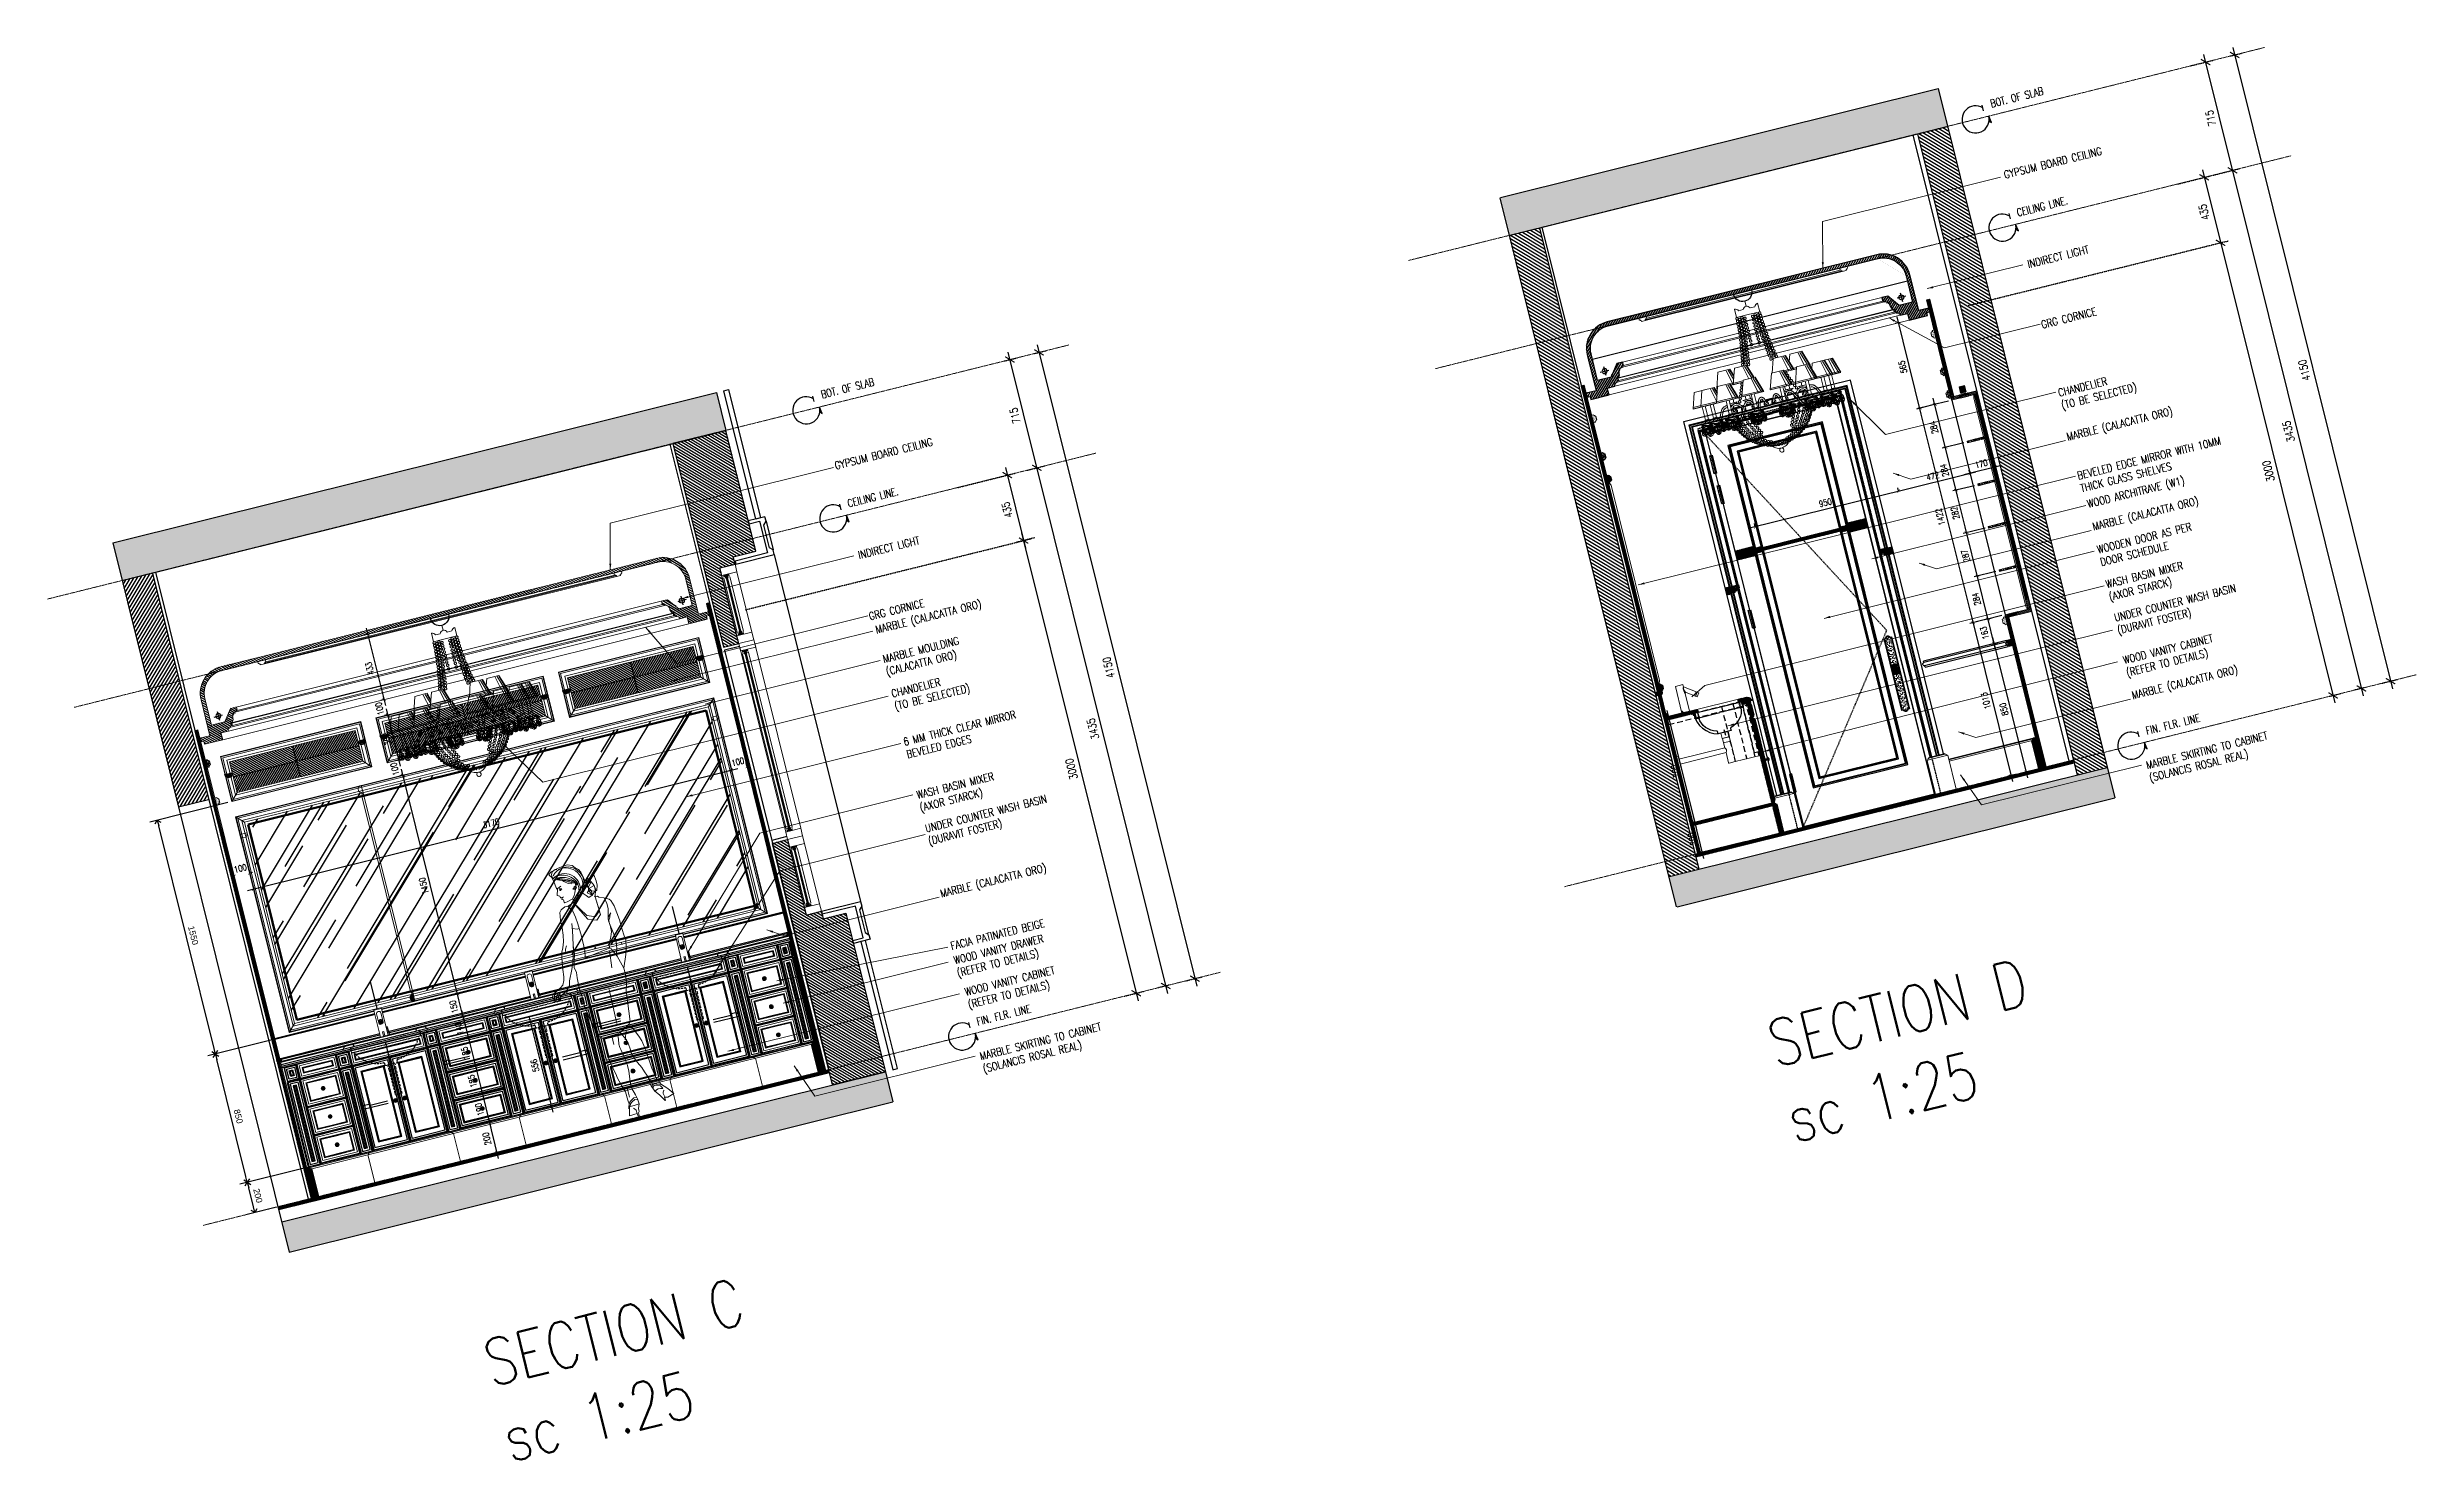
# Model space of a CAD drawing. Header units: inches. Extents: x 252212 to 296477, y 417293 to 492071.
# Drawn here: x 281241 to 296477, y 474009 to 483091 of the extents above; entities that cross this region are included whole.
import ezdxf

# ---------------------------------------------------------------- set-up
doc = ezdxf.new("R2010")
doc.units = ezdxf.units.IN
doc.header["$MEASUREMENT"] = 0
doc.set_wipeout_variables(frame=1)
for name, pattern in [('CENTERX2', [4, 2.5, -0.5, 0.5, -0.5]), ('DASHED', [0.75, 0.5, -0.25]), ('DASHED2', [0.375, 0.25, -0.125]), ('HIDDEN', [0.375, 0.25, -0.125]), ('HIDDEN2', [0.1875, 0.125, -0.0625]), ('PR11_AL Kaabi_Villa_GF-07_Make up & Toilet$0$HIDDEN2', [4.7625, 3.175, -1.5875])]:
    doc.linetypes.add(name, pattern=pattern)
for name, color, linetype, lineweight in [('1', 1, 'Continuous', 50), ('A-Dim-ID', 9, 'Continuous', 20), ('A-FLOR-SLAB', 5, 'Continuous', 40), ('A-GLAZ', 134, 'Continuous', 18), ('A-RNDR-ALUM', 1, 'Continuous', 9), ('A-RNDR-PT36', 253, 'Continuous', 20), ('CQ Marble', 6, 'Continuous', 0), ('Glass', 4, 'Continuous', 0), ('Glass-Mirror', 4, 'Continuous', 0), ('GRC', 41, 'Continuous', 0), ('GRC Hatch', 253, 'Continuous', 0), ('ID-NOTES', 3, 'Continuous', 0), ('Lighting', 7, 'Continuous', 0), ('Marble', 6, 'Continuous', 0), ('Sanitary', 9, 'Continuous', 0)]:
    doc.layers.add(name, color=color, linetype=linetype, lineweight=lineweight)
for name, color, linetype in [('8', 8, 'Continuous'), ('A-DIM', 9, 'Continuous'), ('A-Hidden', 8, 'HIDDEN'), ('brass', 40, 'Continuous'), ('DETAIL', 1, 'Continuous'), ('DIM', 251, 'Continuous'), ('ELECTRICAL', 10, 'Continuous'), ('gypsum', 31, 'Continuous'), ('ID-DOOR', 32, 'Continuous'), ('Layer1', 1, 'Continuous'), ('Layer2', 2, 'Continuous'), ('Layer3', 7, 'Continuous'), ('Layer6', 6, 'Continuous'), ('Layer7', 8, 'Continuous'), ('LIGHT', 130, 'Continuous'), ('MARBLE 2', 6, 'Continuous'), ('MARBLE HATCH', 251, 'Continuous'), ('SANITARY WARES', 212, 'Continuous'), ('Stainless steel', 253, 'Continuous'), ('TEXT', 3, 'Continuous'), ('TEXT 2', 1, 'Continuous'), ('WOOD', 23, 'Continuous'), ('WOOD LINES', 35, 'Continuous')]:
    doc.layers.add(name, color=color, linetype=linetype)
doc.styles.add('ARIAL', font='arial.ttf')
doc.styles.add('grid_250', font='romans.shx', dxfattribs={"width": 0.75, "height": 0.75})
doc.styles.add('ID-ROMANS', font='romans.shx', dxfattribs={"width": 0.8})
doc.styles.add('ST9', font='romans.shx', dxfattribs={"width": 0.8})
doc.styles.add('ZZ-Dim All', font='romans.shx', dxfattribs={"width": 0.8})
doc.dimstyles.new('Allan 50', dxfattribs={"dimscale": 0.5, "dimtxt": 80, "dimasz": 75, "dimexe": 100, "dimexo": 50, "dimgap": 50, "dimtad": 1, "dimdec": 0, "dimzin": 0, "dimdsep": 46, "dimtxsty": 'ARIAL', "dimblk": 'OPEN90', "dimcen": 100, "dimclrd": 251, "dimclre": 251, "dimclrt": 3, "dimadec": 0, "dimazin": 0, "dimtfac": 1, "dimtdec": 0, "dimtofl": 0, "dimtmove": 0, "dimatfit": 3, "dimfxl": 1, "dimtolj": 1, "dimtzin": 0, "dimlwd": -1, "dimarcsym": 0})
doc.dimstyles.new('DIM 0200', dxfattribs={"dimscale": 200, "dimtxt": 1, "dimasz": 0.8, "dimexe": 0.5, "dimexo": 1, "dimgap": 0.4, "dimtad": 1, "dimdec": 0, "dimrnd": 10, "dimdsep": 46, "dimtxsty": 'ZZ-Dim All', "dimblk1": 'ARCHTICK', "dimblk2": 'ARCHTICK', "dimsah": 1, "dimcen": 1, "dimdle": 0.5, "dimclrd": 256, "dimclre": 256, "dimclrt": 256, "dimadec": 0, "dimazin": 2, "dimtfac": 1, "dimtdec": 0, "dimtix": 1, "dimtmove": 2, "dimatfit": 2, "dimfxl": 1, "dimfxlon": 1, "dimtolj": 1, "dimtzin": 0, "dimlwd": -1, "dimlwe": -1, "dimarcsym": 0})
doc.dimstyles.new('DIM-100', dxfattribs={"dimscale": 50, "dimtxt": 1.25, "dimasz": 1, "dimexe": 1, "dimexo": 1, "dimgap": 0.6, "dimtad": 1, "dimdec": 0, "dimrnd": 5, "dimdsep": 46, "dimtxsty": 'ZZ-Dim All', "dimblk1": 'ARCHTICK', "dimblk2": 'ARCHTICK', "dimsah": 1, "dimcen": 1, "dimdle": 1, "dimclrd": 256, "dimclre": 8, "dimclrt": 256, "dimazin": 2, "dimtfac": 1, "dimtdec": 0, "dimtix": 1, "dimtmove": 2, "dimatfit": 2, "dimfxl": 0.1, "dimtolj": 1, "dimtzin": 0, "dimlwd": -1, "dimlwe": -1, "dimarcsym": 0})
doc.dimstyles.new('DIM-20', dxfattribs={"dimscale": 1000, "dimtxt": 0.044, "dimasz": 0.035, "dimexe": 0.022, "dimexo": 0.022, "dimgap": 0.022, "dimtad": 1, "dimdec": 0, "dimzin": 0, "dimdsep": 46, "dimtxsty": 'ST9', "dimblk1": 'ARCHTICK', "dimblk2": 'ARCHTICK', "dimsah": 1, "dimcen": 0.088, "dimdle": 0.04, "dimclrd": 256, "dimclre": 256, "dimclrt": 3, "dimadec": 0, "dimazin": 0, "dimtfac": 1, "dimtdec": 0, "dimtix": 1, "dimtofl": 0, "dimtmove": 1, "dimatfit": 3, "dimldrblk": 'CLOSED', "dimfxl": 1, "dimtolj": 1, "dimtzin": 0, "dimarcsym": 0})
pattern_1 = [(148.971423, (267234.37, 421377.798), (-6.443319, -10.711379), [])]
pattern_2 = [(58.971423, (267234.37, 421377.798), (-10.711379, 6.443319), [])]
pattern_3 = [(148.971423, (411002.157, 474849.987), (-3.86599147, -6.42682736), []), (148.971423, (411001.3035, 474853.418), (-3.86599147, -6.42682736), [])]
pattern_4 = [(148.971423, (269660.36, 421981.381), (-6.443319, -10.711379), [])]
pattern_5 = [(58.971423, (269660.36, 421981.381), (-10.711379, 6.443319), [])]
pattern_6 = [(148.971423, (268447.514, 421679.627), (-6.443319, -10.711379), [])]
pattern_7 = [(58.971423, (268447.514, 421679.627), (-10.711379, 6.443319), [])]
pattern_8 = [(45, (-39154.6824, -48912.3394), (-4.4194174, 4.4194174), [])]
pattern_9 = [(58.971423, (-43603.783, -46810.252), (-3.21341368, 1.93299574), []), (148.971423, (-43603.783, -46810.252), (-8.3598231, 0.6525778), [9.375, -5.625])]

msp = doc.modelspace()

# ---------------------------------------------------------------- texts
at = {"layer": 'ID-NOTES', "style": 'grid_250', "width": 0.75}
for s, p in [('BOT. OF SLAB ', (293742.8, 482703.5, 375.8)), ('CEILING LINE. ', (293912.4, 482002.8, 1449.7)), ('BOT. OF SLAB ', (286224, 480832.8, 375.8)), ('CEILING LINE. ', (286393.6, 480132.1, 1449.7)), ('FIN. FLR. LINE', (294742.7, 478670.4, 912.8)), ('FIN. FLR. LINE', (287223.8, 476799.7, 912.8))]:
    msp.add_text(s, height=50, rotation=13.97142, dxfattribs=at).set_placement(p)
at = {"layer": 'ID-NOTES', "attachment_point": 1, "rotation": 13.97142, "style": 'ID-ROMANS'}
for s, insert, char_height, width in [('\\pxql;GYPSUM BOARD CEILING', (293818, 482294.5, 0), 50, 1075.058), ('\\pxql;INDIRECT LIGHT', (293969.1, 481719.6, 0), 50, 1075.058), ('GRG CORNICE', (294057.7, 481330.5, 0), 50, 1075.058), ('CHANDELIER\\P(TO BE SELECTED)', (294166.7, 480892.6, 0), 50, 1075.058), ('MARBLE (CALACATTA ORO)', (294221.5, 480609.2, 0), 50, 1075.058), ('\\pxql;GYPSUM BOARD CEILING', (286299.1, 480423.8, 0), 50, 1075.058), ('BEVELED EDGE MIRROR WITH 10MM THICK GLASS SHELVES', (294290.2, 480359.2, 0), 50, 1075.058), ('WOOD ARCHITRAVE (W1)', (294353.1, 480177.8, 0), 50, 1075.058), ('MARBLE (CALACATTA ORO)', (294387.6, 480031.8, 0), 50, 1075.058), ('\\pxql;INDIRECT LIGHT', (286450.3, 479848.9, 0), 50, 1075.058), ('WOODEN DOOR AS PER \\PDOOR SCHEDULE', (294417.6, 479884.1, 0), 50, 1075.058), ('WASH BASIN MIXER\\P(AXOR STARCK)', (294473.1, 479661.5, 0), 50, 1075.058), ('UNDER COUNTER WASH BASIN (DURAVIT FOSTER)', (294527.5, 479446, 0), 50, 1075.058), ('GRG CORNICE', (286519.2, 479454.9, 0), 50, 1075.058), ('MARBLE (CALACATTA ORO)', (286561.4, 479369.2, 0), 50, 1075.058), ('WOOD VANITY CABINET\\P(REFER TO DETAILS)', (294584.5, 479173.5, 0), 50, 1075.058), ('MARBLE MOULDING\\P(CALACATTA ORO)', (286608.5, 479180.2, 0), 50, 1075.058), ('CHANDELIER\\P(TO BE SELECTED)', (286663.7, 478957.9, 0), 50, 1075.058), ('MARBLE (CALACATTA ORO)', (294640.2, 478947, 0), 50, 1075.058), ('6 MM THICK CLEAR MIRROR\\PBEVELED EDGES', (286741, 478647.5, 0), 50, 1075.058), ('MARBLE SKIRTING TO CABINET (SOLANCIS ROSAL REAL) ', (294732.8, 478497.4, 0), 50, 1075.058), ('WASH BASIN MIXER\\P(AXOR STARCK)', (286826.1, 478305.9, 0), 50, 1075.058), ('UNDER COUNTER WASH BASIN (DURAVIT FOSTER)', (286880.5, 478090.4, 0), 50, 1075.058), ('MARBLE (CALACATTA ORO)', (286978.8, 477672.4, 0), 50, 1075.058), ('FACIA PATINATED BEIGE ', (287044.3, 477335, 0), 50, 1075.058), ('WOOD VANITY DRAWER\\P(REFER TO DETAILS)', (287065, 477242.6, 0), 50, 1075.058), ('WOOD VANITY CABINET\\P(REFER TO DETAILS)', (287136.2, 477039.7, 0), 50, 1075.058), ('SECTION D\\Psc 1:25', (292281.1, 476822.2, 0), 300, 6757.121), ('MARBLE SKIRTING TO CABINET (SOLANCIS ROSAL REAL) ', (287232.2, 476625.8, 0), 50, 1075.058), ('SECTION C\\Psc 1:25', (284023.9, 474767.8, 0), 300, 6757.121)]:
    msp.add_mtext(s, dxfattribs=dict(at, insert=insert, char_height=char_height, width=width))

# ---------------------------------------------------------------- blocks, each defined once
blk = doc.blocks.new('_Open90')
at = {"color": 0, "linetype": 'ByBlock', "lineweight": -2}
for p, q in [((0, 0), (-1, 0)), ((-0.5, 0.5), (0, 0)), ((0, 0), (-0.5, -0.5))]:
    blk.add_line(p, q, dxfattribs=at)
blk = doc.blocks.new('*D71')
at = {"layer": 'Defpoints', "color": 0, "transparency": 16777216}
for p in [(282909, 475887), (282527, 475792), (282729, 475636)]:
    blk.add_point(p, dxfattribs=at)
at = {"layer": 'DIM', "color": 251, "lineweight": -2, "transparency": 16777216}
for p, q in [((282885, 475881), (282479, 475780)), ((282705, 475630), (282527, 475586))]:
    blk.add_line(p, q, dxfattribs=at)
at = {"layer": 'DIM', "color": 251, "transparency": 16777216}
blk.add_line((282566, 475634), (282536, 475756), dxfattribs=at)
at = {"layer": 'DIM', "color": 251, "transparency": 16777216, "xscale": 37.5, "yscale": 37.5, "zscale": 37.5}
for p, rotation in [((282527, 475792), 103.9714232811588), ((282575, 475598), 283.9714232811588)]:
    blk.add_blockref('_Open90', p, dxfattribs=dict(at, rotation=rotation))
at = {"layer": 'DIM', "color": 3, "transparency": 16777216, "insert": (282595, 475706), "char_height": 40, "attachment_point": 5, "rotation": 283.9714, "style": 'ARIAL'}
blk.add_mtext('\\A1;200', dxfattribs=at)
blk = doc.blocks.new('*D72')
at = {"layer": 'Defpoints', "color": 0, "transparency": 16777216}
for p in [(282322, 476617), (282704, 476712, 0), (282909, 475887)]:
    blk.add_point(p, dxfattribs=at)
at = {"layer": 'DIM', "color": 251, "lineweight": -2, "transparency": 16777216}
for p, q in [((282679, 476706), (282273, 476605)), ((282885, 475881), (282479, 475780))]:
    blk.add_line(p, q, dxfattribs=at)
at = {"layer": 'DIM', "color": 251, "transparency": 16777216}
blk.add_line((282518, 475829), (282331, 476581), dxfattribs=at)
at = {"layer": 'DIM', "color": 251, "transparency": 16777216, "xscale": 37.5, "yscale": 37.5, "zscale": 37.5}
for p, rotation in [((282322, 476617), 103.9714232811588), ((282527, 475792), 283.9714232811588)]:
    blk.add_blockref('_Open90', p, dxfattribs=dict(at, rotation=rotation))
at = {"layer": 'DIM', "color": 3, "transparency": 16777216, "insert": (282469, 476216), "char_height": 40, "attachment_point": 5, "rotation": 283.9714, "style": 'ARIAL'}
blk.add_mtext('\\A1;850', dxfattribs=at)
blk = doc.blocks.new('*D70')
at = {"layer": 'Defpoints', "color": 0, "transparency": 16777216}
for p in [(281948, 478121), (282426, 478240), (282704, 476712, 0)]:
    blk.add_point(p, dxfattribs=at)
at = {"layer": 'DIM', "color": 251, "lineweight": -2, "transparency": 16777216}
for p, q in [((282402, 478234), (281899, 478109)), ((282679, 476706), (282273, 476605))]:
    blk.add_line(p, q, dxfattribs=at)
at = {"layer": 'DIM', "color": 251, "transparency": 16777216}
blk.add_line((282313, 476653), (281957, 478085), dxfattribs=at)
at = {"layer": 'DIM', "color": 251, "transparency": 16777216, "xscale": 37.5, "yscale": 37.5, "zscale": 37.5}
for p, rotation in [((281948, 478121), 103.9714232811588), ((282322, 476617), 283.9714232811588)]:
    blk.add_blockref('_Open90', p, dxfattribs=dict(at, rotation=rotation))
at = {"layer": 'DIM', "color": 3, "transparency": 16777216, "insert": (282179, 477380), "char_height": 40, "attachment_point": 5, "rotation": 283.9714, "style": 'ARIAL'}
blk.add_mtext('\\A1;1550', dxfattribs=at)
blk = doc.blocks.new('GLAZ-4')
at = {"layer": 'A-GLAZ'}
for p, q in [((-26, 2238, 0), (-26, 1859, 0)), ((-25, 2238, 0), (-25, 1859, 0)), ((-24, 2238, 0), (-24, 1859, 0)), ((-22, 2238, 0), (-22, 1859, 0)), ((-21, 2238, 0), (-21, 1859, 0)), ((-20, 2238, 0), (-20, 1859, 0)), ((-18, 2238, 0), (-18, 1859, 0)), ((-26, 562, 0), (-26, 1741, 0)), ((-25, 562, 0), (-25, 1741, 0)), ((-24, 562, 0), (-24, 1741, 0)), ((-22, 562, 0), (-22, 1741, 0)), ((-21, 562, 0), (-21, 1741, 0)), ((-20, 562, 0), (-20, 1741, 0)), ((-18, 562, 0), (-18, 1741, 0)), ((-26, 62, 0), (-26, 441, 0)), ((-25, 62, 0), (-25, 441, 0)), ((-24, 62, 0), (-24, 441, 0)), ((-22, 62, 0), (-22, 441, 0)), ((-21, 62, 0), (-21, 441, 0)), ((-20, 62, 0), (-20, 441, 0)), ((-18, 62, 0), (-18, 441, 0))]:
    blk.add_line(p, q, dxfattribs=at)
at = {"layer": 'A-RNDR-ALUM'}
for p, q in [((-50, 1850, 0), (-50, 2250, 0)), ((-38, 2247, 0), (-37, 2247, 0)), ((-38, 2239, 0), (-38, 2247, 0)), ((-38, 2247, 0), (-37, 2247, 0)), ((-38, 2239, 0), (-38, 2247, 0)), ((-38, 2239, 0), (-37, 2239, 0)), ((-38, 2239, 0), (-37, 2239, 0)), ((-37, 2239, 0), (-37, 2247, 0)), ((-37, 2239, 0), (-37, 2247, 0)), ((-37, 2246, 0), (-7, 2246, 0)), ((-37, 2246, 0), (-7, 2246, 0)), ((-37, 2245, 0), (-7, 2245, 0)), ((-37, 2245, 0), (-7, 2245, 0)), ((-37, 2243, 0), (-7, 2243, 0)), ((-37, 2243, 0), (-7, 2243, 0)), ((-37, 2242, 0), (-7, 2242, 0)), ((-37, 2242, 0), (-7, 2242, 0)), ((-37, 2241, 0), (-7, 2241, 0)), ((-37, 2241, 0), (-7, 2241, 0)), ((-36, 2247, 0), (-35, 2247, 0)), ((-36, 2247, 0), (-35, 2247, 0)), ((-36, 2239, 0), (-35, 2239, 0)), ((-36, 2239, 0), (-35, 2239, 0)), ((-6, 2247, 0), (-7, 2247, 0)), ((-7, 2239, 0), (-7, 2247, 0)), ((-6, 2247, 0), (-7, 2247, 0)), ((-7, 2239, 0), (-7, 2247, 0)), ((-6, 2239, 0), (-7, 2239, 0)), ((-6, 2239, 0), (-7, 2239, 0)), ((-6, 2239, 0), (-6, 2247, 0)), ((-6, 2239, 0), (-6, 2247, 0)), ((50, 1850, 0), (50, 2250, 0)), ((-38, 1861, 0), (-37, 1861, 0)), ((-38, 1861, 0), (-38, 1853, 0)), ((-38, 1861, 0), (-37, 1861, 0)), ((-38, 1861, 0), (-38, 1853, 0)), ((-38, 1853, 0), (-37, 1853, 0)), ((-38, 1853, 0), (-37, 1853, 0)), ((-37, 1861, 0), (-37, 1853, 0)), ((-37, 1861, 0), (-37, 1853, 0)), ((-37, 1859, 0), (-7, 1859, 0)), ((-37, 1859, 0), (-7, 1859, 0)), ((-37, 1858, 0), (-7, 1858, 0)), ((-37, 1858, 0), (-7, 1858, 0)), ((-37, 1857, 0), (-7, 1857, 0)), ((-37, 1857, 0), (-7, 1857, 0)), ((-37, 1855, 0), (-7, 1855, 0)), ((-37, 1855, 0), (-7, 1855, 0)), ((-37, 1854, 0), (-7, 1854, 0)), ((-37, 1854, 0), (-7, 1854, 0)), ((-36, 1861, 0), (-35, 1861, 0)), ((-36, 1861, 0), (-35, 1861, 0)), ((-36, 1853, 0), (-35, 1853, 0)), ((-36, 1853, 0), (-35, 1853, 0)), ((-6, 1861, 0), (-7, 1861, 0)), ((-7, 1861, 0), (-7, 1853, 0)), ((-6, 1861, 0), (-7, 1861, 0)), ((-7, 1861, 0), (-7, 1853, 0)), ((-6, 1853, 0), (-7, 1853, 0)), ((-6, 1853, 0), (-7, 1853, 0)), ((-6, 1861, 0), (-6, 1853, 0)), ((-6, 1861, 0), (-6, 1853, 0)), ((-50, 1775, 0), (-50, 550, 0)), ((-38, 1747, 0), (-37, 1747, 0)), ((-38, 1739, 0), (-38, 1747, 0)), ((-38, 1747, 0), (-37, 1747, 0)), ((-38, 1739, 0), (-38, 1747, 0)), ((-38, 1739, 0), (-37, 1739, 0)), ((-38, 1739, 0), (-37, 1739, 0)), ((-37, 1739, 0), (-37, 1747, 0)), ((-37, 1739, 0), (-37, 1747, 0)), ((-37, 1746, 0), (-7, 1746, 0)), ((-37, 1746, 0), (-7, 1746, 0)), ((-37, 1745, 0), (-7, 1745, 0)), ((-37, 1745, 0), (-7, 1745, 0)), ((-37, 1743, 0), (-7, 1743, 0)), ((-37, 1743, 0), (-7, 1743, 0)), ((-37, 1742, 0), (-7, 1742, 0)), ((-37, 1742, 0), (-7, 1742, 0)), ((-37, 1741, 0), (-7, 1741, 0)), ((-37, 1741, 0), (-7, 1741, 0)), ((-36, 1747, 0), (-35, 1747, 0)), ((-36, 1747, 0), (-35, 1747, 0)), ((-36, 1739, 0), (-35, 1739, 0)), ((-36, 1739, 0), (-35, 1739, 0)), ((-6, 1747, 0), (-7, 1747, 0)), ((-7, 1739, 0), (-7, 1747, 0)), ((-6, 1747, 0), (-7, 1747, 0)), ((-7, 1739, 0), (-7, 1747, 0)), ((-6, 1739, 0), (-7, 1739, 0)), ((-6, 1739, 0), (-7, 1739, 0)), ((-6, 1739, 0), (-6, 1747, 0)), ((-6, 1739, 0), (-6, 1747, 0)), ((50, 1775, 0), (50, 550, 0)), ((-38, 561, 0), (-37, 561, 0)), ((-38, 561, 0), (-38, 553, 0)), ((-38, 561, 0), (-37, 561, 0)), ((-38, 561, 0), (-38, 553, 0)), ((-38, 553, 0), (-37, 553, 0)), ((-38, 553, 0), (-37, 553, 0)), ((-37, 561, 0), (-37, 553, 0)), ((-37, 561, 0), (-37, 553, 0)), ((-37, 559, 0), (-7, 559, 0)), ((-37, 559, 0), (-7, 559, 0)), ((-37, 558, 0), (-7, 558, 0)), ((-37, 558, 0), (-7, 558, 0)), ((-37, 557, 0), (-7, 557, 0)), ((-37, 557, 0), (-7, 557, 0)), ((-37, 555, 0), (-7, 555, 0)), ((-37, 555, 0), (-7, 555, 0)), ((-37, 554, 0), (-7, 554, 0)), ((-37, 554, 0), (-7, 554, 0)), ((-36, 561, 0), (-35, 561, 0)), ((-36, 561, 0), (-35, 561, 0)), ((-36, 553, 0), (-35, 553, 0)), ((-36, 553, 0), (-35, 553, 0)), ((-6, 561, 0), (-7, 561, 0)), ((-7, 561, 0), (-7, 553, 0)), ((-6, 561, 0), (-7, 561, 0)), ((-7, 561, 0), (-7, 553, 0)), ((-6, 553, 0), (-7, 553, 0)), ((-6, 553, 0), (-7, 553, 0)), ((-6, 561, 0), (-6, 553, 0)), ((-6, 561, 0), (-6, 553, 0)), ((-50, 450, 0), (-50, 50, 0)), ((-38, 447, 0), (-37, 447, 0)), ((-38, 439, 0), (-38, 447, 0)), ((-38, 447, 0), (-37, 447, 0)), ((-38, 439, 0), (-38, 447, 0)), ((-38, 439, 0), (-37, 439, 0)), ((-38, 439, 0), (-37, 439, 0)), ((-37, 439, 0), (-37, 447, 0)), ((-37, 439, 0), (-37, 447, 0)), ((-37, 446, 0), (-7, 446, 0)), ((-37, 446, 0), (-7, 446, 0)), ((-37, 445, 0), (-7, 445, 0)), ((-37, 445, 0), (-7, 445, 0)), ((-37, 443, 0), (-7, 443, 0)), ((-37, 443, 0), (-7, 443, 0)), ((-37, 442, 0), (-7, 442, 0)), ((-37, 442, 0), (-7, 442, 0)), ((-37, 441, 0), (-7, 441, 0)), ((-37, 441, 0), (-7, 441, 0)), ((-36, 447, 0), (-35, 447, 0)), ((-36, 447, 0), (-35, 447, 0)), ((-36, 439, 0), (-35, 439, 0)), ((-36, 439, 0), (-35, 439, 0)), ((-6, 447, 0), (-7, 447, 0)), ((-7, 439, 0), (-7, 447, 0)), ((-6, 447, 0), (-7, 447, 0)), ((-7, 439, 0), (-7, 447, 0)), ((-6, 439, 0), (-7, 439, 0)), ((-6, 439, 0), (-7, 439, 0)), ((-6, 439, 0), (-6, 447, 0)), ((-6, 439, 0), (-6, 447, 0)), ((50, 450, 0), (50, 50, 0)), ((-38, 61, 0), (-37, 61, 0)), ((-38, 61, 0), (-38, 53, 0)), ((-38, 61, 0), (-37, 61, 0)), ((-38, 61, 0), (-38, 53, 0)), ((-38, 53, 0), (-37, 53, 0)), ((-38, 53, 0), (-37, 53, 0)), ((-37, 61, 0), (-37, 53, 0)), ((-37, 61, 0), (-37, 53, 0)), ((-37, 59, 0), (-7, 59, 0)), ((-37, 59, 0), (-7, 59, 0)), ((-37, 58, 0), (-7, 58, 0)), ((-37, 58, 0), (-7, 58, 0)), ((-37, 57, 0), (-7, 57, 0)), ((-37, 57, 0), (-7, 57, 0)), ((-37, 55, 0), (-7, 55, 0)), ((-37, 55, 0), (-7, 55, 0)), ((-37, 54, 0), (-7, 54, 0)), ((-37, 54, 0), (-7, 54, 0)), ((-36, 61, 0), (-35, 61, 0)), ((-36, 61, 0), (-35, 61, 0)), ((-36, 53, 0), (-35, 53, 0)), ((-36, 53, 0), (-35, 53, 0)), ((-6, 61, 0), (-7, 61, 0)), ((-7, 61, 0), (-7, 53, 0)), ((-6, 61, 0), (-7, 61, 0)), ((-7, 61, 0), (-7, 53, 0)), ((-6, 53, 0), (-7, 53, 0)), ((-6, 53, 0), (-7, 53, 0)), ((-6, 61, 0), (-6, 53, 0)), ((-6, 61, 0), (-6, 53, 0))]:
    blk.add_line(p, q, dxfattribs=at)
at = {"layer": 'A-RNDR-ALUM', "elevation": 0}
for points in [[(-50, 2250), (50, 2250), (50, 2300), (-50, 2300)], [(-50, 1850), (50, 1850), (50, 1800), (-50, 1800)], [(-50, 1750), (50, 1750), (50, 1800), (-50, 1800)], [(-50, 550), (50, 550), (50, 500), (-50, 500)], [(-50, 450), (50, 450), (50, 500), (-50, 500)], [(-50, 50), (50, 50), (50, 0), (-50, 0)]]:
    blk.add_lwpolyline(points, close=True, dxfattribs=at)
at = {"layer": 'A-RNDR-ALUM', "const_width": 0.928, "elevation": 0}
for points in [[(-44, 2249, -0.414214), (-44, 2249)], [(-44, 2249, -0.414214), (-44, 2249)], [(-1, 2249, 0.414214), (0, 2249)], [(-1, 2249, 0.414214), (0, 2249)], [(-44, 1851, 0.414214), (-44, 1851)], [(-44, 1851, 0.414214), (-44, 1851)], [(-1, 1851, -0.414214), (0, 1851)], [(-1, 1851, -0.414214), (0, 1851)], [(-44, 1749, -0.414214), (-44, 1749)], [(-44, 1749, -0.414214), (-44, 1749)], [(-1, 1749, 0.414214), (0, 1749)], [(-1, 1749, 0.414214), (0, 1749)], [(-44, 551, 0.414214), (-44, 551)], [(-44, 551, 0.414214), (-44, 551)], [(-1, 551, -0.414214), (0, 551)], [(-1, 551, -0.414214), (0, 551)], [(-44, 449, -0.414214), (-44, 449)], [(-44, 449, -0.414214), (-44, 449)], [(-1, 449, 0.414214), (0, 449)], [(-1, 449, 0.414214), (0, 449)], [(-44, 51, 0.414214), (-44, 51)], [(-44, 51, 0.414214), (-44, 51)], [(-1, 51, -0.414214), (0, 51)], [(-1, 51, -0.414214), (0, 51)]]:
    blk.add_lwpolyline(points, format="xyb", dxfattribs=at)
at = {"layer": 'A-RNDR-ALUM', "elevation": 0}
for points in [[(-14, 2232), (-16, 2232), (-16, 2229, -0.015553), (-15, 2230), (-12, 2230, 0.104304), (-18, 2224), (-18, 2226, -0.016036), (-18, 2227), (-18, 2228), (-18, 2229), (-18, 2232), (-18, 2231), (-18, 2234), (-18, 2234), (-18, 2237), (-18, 2237), (-18, 2238, 0.414214), (-18, 2238), (-26, 2238, 0.414214), (-27, 2238), (-27, 2237), (-26, 2237), (-26, 2234), (-27, 2234), (-27, 2231), (-26, 2232), (-26, 2229), (-27, 2228), (-27, 2227, -0.016036), (-26, 2226), (-26, 2224, 0.104304), (-33, 2230), (-30, 2230, -0.015553), (-29, 2229), (-29, 2232), (-31, 2232, 0.021646), (-29, 2236), (-29, 2238, -0.414214), (-26, 2240), (-18, 2240, -0.414214), (-16, 2238), (-16, 2236, 0.021646)], [(-14, 1868), (-16, 1868), (-16, 1871, 0.015553), (-15, 1870), (-12, 1870, -0.104304), (-18, 1876), (-18, 1874, 0.016036), (-18, 1873), (-18, 1872), (-18, 1871), (-18, 1868), (-18, 1869), (-18, 1866), (-18, 1866), (-18, 1863), (-18, 1864), (-18, 1862, -0.414214), (-18, 1862), (-26, 1862, -0.414214), (-27, 1862), (-27, 1864), (-26, 1863), (-26, 1866), (-27, 1866), (-27, 1869), (-26, 1868), (-26, 1871), (-27, 1872), (-27, 1873, 0.016036), (-26, 1874), (-26, 1876, -0.104304), (-33, 1870), (-30, 1870, 0.015553), (-29, 1871), (-29, 1868), (-31, 1868, -0.021646), (-29, 1864), (-29, 1862, 0.414214), (-26, 1860), (-18, 1860, 0.414214), (-16, 1862), (-16, 1864, -0.021646)], [(-14, 1732), (-16, 1732), (-16, 1729, -0.015553), (-15, 1730), (-12, 1730, 0.104304), (-18, 1724), (-18, 1726, -0.016036), (-18, 1727), (-18, 1728), (-18, 1729), (-18, 1732), (-18, 1731), (-18, 1734), (-18, 1734), (-18, 1737), (-18, 1737), (-18, 1738, 0.414214), (-18, 1738), (-26, 1738, 0.414214), (-27, 1738), (-27, 1737), (-26, 1737), (-26, 1734), (-27, 1734), (-27, 1731), (-26, 1732), (-26, 1729), (-27, 1728), (-27, 1727, -0.016036), (-26, 1726), (-26, 1724, 0.104304), (-33, 1730), (-30, 1730, -0.015553), (-29, 1729), (-29, 1732), (-31, 1732, 0.021646), (-29, 1736), (-29, 1738, -0.414214), (-26, 1740), (-18, 1740, -0.414214), (-16, 1738), (-16, 1736, 0.021646)], [(-14, 568), (-16, 568), (-16, 571, 0.015553), (-15, 570), (-12, 570, -0.104304), (-18, 576), (-18, 574, 0.016036), (-18, 573), (-18, 572), (-18, 571), (-18, 568), (-18, 569), (-18, 566), (-18, 566), (-18, 563), (-18, 564), (-18, 562, -0.414214), (-18, 562), (-26, 562, -0.414214), (-27, 562), (-27, 564), (-26, 563), (-26, 566), (-27, 566), (-27, 569), (-26, 568), (-26, 571), (-27, 572), (-27, 573, 0.016036), (-26, 574), (-26, 576, -0.104304), (-33, 570), (-30, 570, 0.015553), (-29, 571), (-29, 568), (-31, 568, -0.021646), (-29, 564), (-29, 562, 0.414214), (-26, 560), (-18, 560, 0.414214), (-16, 562), (-16, 564, -0.021646)], [(-14, 432), (-16, 432), (-16, 429, -0.015553), (-15, 430), (-12, 430, 0.104304), (-18, 424), (-18, 426, -0.016036), (-18, 427), (-18, 428), (-18, 429), (-18, 432), (-18, 431), (-18, 434), (-18, 434), (-18, 437), (-18, 437), (-18, 438, 0.414214), (-18, 438), (-26, 438, 0.414214), (-27, 438), (-27, 437), (-26, 437), (-26, 434), (-27, 434), (-27, 431), (-26, 432), (-26, 429), (-27, 428), (-27, 427, -0.016036), (-26, 426), (-26, 424, 0.104304), (-33, 430), (-30, 430, -0.015553), (-29, 429), (-29, 432), (-31, 432, 0.021646), (-29, 436), (-29, 438, -0.414214), (-26, 440), (-18, 440, -0.414214), (-16, 438), (-16, 436, 0.021646)], [(-14, 68), (-16, 68), (-16, 71, 0.015553), (-15, 70), (-12, 70, -0.104304), (-18, 76), (-18, 74, 0.016036), (-18, 73), (-18, 72), (-18, 71), (-18, 68), (-18, 69), (-18, 66), (-18, 66), (-18, 63), (-18, 64), (-18, 62, -0.414214), (-18, 62), (-26, 62, -0.414214), (-27, 62), (-27, 64), (-26, 63), (-26, 66), (-27, 66), (-27, 69), (-26, 68), (-26, 71), (-27, 72), (-27, 73, 0.016036), (-26, 74), (-26, 76, -0.104304), (-33, 70), (-30, 70, 0.015553), (-29, 71), (-29, 68), (-31, 68, -0.021646), (-29, 64), (-29, 62, 0.414214), (-26, 60), (-18, 60, 0.414214), (-16, 62), (-16, 64, -0.021646)]]:
    blk.add_lwpolyline(points, format="xyb", close=True, dxfattribs=at)
at = {"layer": 'A-RNDR-ALUM'}
for points in [[(-45, 2250, 0), (-45, 2249, 0), (-42, 2250, 0), (-44, 2249, 0)], [(-45, 2250, 0), (-45, 2249, 0), (-42, 2250, 0), (-44, 2249, 0)], [(-42, 2250, 0), (-44, 2249, 0), (-42, 2248, 0), (-44, 2248, 0)], [(-42, 2250, 0), (-44, 2249, 0), (-42, 2248, 0), (-44, 2248, 0)], [(-41, 2232, 0), (-41, 2231, 0), (-30, 2232, 0), (-30, 2231, 0)], [(-41, 2232, 0), (-41, 2231, 0), (-30, 2232, 0), (-30, 2231, 0)], [(-41, 2231, 0), (-41, 2230, 0), (-30, 2231, 0), (-30, 2230, 0)], [(-41, 2231, 0), (-41, 2230, 0), (-30, 2231, 0), (-30, 2230, 0)], [(-37, 2248, 0), (-35, 2250, 0), (-40, 2248, 0), (-40, 2250, 0)], [(-37, 2248, 0), (-35, 2250, 0), (-40, 2248, 0), (-40, 2250, 0)], [(-40, 2237, 0), (-40, 2239, 0), (-35, 2237, 0), (-37, 2239, 0)], [(-40, 2237, 0), (-40, 2239, 0), (-35, 2237, 0), (-37, 2239, 0)], [(-37, 2246, 0), (-35, 2246, 0), (-37, 2248, 0), (-35, 2250, 0)], [(-37, 2246, 0), (-35, 2246, 0), (-37, 2248, 0), (-35, 2250, 0)], [(-37, 2241, 0), (-35, 2241, 0), (-37, 2239, 0), (-35, 2237, 0)], [(-37, 2241, 0), (-35, 2241, 0), (-37, 2239, 0), (-35, 2237, 0)], [(-4, 2232, 0), (-4, 2231, 0), (-15, 2232, 0), (-15, 2231, 0)], [(-4, 2232, 0), (-4, 2231, 0), (-15, 2232, 0), (-15, 2231, 0)], [(-4, 2231, 0), (-4, 2230, 0), (-15, 2231, 0), (-15, 2230, 0)], [(-4, 2231, 0), (-4, 2230, 0), (-15, 2231, 0), (-15, 2230, 0)], [(-8, 2248, 0), (-9, 2250, 0), (-5, 2248, 0), (-5, 2250, 0)], [(-8, 2246, 0), (-9, 2246, 0), (-8, 2248, 0), (-9, 2250, 0)], [(-8, 2246, 0), (-9, 2246, 0), (-8, 2248, 0), (-9, 2250, 0)], [(-8, 2248, 0), (-9, 2250, 0), (-5, 2248, 0), (-5, 2250, 0)], [(-8, 2241, 0), (-9, 2241, 0), (-8, 2239, 0), (-9, 2237, 0)], [(-8, 2241, 0), (-9, 2241, 0), (-8, 2239, 0), (-9, 2237, 0)], [(-5, 2237, 0), (-5, 2239, 0), (-9, 2237, 0), (-8, 2239, 0)], [(-5, 2237, 0), (-5, 2239, 0), (-9, 2237, 0), (-8, 2239, 0)], [(-2, 2250, 0), (-1, 2249, 0), (-2, 2248, 0), (-1, 2248, 0)], [(0, 2250, 0), (0, 2249, 0), (-2, 2250, 0), (-1, 2249, 0)], [(-2, 2250, 0), (-1, 2249, 0), (-2, 2248, 0), (-1, 2248, 0)], [(0, 2250, 0), (0, 2249, 0), (-2, 2250, 0), (-1, 2249, 0)], [(-45, 1850, 0), (-45, 1851, 0), (-42, 1850, 0), (-44, 1851, 0)], [(-45, 1850, 0), (-45, 1851, 0), (-42, 1850, 0), (-44, 1851, 0)], [(-42, 1850, 0), (-44, 1851, 0), (-42, 1852, 0), (-44, 1852, 0)], [(-42, 1850, 0), (-44, 1851, 0), (-42, 1852, 0), (-44, 1852, 0)], [(-41, 1869, 0), (-41, 1870, 0), (-30, 1869, 0), (-30, 1870, 0)], [(-41, 1869, 0), (-41, 1870, 0), (-30, 1869, 0), (-30, 1870, 0)], [(-41, 1868, 0), (-41, 1869, 0), (-30, 1868, 0), (-30, 1869, 0)], [(-41, 1868, 0), (-41, 1869, 0), (-30, 1868, 0), (-30, 1869, 0)], [(-40, 1863, 0), (-40, 1861, 0), (-35, 1863, 0), (-37, 1861, 0)], [(-40, 1863, 0), (-40, 1861, 0), (-35, 1863, 0), (-37, 1861, 0)], [(-37, 1852, 0), (-35, 1850, 0), (-40, 1852, 0), (-40, 1850, 0)], [(-37, 1852, 0), (-35, 1850, 0), (-40, 1852, 0), (-40, 1850, 0)], [(-37, 1859, 0), (-35, 1859, 0), (-37, 1861, 0), (-35, 1863, 0)], [(-37, 1859, 0), (-35, 1859, 0), (-37, 1861, 0), (-35, 1863, 0)], [(-37, 1854, 0), (-35, 1854, 0), (-37, 1852, 0), (-35, 1850, 0)], [(-37, 1854, 0), (-35, 1854, 0), (-37, 1852, 0), (-35, 1850, 0)], [(-4, 1869, 0), (-4, 1870, 0), (-15, 1869, 0), (-15, 1870, 0)], [(-4, 1869, 0), (-4, 1870, 0), (-15, 1869, 0), (-15, 1870, 0)], [(-4, 1868, 0), (-4, 1869, 0), (-15, 1868, 0), (-15, 1869, 0)], [(-4, 1868, 0), (-4, 1869, 0), (-15, 1868, 0), (-15, 1869, 0)], [(-5, 1863, 0), (-5, 1861, 0), (-9, 1863, 0), (-8, 1861, 0)], [(-8, 1859, 0), (-9, 1859, 0), (-8, 1861, 0), (-9, 1863, 0)], [(-5, 1863, 0), (-5, 1861, 0), (-9, 1863, 0), (-8, 1861, 0)], [(-8, 1859, 0), (-9, 1859, 0), (-8, 1861, 0), (-9, 1863, 0)], [(-8, 1854, 0), (-9, 1854, 0), (-8, 1852, 0), (-9, 1850, 0)], [(-8, 1854, 0), (-9, 1854, 0), (-8, 1852, 0), (-9, 1850, 0)], [(-8, 1852, 0), (-9, 1850, 0), (-5, 1852, 0), (-5, 1850, 0)], [(-8, 1852, 0), (-9, 1850, 0), (-5, 1852, 0), (-5, 1850, 0)], [(-2, 1850, 0), (-1, 1851, 0), (-2, 1852, 0), (-1, 1852, 0)], [(-2, 1850, 0), (-1, 1851, 0), (-2, 1852, 0), (-1, 1852, 0)], [(0, 1850, 0), (0, 1851, 0), (-2, 1850, 0), (-1, 1851, 0)], [(0, 1850, 0), (0, 1851, 0), (-2, 1850, 0), (-1, 1851, 0)], [(-45, 1750, 0), (-45, 1749, 0), (-42, 1750, 0), (-44, 1749, 0)], [(-45, 1750, 0), (-45, 1749, 0), (-42, 1750, 0), (-44, 1749, 0)], [(-42, 1750, 0), (-44, 1749, 0), (-42, 1748, 0), (-44, 1748, 0)], [(-42, 1750, 0), (-44, 1749, 0), (-42, 1748, 0), (-44, 1748, 0)], [(-41, 1732, 0), (-41, 1731, 0), (-30, 1732, 0), (-30, 1731, 0)], [(-41, 1732, 0), (-41, 1731, 0), (-30, 1732, 0), (-30, 1731, 0)], [(-41, 1731, 0), (-41, 1730, 0), (-30, 1731, 0), (-30, 1730, 0)], [(-41, 1731, 0), (-41, 1730, 0), (-30, 1731, 0), (-30, 1730, 0)], [(-37, 1748, 0), (-35, 1750, 0), (-40, 1748, 0), (-40, 1750, 0)], [(-37, 1748, 0), (-35, 1750, 0), (-40, 1748, 0), (-40, 1750, 0)], [(-40, 1737, 0), (-40, 1739, 0), (-35, 1737, 0), (-37, 1739, 0)], [(-40, 1737, 0), (-40, 1739, 0), (-35, 1737, 0), (-37, 1739, 0)], [(-37, 1746, 0), (-35, 1746, 0), (-37, 1748, 0), (-35, 1750, 0)], [(-37, 1746, 0), (-35, 1746, 0), (-37, 1748, 0), (-35, 1750, 0)], [(-37, 1741, 0), (-35, 1741, 0), (-37, 1739, 0), (-35, 1737, 0)], [(-37, 1741, 0), (-35, 1741, 0), (-37, 1739, 0), (-35, 1737, 0)], [(-4, 1732, 0), (-4, 1731, 0), (-15, 1732, 0), (-15, 1731, 0)], [(-4, 1732, 0), (-4, 1731, 0), (-15, 1732, 0), (-15, 1731, 0)], [(-4, 1731, 0), (-4, 1730, 0), (-15, 1731, 0), (-15, 1730, 0)], [(-4, 1731, 0), (-4, 1730, 0), (-15, 1731, 0), (-15, 1730, 0)], [(-8, 1748, 0), (-9, 1750, 0), (-5, 1748, 0), (-5, 1750, 0)], [(-8, 1746, 0), (-9, 1746, 0), (-8, 1748, 0), (-9, 1750, 0)], [(-8, 1746, 0), (-9, 1746, 0), (-8, 1748, 0), (-9, 1750, 0)], [(-8, 1748, 0), (-9, 1750, 0), (-5, 1748, 0), (-5, 1750, 0)], [(-8, 1741, 0), (-9, 1741, 0), (-8, 1739, 0), (-9, 1737, 0)], [(-8, 1741, 0), (-9, 1741, 0), (-8, 1739, 0), (-9, 1737, 0)], [(-5, 1737, 0), (-5, 1739, 0), (-9, 1737, 0), (-8, 1739, 0)], [(-5, 1737, 0), (-5, 1739, 0), (-9, 1737, 0), (-8, 1739, 0)], [(-2, 1750, 0), (-1, 1749, 0), (-2, 1748, 0), (-1, 1748, 0)], [(0, 1750, 0), (0, 1749, 0), (-2, 1750, 0), (-1, 1749, 0)], [(-2, 1750, 0), (-1, 1749, 0), (-2, 1748, 0), (-1, 1748, 0)], [(0, 1750, 0), (0, 1749, 0), (-2, 1750, 0), (-1, 1749, 0)], [(-45, 550, 0), (-45, 551, 0), (-42, 550, 0), (-44, 551, 0)], [(-45, 550, 0), (-45, 551, 0), (-42, 550, 0), (-44, 551, 0)], [(-42, 550, 0), (-44, 551, 0), (-42, 552, 0), (-44, 552, 0)], [(-42, 550, 0), (-44, 551, 0), (-42, 552, 0), (-44, 552, 0)], [(-41, 569, 0), (-41, 570, 0), (-30, 569, 0), (-30, 570, 0)], [(-41, 569, 0), (-41, 570, 0), (-30, 569, 0), (-30, 570, 0)], [(-41, 568, 0), (-41, 569, 0), (-30, 568, 0), (-30, 569, 0)], [(-41, 568, 0), (-41, 569, 0), (-30, 568, 0), (-30, 569, 0)], [(-40, 563, 0), (-40, 561, 0), (-35, 563, 0), (-37, 561, 0)], [(-40, 563, 0), (-40, 561, 0), (-35, 563, 0), (-37, 561, 0)], [(-37, 552, 0), (-35, 550, 0), (-40, 552, 0), (-40, 550, 0)], [(-37, 552, 0), (-35, 550, 0), (-40, 552, 0), (-40, 550, 0)], [(-37, 559, 0), (-35, 559, 0), (-37, 561, 0), (-35, 563, 0)], [(-37, 559, 0), (-35, 559, 0), (-37, 561, 0), (-35, 563, 0)], [(-37, 554, 0), (-35, 554, 0), (-37, 552, 0), (-35, 550, 0)], [(-37, 554, 0), (-35, 554, 0), (-37, 552, 0), (-35, 550, 0)], [(-4, 569, 0), (-4, 570, 0), (-15, 569, 0), (-15, 570, 0)], [(-4, 569, 0), (-4, 570, 0), (-15, 569, 0), (-15, 570, 0)], [(-4, 568, 0), (-4, 569, 0), (-15, 568, 0), (-15, 569, 0)], [(-4, 568, 0), (-4, 569, 0), (-15, 568, 0), (-15, 569, 0)], [(-5, 563, 0), (-5, 561, 0), (-9, 563, 0), (-8, 561, 0)], [(-8, 559, 0), (-9, 559, 0), (-8, 561, 0), (-9, 563, 0)], [(-5, 563, 0), (-5, 561, 0), (-9, 563, 0), (-8, 561, 0)], [(-8, 559, 0), (-9, 559, 0), (-8, 561, 0), (-9, 563, 0)], [(-8, 554, 0), (-9, 554, 0), (-8, 552, 0), (-9, 550, 0)], [(-8, 554, 0), (-9, 554, 0), (-8, 552, 0), (-9, 550, 0)], [(-8, 552, 0), (-9, 550, 0), (-5, 552, 0), (-5, 550, 0)], [(-8, 552, 0), (-9, 550, 0), (-5, 552, 0), (-5, 550, 0)], [(-2, 550, 0), (-1, 551, 0), (-2, 552, 0), (-1, 552, 0)], [(-2, 550, 0), (-1, 551, 0), (-2, 552, 0), (-1, 552, 0)], [(0, 550, 0), (0, 551, 0), (-2, 550, 0), (-1, 551, 0)], [(0, 550, 0), (0, 551, 0), (-2, 550, 0), (-1, 551, 0)], [(-45, 450, 0), (-45, 449, 0), (-42, 450, 0), (-44, 449, 0)], [(-45, 450, 0), (-45, 449, 0), (-42, 450, 0), (-44, 449, 0)], [(-42, 450, 0), (-44, 449, 0), (-42, 448, 0), (-44, 448, 0)], [(-42, 450, 0), (-44, 449, 0), (-42, 448, 0), (-44, 448, 0)], [(-41, 432, 0), (-41, 431, 0), (-30, 432, 0), (-30, 431, 0)], [(-41, 432, 0), (-41, 431, 0), (-30, 432, 0), (-30, 431, 0)], [(-41, 431, 0), (-41, 430, 0), (-30, 431, 0), (-30, 430, 0)], [(-41, 431, 0), (-41, 430, 0), (-30, 431, 0), (-30, 430, 0)], [(-37, 448, 0), (-35, 450, 0), (-40, 448, 0), (-40, 450, 0)], [(-37, 448, 0), (-35, 450, 0), (-40, 448, 0), (-40, 450, 0)], [(-40, 437, 0), (-40, 439, 0), (-35, 437, 0), (-37, 439, 0)], [(-40, 437, 0), (-40, 439, 0), (-35, 437, 0), (-37, 439, 0)], [(-37, 446, 0), (-35, 446, 0), (-37, 448, 0), (-35, 450, 0)], [(-37, 446, 0), (-35, 446, 0), (-37, 448, 0), (-35, 450, 0)], [(-37, 441, 0), (-35, 441, 0), (-37, 439, 0), (-35, 437, 0)], [(-37, 441, 0), (-35, 441, 0), (-37, 439, 0), (-35, 437, 0)], [(-4, 432, 0), (-4, 431, 0), (-15, 432, 0), (-15, 431, 0)], [(-4, 432, 0), (-4, 431, 0), (-15, 432, 0), (-15, 431, 0)], [(-4, 431, 0), (-4, 430, 0), (-15, 431, 0), (-15, 430, 0)], [(-4, 431, 0), (-4, 430, 0), (-15, 431, 0), (-15, 430, 0)], [(-8, 448, 0), (-9, 450, 0), (-5, 448, 0), (-5, 450, 0)], [(-8, 446, 0), (-9, 446, 0), (-8, 448, 0), (-9, 450, 0)], [(-8, 446, 0), (-9, 446, 0), (-8, 448, 0), (-9, 450, 0)], [(-8, 448, 0), (-9, 450, 0), (-5, 448, 0), (-5, 450, 0)], [(-8, 441, 0), (-9, 441, 0), (-8, 439, 0), (-9, 437, 0)], [(-8, 441, 0), (-9, 441, 0), (-8, 439, 0), (-9, 437, 0)], [(-5, 437, 0), (-5, 439, 0), (-9, 437, 0), (-8, 439, 0)], [(-5, 437, 0), (-5, 439, 0), (-9, 437, 0), (-8, 439, 0)], [(-2, 450, 0), (-1, 449, 0), (-2, 448, 0), (-1, 448, 0)], [(0, 450, 0), (0, 449, 0), (-2, 450, 0), (-1, 449, 0)], [(-2, 450, 0), (-1, 449, 0), (-2, 448, 0), (-1, 448, 0)], [(0, 450, 0), (0, 449, 0), (-2, 450, 0), (-1, 449, 0)], [(-45, 50, 0), (-45, 51, 0), (-42, 50, 0), (-44, 51, 0)], [(-45, 50, 0), (-45, 51, 0), (-42, 50, 0), (-44, 51, 0)], [(-42, 50, 0), (-44, 51, 0), (-42, 52, 0), (-44, 52, 0)], [(-42, 50, 0), (-44, 51, 0), (-42, 52, 0), (-44, 52, 0)], [(-41, 69, 0), (-41, 70, 0), (-30, 69, 0), (-30, 70, 0)], [(-41, 69, 0), (-41, 70, 0), (-30, 69, 0), (-30, 70, 0)], [(-41, 68, 0), (-41, 69, 0), (-30, 68, 0), (-30, 69, 0)], [(-41, 68, 0), (-41, 69, 0), (-30, 68, 0), (-30, 69, 0)], [(-40, 63, 0), (-40, 61, 0), (-35, 63, 0), (-37, 61, 0)], [(-40, 63, 0), (-40, 61, 0), (-35, 63, 0), (-37, 61, 0)], [(-37, 52, 0), (-35, 50, 0), (-40, 52, 0), (-40, 50, 0)], [(-37, 52, 0), (-35, 50, 0), (-40, 52, 0), (-40, 50, 0)], [(-37, 59, 0), (-35, 59, 0), (-37, 61, 0), (-35, 63, 0)], [(-37, 59, 0), (-35, 59, 0), (-37, 61, 0), (-35, 63, 0)], [(-37, 54, 0), (-35, 54, 0), (-37, 52, 0), (-35, 50, 0)], [(-37, 54, 0), (-35, 54, 0), (-37, 52, 0), (-35, 50, 0)], [(-4, 69, 0), (-4, 70, 0), (-15, 69, 0), (-15, 70, 0)], [(-4, 69, 0), (-4, 70, 0), (-15, 69, 0), (-15, 70, 0)], [(-4, 68, 0), (-4, 69, 0), (-15, 68, 0), (-15, 69, 0)], [(-4, 68, 0), (-4, 69, 0), (-15, 68, 0), (-15, 69, 0)], [(-5, 63, 0), (-5, 61, 0), (-9, 63, 0), (-8, 61, 0)], [(-8, 59, 0), (-9, 59, 0), (-8, 61, 0), (-9, 63, 0)], [(-5, 63, 0), (-5, 61, 0), (-9, 63, 0), (-8, 61, 0)], [(-8, 59, 0), (-9, 59, 0), (-8, 61, 0), (-9, 63, 0)], [(-8, 54, 0), (-9, 54, 0), (-8, 52, 0), (-9, 50, 0)], [(-8, 54, 0), (-9, 54, 0), (-8, 52, 0), (-9, 50, 0)], [(-8, 52, 0), (-9, 50, 0), (-5, 52, 0), (-5, 50, 0)], [(-8, 52, 0), (-9, 50, 0), (-5, 52, 0), (-5, 50, 0)], [(-2, 50, 0), (-1, 51, 0), (-2, 52, 0), (-1, 52, 0)], [(-2, 50, 0), (-1, 51, 0), (-2, 52, 0), (-1, 52, 0)], [(0, 50, 0), (0, 51, 0), (-2, 50, 0), (-1, 51, 0)], [(0, 50, 0), (0, 51, 0), (-2, 50, 0), (-1, 51, 0)]]:
    blk.add_solid(points, dxfattribs=at)
for points in [[(-42, 2230, 0), (-40, 2232, 0), (-42, 2250, 0), (-40, 2250, 0)], [(-42, 2230, 0), (-40, 2232, 0), (-42, 2250, 0), (-40, 2250, 0)], [(-42, 2230, 0), (-40, 2232, 0), (-40, 2230, 0), (-40, 2232, 0)], [(-42, 2230, 0), (-40, 2232, 0), (-40, 2230, 0), (-40, 2232, 0)], [(-5, 2232, 0), (-2, 2230, 0), (-5, 2250, 0), (-2, 2250, 0)], [(-5, 2232, 0), (-2, 2230, 0), (-5, 2250, 0), (-2, 2250, 0)], [(-2, 2230, 0), (-5, 2232, 0), (-4, 2230, 0), (-4, 2232, 0)], [(-2, 2230, 0), (-5, 2232, 0), (-4, 2230, 0), (-4, 2232, 0)], [(-42, 1870, 0), (-40, 1868, 0), (-42, 1850, 0), (-40, 1850, 0)], [(-42, 1870, 0), (-40, 1868, 0), (-40, 1870, 0), (-40, 1868, 0)], [(-42, 1870, 0), (-40, 1868, 0), (-42, 1850, 0), (-40, 1850, 0)], [(-42, 1870, 0), (-40, 1868, 0), (-40, 1870, 0), (-40, 1868, 0)], [(-5, 1868, 0), (-2, 1870, 0), (-5, 1850, 0), (-2, 1850, 0)], [(-2, 1870, 0), (-5, 1868, 0), (-4, 1870, 0), (-4, 1868, 0)], [(-5, 1868, 0), (-2, 1870, 0), (-5, 1850, 0), (-2, 1850, 0)], [(-2, 1870, 0), (-5, 1868, 0), (-4, 1870, 0), (-4, 1868, 0)], [(-42, 1730, 0), (-40, 1732, 0), (-42, 1750, 0), (-40, 1750, 0)], [(-42, 1730, 0), (-40, 1732, 0), (-42, 1750, 0), (-40, 1750, 0)], [(-42, 1730, 0), (-40, 1732, 0), (-40, 1730, 0), (-40, 1732, 0)], [(-42, 1730, 0), (-40, 1732, 0), (-40, 1730, 0), (-40, 1732, 0)], [(-5, 1732, 0), (-2, 1730, 0), (-5, 1750, 0), (-2, 1750, 0)], [(-5, 1732, 0), (-2, 1730, 0), (-5, 1750, 0), (-2, 1750, 0)], [(-2, 1730, 0), (-5, 1732, 0), (-4, 1730, 0), (-4, 1732, 0)], [(-2, 1730, 0), (-5, 1732, 0), (-4, 1730, 0), (-4, 1732, 0)], [(-42, 570, 0), (-40, 568, 0), (-42, 550, 0), (-40, 550, 0)], [(-42, 570, 0), (-40, 568, 0), (-40, 570, 0), (-40, 568, 0)], [(-42, 570, 0), (-40, 568, 0), (-42, 550, 0), (-40, 550, 0)], [(-42, 570, 0), (-40, 568, 0), (-40, 570, 0), (-40, 568, 0)], [(-5, 568, 0), (-2, 570, 0), (-5, 550, 0), (-2, 550, 0)], [(-2, 570, 0), (-5, 568, 0), (-4, 570, 0), (-4, 568, 0)], [(-5, 568, 0), (-2, 570, 0), (-5, 550, 0), (-2, 550, 0)], [(-2, 570, 0), (-5, 568, 0), (-4, 570, 0), (-4, 568, 0)], [(-42, 430, 0), (-40, 432, 0), (-42, 450, 0), (-40, 450, 0)], [(-42, 430, 0), (-40, 432, 0), (-42, 450, 0), (-40, 450, 0)], [(-42, 430, 0), (-40, 432, 0), (-40, 430, 0), (-40, 432, 0)], [(-42, 430, 0), (-40, 432, 0), (-40, 430, 0), (-40, 432, 0)], [(-5, 432, 0), (-2, 430, 0), (-5, 450, 0), (-2, 450, 0)], [(-5, 432, 0), (-2, 430, 0), (-5, 450, 0), (-2, 450, 0)], [(-2, 430, 0), (-5, 432, 0), (-4, 430, 0), (-4, 432, 0)], [(-2, 430, 0), (-5, 432, 0), (-4, 430, 0), (-4, 432, 0)], [(-42, 70, 0), (-40, 68, 0), (-42, 50, 0), (-40, 50, 0)], [(-42, 70, 0), (-40, 68, 0), (-40, 70, 0), (-40, 68, 0)], [(-42, 70, 0), (-40, 68, 0), (-42, 50, 0), (-40, 50, 0)], [(-42, 70, 0), (-40, 68, 0), (-40, 70, 0), (-40, 68, 0)], [(-5, 68, 0), (-2, 70, 0), (-5, 50, 0), (-2, 50, 0)], [(-2, 70, 0), (-5, 68, 0), (-4, 70, 0), (-4, 68, 0)], [(-5, 68, 0), (-2, 70, 0), (-5, 50, 0), (-2, 50, 0)], [(-2, 70, 0), (-5, 68, 0), (-4, 70, 0), (-4, 68, 0)]]:
    blk.add_trace(points, dxfattribs=at)
at = {"layer": 'A-RNDR-PT36'}
for p, q in [((-42, 2230, 0), (-42, 1870, 0)), ((-2, 1870, 0), (-2, 2230, 0)), ((-42, 570, 0), (-42, 1730, 0)), ((-2, 1730, 0), (-2, 570, 0)), ((-42, 70, 0), (-42, 430, 0)), ((-2, 430, 0), (-2, 70, 0))]:
    blk.add_line(p, q, dxfattribs=at)
blk = doc.blocks.new('GF-11_SEC B')
at = {"layer": 'Layer7', "ltscale": 300}
h = blk.add_hatch(dxfattribs=at)
h.set_pattern_fill('AR-CONC', color=256, scale=10, style=0)
h.set_pattern_definition([(130, (22218.07, 5882.544), (-71.726, -6.2752), [7.5, -82.5]), (185, (22218.07, 5882.544), (13.87513, 75.2192), [6, -66]), (79.5486, (22212.094, 5882.02), (-57.85094, 68.94395), [6.374, -70.1142]), (133.8158, (22218.07, 5902.54), (-106.7241, -16.5519), [11.25, -123.75]), (83.3644, (22209.18, 5901.16), (-93.4663, 97.4118), [9.561, -105.1713]), (188.8158, (22218.07, 5902.54), (-93.4662, 97.4119), [9, -99]), (159, (22208.07, 5897.544), (-59.6907, -40.2619), [7.5, -82.5]), (214, (22208.07, 5897.544), (-24.33153, 72.515), [6, -66]), (108.5486, (22203.1, 5894.19), (-84.02226, 32.25305), [6.374, -70.1142]), (142.5, (22218.07, 5882.544), (-1.215986, 33.289385), [0, -65.2, 0, -67, 0, -66.25]), (172.5, (22218.07, 5882.544), (-26.30695, 39.44117), [0, -38.2, 0, -63.7, 0, -25.25]), (212.5, (22240.37, 5882.544), (-53.38224, -2.25549), [0, -25, 0, -78, 0, -103.5]), (222.5, (22250.37, 5882.544), (-58.31862, 10.0105), [0, -32.5, 0, -51.8, 0, -73.5])])
h.paths.add_polyline_path([(18073, 2028), (18073, 1778), (22068, 1778), (22068, 2028)])
h.paths.add_polyline_path([(18073, -2472), (18073, -2672), (22068, -2672), (22068, -2472)])
at = {"layer": 'Layer7'}
h = blk.add_hatch(dxfattribs=at)
h.set_pattern_fill('ANSI31,_O', color=8, scale=5)
h.set_pattern_definition([(45, (-114263.253, 66663.318), (-11.2253202, 11.2253202), [])])
h.paths.add_polyline_path([(18423, 1778), (18073, 1778), (18073, 978), (18223, 978), (18223, 928), (18323, 928), (18323, 428), (18423, 428)])
h.paths.add_polyline_path([(18423, -872), (18323, -872), (18323, -1372), (18223, -1372), (18223, -1422), (18073, -1422), (18073, -2472), (18423, -2472)])
h = blk.add_hatch(dxfattribs=at)
h.set_pattern_fill('ANSI31,_O', color=8, scale=150)
h.set_pattern_definition([(135, (32041.49, -51.148), (13.258252, 13.258252), [])])
h.paths.add_polyline_path([(22073, 1778), (21873, 1778), (21873, 278), (22073, 278)])
at = {"layer": 'CQ Marble'}
for p, q in [((22073, -2372), (18423, -2372)), ((22073, -2392), (18423, -2392))]:
    blk.add_line(p, q, dxfattribs=at)
at = {"layer": 'Layer1'}
for p, q in [((18443, 1778), (18443, 408)), ((21853, 1778), (21853, -2372)), ((17963, 1148, 0), (17963, 958, 0)), ((17963, 928, 0), (17963, -1372, 0)), ((18423, -852), (18423, -2372)), ((17963, -1592, 0), (17963, -1402, 0))]:
    blk.add_line(p, q, dxfattribs=at)
for points in [[(17993, 1178), (18023, 1178), (18023, 2028), (17993, 2028)], [(17963, 1178), (18073, 1178), (18073, 1158), (18003, 1158), (18003, 948), (18218, 948), (18218, 928), (17963, 928), (17963, 958), (17983, 978), (17983, 1128), (17963, 1148)], [(17963, -1622), (18073, -1622), (18073, -1602), (18003, -1602), (18003, -1392), (18223, -1392), (18223, -1372), (17963, -1372), (17963, -1402), (17983, -1422), (17983, -1572), (17963, -1592)], [(17993, -1622), (18023, -1622), (18023, -2472), (17993, -2472)]]:
    blk.add_lwpolyline(points, close=True, dxfattribs=at)
at = {"layer": 'Layer1', "elevation": 0}
for points in [[(18323, 408), (18423, 408)], [(18323, -852), (18423, -852)]]:
    blk.add_lwpolyline(points, dxfattribs=at)
at = {"layer": 'Layer1'}
blk.add_lwpolyline([(18423, 408), (18423, -852)], dxfattribs=at)
at = {"layer": 'Layer3'}
for p, q in [((22073, 2028), (18073, 2028)), ((22073, 2028), (22073, -2672)), ((22073, 1778), (18073, 1778)), ((21873, 1778), (21873, -2372)), ((22073, 278), (21873, 278, 0)), ((22073, -2472), (18073, -2472)), ((22073, -2672), (18073, -2672))]:
    blk.add_line(p, q, dxfattribs=at)
for points in [[(18073, 2028), (18073, 1778)], [(18323, 928), (18223, 928), (18223, 978), (18073, 978), (18073, 1778), (18423, 1778), (18423, 428), (18323, 428), (18323, 928)], [(18073, -2472), (18073, -2672)]]:
    blk.add_lwpolyline(points, dxfattribs=at)
at = {"layer": 'Layer3', "elevation": 0}
blk.add_lwpolyline([(18423, -872), (18323, -872), (18323, -1372), (18223, -1372), (18223, -1422), (18073, -1422), (18073, -2472), (18423, -2472), (18423, -872)], dxfattribs=at)
at = {"layer": 'A-FLOR-SLAB', "xscale": -1}
blk.add_blockref('GLAZ-4', (18273, -1372, 0), dxfattribs=at)
blk = doc.blocks.new('L1')
at = {"layer": 'LIGHT', "elevation": 0}
for points in [[(-29, 47), (-85, 47)], [(-29, 47), (-85, 47)], [(-58, 77), (-58, 19)], [(-58, 77), (-58, 19)]]:
    blk.add_lwpolyline(points, dxfattribs=at)
at = {"layer": 'LIGHT'}
blk.add_circle((-58, 47, 0), 15.9, dxfattribs=at)
blk.add_circle((-58, 47, 0), 15.9, dxfattribs=at)
blk = doc.blocks.new('SECTION A AND B CEILING')
at = {"layer": '8'}
h = blk.add_hatch(dxfattribs=at)
h.set_pattern_fill('ANSI31', color=256, scale=100, style=0)
edge = h.paths.add_edge_path()
edge.add_line((113691, 11127), (116053, 11127))
edge.add_arc((116053, 10977), 150, 0, 90, ccw=False)
edge.add_line((116203, 10977), (116203, 10802))
edge.add_line((116203, 10802), (116115, 10802))
edge.add_line((116115, 10802), (116058, 10877))
edge.add_line((116058, 10877), (116019, 10877))
edge.add_line((116019, 10877), (116019, 10854))
edge.add_line((116019, 10854), (116028, 10854))
edge.add_line((116028, 10854), (116028, 10847))
edge.add_arc((116029, 10819), 28, 29.519, 91.8217, ccw=False)
edge.add_arc((116021, 10817), 35.9, 6.5273, 25.3967, ccw=False)
edge.add_arc((115725, 10783), 333, 4.7514, 6.5687, ccw=False)
edge.add_arc((116111, 10817), 53.5, 186.1636, 202.8448)
edge.add_arc((116078, 10804), 18.1, -154.2285, -83.169)
edge.add_line((116080, 10786), (116080, 10783))
edge.add_arc((116080, 10775), 7.8, 90, 308.4673)
edge.add_line((116085, 10769), (116085, 10760))
edge.add_arc((116085, 10739), 21, 0, 90, ccw=False)
edge.add_line((116106, 10739), (116155, 10739))
edge.add_line((116155, 10739), (116155, 10694))
edge.add_line((116155, 10694), (116275, 10694))
edge.add_line((116275, 10694), (116275, 10714))
edge.add_line((116275, 10714), (116295, 10714))
edge.add_line((116295, 10714), (116295, 10739))
edge.add_line((116295, 10739), (116228, 10739))
edge.add_line((116228, 10739), (116228, 10977))
edge.add_arc((116053, 10977), 175, 0, 90)
edge.add_line((116053, 11152), (113691, 11152))
edge.add_line((113691, 11152), (113166, 11152))
edge.add_arc((113166, 10977), 175, 90, 180)
edge.add_line((112991, 10977), (112991, 10739))
edge.add_line((112991, 10739), (112925, 10739))
edge.add_line((112925, 10739), (112925, 10714))
edge.add_line((112925, 10714), (112945, 10714))
edge.add_line((112945, 10714), (112945, 10694))
edge.add_line((112945, 10694), (113065, 10694))
edge.add_line((113065, 10694), (113065, 10739))
edge.add_line((113065, 10739), (113114, 10739))
edge.add_arc((113135, 10739), 21, 90, 180, ccw=False)
edge.add_line((113135, 10760), (113135, 10769))
edge.add_arc((113140, 10775), 7.8, -128.4673, 90)
edge.add_line((113140, 10783), (113140, 10786))
edge.add_arc((113142, 10804), 18.1, -96.831, -25.7715)
edge.add_arc((113109, 10817), 53.5, -22.8448, -6.1636)
edge.add_arc((113495, 10783), 333, 173.4313, 175.2486, ccw=False)
edge.add_arc((113199, 10817), 35.9, 154.6033, 173.4727, ccw=False)
edge.add_arc((113191, 10819), 28, 88.1783, 150.481, ccw=False)
edge.add_line((113192, 10847), (113192, 10854))
edge.add_line((113192, 10854), (113201, 10854))
edge.add_line((113201, 10854), (113201, 10877))
edge.add_line((113201, 10877), (113162, 10877))
edge.add_line((113162, 10877), (113105, 10802))
edge.add_line((113105, 10802), (113016, 10802))
edge.add_line((113016, 10802), (113016, 10977))
edge.add_arc((113166, 10977), 150, 90, 180, ccw=False)
edge.add_line((113166, 11127), (113691, 11127))
at = {"layer": 'gypsum', "lineweight": 0, "ltscale": 5}
blk.add_lwpolyline([(113691, 11127), (116053, 11127, -0.414214), (116203, 10977), (116203, 10802), (116203, 10802), (116115, 10802), (116058, 10877), (116019, 10877), (116019, 10854), (116028, 10854), (116028, 10847, -0.278747), (116054, 10833, -0.08252), (116057, 10821, -0.007929), (116058, 10811, 0.072914), (116062, 10796, 0.320389), (116080, 10786), (116080, 10783, 1.408012), (116085, 10769), (116085, 10760, -0.414214), (116106, 10739), (116155, 10739), (116155, 10694), (116275, 10694), (116275, 10714), (116295, 10714), (116295, 10739), (116228, 10739), (116228, 10977, 0.414214), (116053, 11152), (113691, 11152), (113166, 11152, 0.414214), (112991, 10977), (112991, 10739), (112925, 10739), (112925, 10714), (112945, 10714), (112945, 10694), (113065, 10694), (113065, 10739), (113114, 10739, -0.414214), (113135, 10760), (113135, 10769, 1.408012), (113140, 10783), (113140, 10786, 0.320389), (113158, 10796, 0.072914), (113162, 10811, -0.007929), (113163, 10821, -0.08252), (113166, 10833, -0.278747), (113192, 10847), (113192, 10854), (113201, 10854), (113201, 10877), (113162, 10877), (113105, 10802), (113016, 10802), (113016, 10802), (113016, 10977, -0.414214), (113166, 11127)], format="xyb", close=True, dxfattribs=at)
at = {"xscale": -1, "rotation": 359.9999999999999}
blk.add_blockref('L1', (113016, 10802), dxfattribs=at)
at = {"rotation": 359.9999999999782}
blk.add_blockref('L1', (116203, 10802), dxfattribs=at)
blk = doc.blocks.new('arrow01')
at = {"layer": 'Layer1'}
blk.add_hatch(color=256, dxfattribs=at).paths.add_polyline_path([(7, -45), (0, 0), (-6, -32)])
at = {"layer": 'Layer1', "elevation": 376}
blk.add_lwpolyline([(7, -45), (0, 0), (-6, -32)], close=True, dxfattribs=at)
at = {"layer": 'Layer7'}
blk.add_line((-24, 42), (-24, 78), dxfattribs=at)
blk.add_arc((-87, 0), 87.3, 43.49, 0, dxfattribs=at)
blk = doc.blocks.new('_ARCHTICK')
at = {"color": 0, "linetype": 'ByBlock', "const_width": 0.15}
blk.add_lwpolyline([(-0.5, -0.5), (0.5, 0.5)], dxfattribs=at)
blk = doc.blocks.new('*D73')
at = {"layer": 'A-DIM', "transparency": 16777216}
blk.add_line((287592, 480435), (288445, 477007), dxfattribs=at)
at = {"layer": 'A-DIM', "color": 8, "linetype": 'HIDDEN2', "transparency": 16777216}
blk.add_line((288453, 477060), (288385, 477043), dxfattribs=at)
at = {"layer": 'Defpoints', "color": 0, "transparency": 16777216}
for p in [(287604, 480387, 0), (288433, 477055), (288502, 477073, 0)]:
    blk.add_point(p, dxfattribs=at)
at = {"layer": 'A-DIM', "transparency": 16777216, "xscale": 49.99999999999999, "yscale": 49.99999999999999, "zscale": 49.99999999999999}
for p, rotation in [((287604, 480387), 103.9714232829857), ((288433, 477055), 283.9714232829857)]:
    blk.add_blockref('_ARCHTICK', p, dxfattribs=dict(at, rotation=rotation))
at = {"layer": 'A-DIM', "color": 3, "transparency": 16777216, "insert": (287965, 478708), "char_height": 50, "attachment_point": 5, "rotation": 103.9714, "style": 'ZZ-Dim All'}
blk.add_mtext('\\A1;3435', dxfattribs=at)
blk = doc.blocks.new('*D74')
at = {"layer": 'A-DIM', "transparency": 16777216}
blk.add_line((287606, 481178), (288632, 477053), dxfattribs=at)
at = {"layer": 'A-DIM', "color": 8, "linetype": 'HIDDEN2', "transparency": 16777216}
for p, q in [((287584, 481121), (287667, 481141)), ((288563, 477088), (288669, 477114))]:
    blk.add_line(p, q, dxfattribs=at)
at = {"layer": 'Defpoints', "color": 0, "transparency": 16777216}
for p in [(287536, 481109, 0), (288514, 477076, 0), (288620, 477102)]:
    blk.add_point(p, dxfattribs=at)
at = {"layer": 'A-DIM', "transparency": 16777216, "xscale": 49.99999999999999, "yscale": 49.99999999999999, "zscale": 49.99999999999999}
for p, rotation in [((287618, 481129), 103.9714232829857), ((288620, 477102), 283.9714232829857)]:
    blk.add_blockref('_ARCHTICK', p, dxfattribs=dict(at, rotation=rotation))
at = {"layer": 'A-DIM', "color": 3, "transparency": 16777216, "insert": (288066, 479102), "char_height": 50, "attachment_point": 5, "rotation": 103.9714, "style": 'ZZ-Dim All'}
blk.add_mtext('\\A1;4150', dxfattribs=at)
blk = doc.blocks.new('*D75')
at = {"layer": 'A-DIM', "color": 8, "linetype": 'HIDDEN2', "transparency": 16777216}
for p, q in [((287391, 481073), (287480, 481095)), ((287537, 480370), (287653, 480399))]:
    blk.add_line(p, q, dxfattribs=at)
at = {"layer": 'A-DIM', "transparency": 16777216}
blk.add_line((287616, 480338), (287419, 481131), dxfattribs=at)
at = {"layer": 'Defpoints', "color": 0, "transparency": 16777216}
for p in [(287343, 481061, 0), (287431, 481083), (287489, 480358, 0)]:
    blk.add_point(p, dxfattribs=at)
at = {"layer": 'A-DIM', "transparency": 16777216, "xscale": 49.99999999999999, "yscale": 49.99999999999999, "zscale": 49.99999999999999}
for p, rotation in [((287431, 481083), 103.9714232829857), ((287604, 480387), 283.9714232829857)]:
    blk.add_blockref('_ARCHTICK', p, dxfattribs=dict(at, rotation=rotation))
at = {"layer": 'A-DIM', "color": 3, "transparency": 16777216, "insert": (287464, 480722), "char_height": 50, "attachment_point": 5, "rotation": 103.9714, "style": 'ZZ-Dim All'}
blk.add_mtext('\\A1;715', dxfattribs=at)
blk = doc.blocks.new('*D76')
at = {"layer": 'A-DIM', "transparency": 16777216}
blk.add_line((287402, 480388), (287531, 479871), dxfattribs=at)
at = {"layer": 'A-DIM', "color": 8, "linetype": 'HIDDEN2', "transparency": 16777216}
for p, q in [((287095, 480260), (287462, 480352)), ((285730, 479474), (287567, 479931))]:
    blk.add_line(p, q, dxfattribs=at)
at = {"layer": 'Defpoints', "color": 0, "transparency": 16777216}
for p in [(287047, 480248, 0), (287519, 479919), (285681, 479462)]:
    blk.add_point(p, dxfattribs=at)
at = {"layer": 'A-DIM', "transparency": 16777216, "xscale": 49.99999999999999, "yscale": 49.99999999999999, "zscale": 49.99999999999999}
for p, rotation in [((287414, 480340), 103.9714232829857), ((287519, 479919), 283.9714232829857)]:
    blk.add_blockref('_ARCHTICK', p, dxfattribs=dict(at, rotation=rotation))
at = {"layer": 'A-DIM', "color": 3, "transparency": 16777216, "insert": (287413, 480116), "char_height": 50, "attachment_point": 5, "rotation": 103.9714, "style": 'ZZ-Dim All'}
blk.add_mtext('\\A1;435', dxfattribs=at)
blk = doc.blocks.new('*D77')
at = {"layer": 'A-DIM', "color": 8, "linetype": 'HIDDEN2', "transparency": 16777216}
for p, q in [((287591, 479937), (287470, 479907)), ((288164, 476988), (288291, 477020))]:
    blk.add_line(p, q, dxfattribs=at)
at = {"layer": 'A-DIM', "transparency": 16777216}
blk.add_line((287506, 479968), (288255, 476960), dxfattribs=at)
at = {"layer": 'Defpoints', "color": 0, "transparency": 16777216}
for p in [(287639, 479949), (288115, 476976, 0), (288243, 477008)]:
    blk.add_point(p, dxfattribs=at)
at = {"layer": 'A-DIM', "transparency": 16777216, "xscale": 49.99999999999999, "yscale": 49.99999999999999, "zscale": 49.99999999999999}
for p, rotation in [((287519, 479919), 103.9714232829857), ((288243, 477008), 283.9714232829857)]:
    blk.add_blockref('_ARCHTICK', p, dxfattribs=dict(at, rotation=rotation))
at = {"layer": 'A-DIM', "color": 3, "transparency": 16777216, "insert": (287827, 478450), "char_height": 50, "attachment_point": 5, "rotation": 103.9714, "style": 'ZZ-Dim All'}
blk.add_mtext('\\A1;3000', dxfattribs=at)
blk = doc.blocks.new('Pe28')
at = {"lineweight": 0}
for p, q in [((-0.026, 1.846), (-0.003, 1.795)), ((-0.275, 1.767), (-0.272, 1.771)), ((-0.25, 1.769), (-0.26, 1.765)), ((-0.237, 1.69), (-0.208, 1.645)), ((-0.208, 1.645), (-0.199, 1.594)), ((-0.189, 1.707), (-0.113, 1.586)), ((-0.189, 1.707), (-0.11, 1.557)), ((-0.188, 1.733), (-0.169, 1.759)), ((-0.176, 1.714), (-0.15, 1.738)), ((-0.169, 1.759), (-0.159, 1.776)), ((-0.159, 1.776), (-0.146, 1.808)), ((-0.15, 1.738), (-0.125, 1.773)), ((-0.146, 1.808), (-0.146, 1.808)), ((-0.002, 1.756), (-0.034, 1.728)), ((-0.01, 1.598), (-0.015, 1.71)), ((-0.007, 1.568), (-0.015, 1.71)), ((-0.015, 1.71), (0.002, 1.71)), ((-0.003, 1.795), (-0.002, 1.756)), ((0.053, 1.682), (0.059, 1.639)), ((0.059, 1.639), (0.059, 1.598)), ((-0.256, 1.45), (-0.247, 1.499)), ((-0.247, 1.499), (-0.238, 1.553)), ((-0.245, 1.515), (-0.209, 1.501)), ((-0.209, 1.501), (-0.194, 1.503)), ((-0.199, 1.594), (-0.195, 1.541)), ((-0.195, 1.541), (-0.19, 1.441)), ((-0.113, 1.586), (-0.078, 1.573)), ((-0.11, 1.557), (-0.075, 1.543)), ((-0.078, 1.573), (-0.049, 1.562)), ((-0.075, 1.543), (-0.046, 1.532)), ((-0.049, 1.562), (-0.01, 1.598)), ((-0.046, 1.532), (-0.007, 1.568)), ((0.039, 1.505), (0.045, 1.534)), ((0.042, 1.524), (0.039, 1.504)), ((0.043, 1.471), (0.039, 1.505)), ((0.039, 1.504), (0.039, 1.505)), ((0.05, 1.557), (0.042, 1.524)), ((0.045, 1.534), (0.073, 1.562)), ((0.059, 1.598), (0.05, 1.557)), ((-0.27, 1.387), (-0.256, 1.45)), ((-0.192, 1.328), (-0.202, 1.273)), ((-0.202, 1.273), (-0.004, 1.299)), ((-0.19, 1.441), (-0.192, 1.328)), ((-0.008, 1.282), (-0.022, 1.149)), ((-0.224, 0.642), (-0.102, 0.645)), ((-0.08, 0.652), (-0.022, 0.683)), ((-0.056, 0.586), (-0.031, 0.655)), ((-0.022, 0.683), (0.003, 0.698))]:
    blk.add_line(p, q, dxfattribs=at)
for points in [[(-0.319, 1.961), (-0.317, 1.953), (-0.304, 1.938), (-0.296, 1.905), (-0.289, 1.844), (-0.281, 1.835), (-0.297, 1.789), (-0.278, 1.781), (-0.277, 1.766), (-0.261, 1.763), (-0.269, 1.755), (-0.267, 1.75), (-0.257, 1.745), (-0.257, 1.728), (-0.252, 1.721), (-0.227, 1.724), (-0.191, 1.734), (-0.179, 1.728), (-0.175, 1.712), (-0.235, 1.69), (-0.259, 1.69), (-0.292, 1.675), (-0.307, 1.657), (-0.317, 1.597), (-0.319, 1.54), (-0.325, 1.483), (-0.336, 1.432), (-0.35, 1.39), (-0.366, 1.359), (-0.376, 1.319), (-0.383, 1.281), (-0.391, 1.228), (-0.397, 1.172), (-0.405, 1.144), (-0.421, 1.112), (-0.442, 1.096), (-0.464, 1.082), (-0.489, 1.073), (-0.514, 1.057), (-0.52, 1.037), (-0.518, 1.009), (-0.508, 1.007), (-0.502, 1), (-0.496, 1.001), (-0.491, 0.996), (-0.478, 1.003), (-0.476, 0.998), (-0.461, 1.011), (-0.459, 1.031), (-0.403, 1.062), (-0.372, 1.094), (-0.362, 1.131), (-0.323, 1.211), (-0.305, 1.261), (-0.287, 1.315), (-0.277, 1.343), (-0.27, 1.387), (-0.275, 1.326), (-0.291, 1.265), (-0.302, 1.221), (-0.296, 1.179), (-0.3, 1.138), (-0.304, 1.059), (-0.297, 0.979), (-0.298, 0.911), (-0.289, 0.857), (-0.282, 0.807), (-0.274, 0.785), (-0.266, 0.727), (-0.263, 0.679), (-0.224, 0.642), (-0.215, 0.608), (-0.214, 0.551), (-0.217, 0.497), (-0.211, 0.448), (-0.202, 0.404), (-0.19, 0.352), (-0.185, 0.317), (-0.165, 0.246), (-0.151, 0.2), (-0.149, 0.134), (-0.145, 0.102), (-0.154, 0.061), (-0.166, 0.014), (-0.105, 0.015), (-0.099, -0.011), (-0.094, -0.013), (-0.093, 0.019), (-0.085, 0.027), (-0.085, 0.05), (-0.071, 0.083), (-0.075, 0.125), (-0.082, 0.158), (-0.096, 0.213), (-0.099, 0.226), (-0.098, 0.268), (-0.089, 0.347), (-0.088, 0.393), (-0.092, 0.436), (-0.1, 0.479), (-0.106, 0.523), (-0.112, 0.541), (-0.113, 0.566), (-0.105, 0.606), (-0.102, 0.645), (-0.08, 0.652), (-0.048, 0.585), (-0.039, 0.55), (-0.036, 0.51), (-0.034, 0.473), (-0.022, 0.432), (-0.007, 0.395), (0.017, 0.349), (0.027, 0.314), (0.039, 0.283), (0.048, 0.254), (0.049, 0.243), (0.046, 0.217), (0.052, 0.196), (0.07, 0.149), (0.097, 0.115), (0.128, 0.06), (0.133, 0.063), (0.13, 0.086), (0.154, 0.081), (0.206, 0.098), (0.17, 0.146), (0.125, 0.194), (0.117, 0.222), (0.106, 0.241), (0.101, 0.258), (0.089, 0.326), (0.085, 0.383), (0.079, 0.446), (0.072, 0.51), (0.066, 0.548), (0.051, 0.59), (0.04, 0.617), (0.025, 0.657), (0.005, 0.678), (0.003, 0.7), (0.015, 0.716), (0.043, 0.952), (0.06, 1.012), (0.066, 1.075), (0.066, 1.124), (0.106, 1.223), (0.12, 1.27), (0.135, 1.333), (0.129, 1.366), (0.125, 1.425), (0.123, 1.492), (0.117, 1.549), (0.109, 1.606), (0.095, 1.653), (0.085, 1.665), (0.047, 1.685), (0.012, 1.701), (0.002, 1.71), (-0.014, 1.709), (-0.02, 1.713), (-0.013, 1.718), (-0.002, 1.756), (0.009, 1.753), (0.022, 1.793), (0.021, 1.828), (0.015, 1.875), (-0.026, 1.846), (-0.039, 1.863), (-0.06, 1.823), (-0.062, 1.848), (-0.07, 1.887), (-0.077, 1.921), (-0.089, 1.944), (-0.111, 1.964), (-0.129, 1.987), (-0.164, 1.999), (-0.202, 1.997), (-0.238, 1.991), (-0.274, 1.981), (-0.298, 1.977)], [(0.039, 1.227), (0.008, 1.291), (-0.005, 1.3), (-0.004, 1.309), (0, 1.314), (-0.003, 1.327), (0.022, 1.37), (0.034, 1.398), (0.042, 1.42), (0.043, 1.471), (0.061, 1.364), (0.056, 1.319), (0.047, 1.275), (0.041, 1.258)]]:
    blk.add_lwpolyline(points, close=True, dxfattribs=at)
for points in [[(-0.296, 1.905), (-0.261, 1.911), (-0.235, 1.898), (-0.22, 1.883), (-0.22, 1.883), (-0.192, 1.859), (-0.192, 1.859), (-0.171, 1.85), (-0.156, 1.871), (-0.156, 1.871), (-0.14, 1.861), (-0.14, 1.861), (-0.135, 1.835), (-0.135, 1.835), (-0.146, 1.808), (-0.146, 1.808), (-0.148, 1.802), (-0.15, 1.798), (-0.167, 1.808)], [(-0.289, 1.845), (-0.284, 1.839), (-0.253, 1.852)], [(-0.281, 1.832), (-0.287, 1.834)], [(-0.276, 1.843), (-0.264, 1.848)], [(-0.268, 1.837), (-0.248, 1.83), (-0.261, 1.824), (-0.261, 1.83)], [(-0.166, 1.857), (-0.138, 1.851), (-0.139, 1.826), (-0.167, 1.808)], [(-0.151, 1.868), (-0.148, 1.866), (-0.138, 1.851), (-0.12, 1.827), (-0.12, 1.807), (-0.12, 1.807), (-0.125, 1.773), (-0.106, 1.763), (-0.106, 1.763), (-0.081, 1.737), (-0.081, 1.737), (-0.063, 1.716), (-0.034, 1.728), (-0.067, 1.754), (-0.047, 1.772), (-0.054, 1.766), (-0.045, 1.797), (-0.073, 1.804), (-0.057, 1.829)], [(-0.049, 1.796), (-0.058, 1.824), (-0.018, 1.83), (-0.05, 1.792), (-0.031, 1.76), (-0.051, 1.768), (-0.033, 1.724), (-0.033, 1.758), (0.004, 1.752), (-0.002, 1.796), (-0.039, 1.787)], [(0.042, 1.479), (0.044, 1.509), (0.057, 1.531), (0.065, 1.558)], [(-0.34, 1.339), (-0.333, 1.375), (-0.32, 1.398)], [(0.094, 1.324), (0.098, 1.305)], [(0.039, 1.227), (0.066, 1.124)], [(-0.511, 1.006), (-0.508, 1.027), (-0.501, 1.051), (-0.478, 1.061)], [(-0.494, 1.003), (-0.492, 1.029), (-0.486, 1.042), (-0.471, 1.056)], [(-0.475, 1), (-0.476, 1.026), (-0.472, 1.038), (-0.456, 1.056), (-0.434, 1.064)], [(-0.088, 0.725), (-0.083, 0.993)], [(-0.149, 0.642), (-0.15, 0.575)], [(-0.131, 0.151), (-0.13, 0.215)], [(0.062, 0.211), (0.051, 0.251)], [(0.055, 0.189), (0.063, 0.201), (0.075, 0.206), (0.095, 0.2), (0.111, 0.194), (0.126, 0.188)], [(0.062, 0.17), (0.064, 0.187), (0.075, 0.193), (0.089, 0.192), (0.106, 0.187), (0.121, 0.18), (0.13, 0.164), (0.133, 0.154), (0.116, 0.16), (0.098, 0.16), (0.085, 0.156), (0.075, 0.151), (0.071, 0.146)], [(-0.082, 0.137), (-0.1, 0.14), (-0.132, 0.121), (-0.141, 0.109), (-0.153, 0.083), (-0.157, 0.065)], [(-0.077, 0.118), (-0.096, 0.125), (-0.12, 0.113), (-0.137, 0.1), (-0.144, 0.08), (-0.111, 0.082), (-0.088, 0.084), (-0.072, 0.084)], [(-0.104, 0.015), (-0.104, 0.043), (-0.116, 0.055), (-0.123, 0.062)], [(0.132, 0.088), (0.126, 0.118), (0.13, 0.127), (0.137, 0.139), (0.136, 0.142)]]:
    blk.add_lwpolyline(points, dxfattribs=at)
for centre, radius in [((-0.262, 1.826), 0.00605), ((-0.147, 1.815), 0.0102)]:
    blk.add_circle(centre, radius, dxfattribs=at)
for centre, radius, start, end in [((-0.259, 1.944), 0.0424, 76.8144, 216.1649), ((-0.229, 1.822), 0.121, 337.5804, 122.3309), ((-0.196, 1.86), 0.127, 321.9497, 138.1381), ((-0.263, 1.76), 0.16, 36.1039, 98.6611), ((-0.251, 1.796), 0.139, 16.6873, 103.7663), ((0.034, 2.62), 0.773, 246.084, 255.6594), ((-0.345, 1.593), 0.334, 49.873, 75.9653), ((-1.004, 0.537), 1.564, 57.626, 61.5113), ((-0.213, 1.852), 0.132, 325.2053, 100.3294)]:
    blk.add_arc(centre, radius, start, end, dxfattribs=at)
blk = doc.blocks.new('crystal ch 21')
at = {"layer": 'Glass', "color": 193, "lineweight": 0}
for p, q in [((38667, 39997), (38667, 40029)), ((38465, 39529), (38443, 39624)), ((38476, 39560), (38456, 39625)), ((38481, 39577), (38466, 39625)), ((38572, 39539), (38553, 39624)), ((38592, 39539), (38565, 39625)), ((38603, 39539), (38576, 39626)), ((38832, 39529), (38811, 39624)), ((38853, 39528), (38823, 39625)), ((38864, 39528), (38833, 39625)), ((38939, 39539), (38920, 39624)), ((38959, 39539), (38932, 39625)), ((38973, 39528), (38943, 39625)), ((38336, 39446), (38316, 39534)), ((38346, 39479), (38329, 39535)), ((38352, 39496), (38339, 39536)), ((38359, 39535), (38364, 39535)), ((38441, 39439), (38420, 39534)), ((38463, 39438), (38432, 39535)), ((38474, 39438), (38443, 39536)), ((38447, 39535), (38531, 39535)), ((38609, 39439), (38588, 39534)), ((38630, 39438), (38600, 39535)), ((38641, 39438), (38611, 39536)), ((38797, 39439), (38776, 39534)), ((38818, 39438), (38788, 39535)), ((38829, 39438), (38798, 39536)), ((38887, 39535), (38802, 39535)), ((38964, 39439), (38943, 39534)), ((38986, 39438), (38955, 39535)), ((38996, 39438), (38966, 39536)), ((39001, 39437), (38970, 39535)), ((38975, 39535), (38970, 39535)), ((39068, 39439), (39047, 39534)), ((39089, 39438), (39059, 39535)), ((39100, 39438), (39070, 39536)), ((39120, 39439), (39099, 39534)), ((39142, 39438), (39111, 39535)), ((39153, 39438), (39122, 39536)), ((38180, 39446), (38475, 39445)), ((38204, 39315), (38220, 39315)), ((38220, 39315), (38204, 39315)), ((38205, 39312), (38220, 39319)), ((38220, 39312), (38205, 39319)), ((38220, 39319), (38205, 39312)), ((38205, 39319), (38220, 39312)), ((38207, 39310), (38218, 39321)), ((38218, 39310), (38207, 39321)), ((38218, 39321), (38207, 39310)), ((38207, 39321), (38218, 39310)), ((38209, 39308), (38215, 39323)), ((38215, 39308), (38209, 39323)), ((38215, 39323), (38209, 39308)), ((38209, 39323), (38215, 39308)), ((38212, 39307), (38212, 39323)), ((38212, 39323), (38212, 39307)), ((38243, 39298), (38254, 39309)), ((38254, 39298), (38243, 39309)), ((38254, 39309), (38243, 39298)), ((38243, 39309), (38254, 39298)), ((38245, 39296), (38251, 39311)), ((38251, 39296), (38245, 39311)), ((38251, 39311), (38245, 39296)), ((38245, 39311), (38251, 39296)), ((38248, 39296), (38248, 39312)), ((38248, 39312), (38248, 39296)), ((38257, 39314), (38272, 39320)), ((38272, 39314), (38257, 39320)), ((38272, 39320), (38257, 39314)), ((38257, 39320), (38272, 39314)), ((38257, 39317), (38273, 39317)), ((38273, 39317), (38257, 39317)), ((38259, 39311), (38270, 39322)), ((38270, 39311), (38259, 39322)), ((38270, 39322), (38259, 39311)), ((38259, 39322), (38270, 39311)), ((38262, 39309), (38268, 39324)), ((38268, 39309), (38262, 39324)), ((38268, 39324), (38262, 39309)), ((38262, 39324), (38268, 39309)), ((38265, 39309), (38265, 39325)), ((38265, 39325), (38265, 39309)), ((38295, 39298), (38306, 39309)), ((38306, 39298), (38295, 39309)), ((38306, 39309), (38295, 39298)), ((38295, 39309), (38306, 39298)), ((38298, 39296), (38304, 39311)), ((38304, 39296), (38298, 39311)), ((38304, 39311), (38298, 39296)), ((38298, 39311), (38304, 39296)), ((38301, 39296), (38301, 39312)), ((38301, 39312), (38301, 39296)), ((38329, 39312), (38344, 39319)), ((38344, 39312), (38329, 39319)), ((38344, 39319), (38329, 39312)), ((38329, 39319), (38344, 39312)), ((38329, 39315), (38345, 39315)), ((38345, 39315), (38329, 39315)), ((38331, 39310), (38342, 39321)), ((38342, 39310), (38331, 39321)), ((38342, 39321), (38331, 39310)), ((38331, 39321), (38342, 39310)), ((38334, 39308), (38340, 39323)), ((38340, 39308), (38334, 39323)), ((38340, 39323), (38334, 39308)), ((38334, 39323), (38340, 39308)), ((38337, 39307), (38337, 39323)), ((38337, 39323), (38337, 39307)), ((38361, 39312), (38376, 39319)), ((38376, 39312), (38361, 39319)), ((38376, 39319), (38361, 39312)), ((38361, 39319), (38376, 39312)), ((38361, 39315), (38377, 39315)), ((38377, 39315), (38361, 39315)), ((38363, 39310), (38374, 39321)), ((38374, 39310), (38363, 39321)), ((38374, 39321), (38363, 39310)), ((38363, 39321), (38374, 39310)), ((38366, 39308), (38372, 39323)), ((38372, 39308), (38366, 39323)), ((38372, 39323), (38366, 39308)), ((38366, 39323), (38372, 39308)), ((38369, 39307), (38369, 39323)), ((38369, 39323), (38369, 39307)), ((38399, 39298), (38410, 39309)), ((38410, 39298), (38399, 39309)), ((38410, 39309), (38399, 39298)), ((38399, 39309), (38410, 39298)), ((38402, 39296), (38408, 39311)), ((38408, 39296), (38402, 39311)), ((38408, 39311), (38402, 39296)), ((38402, 39311), (38408, 39296)), ((38405, 39296), (38405, 39312)), ((38405, 39312), (38405, 39296)), ((38433, 39312), (38448, 39319)), ((38448, 39312), (38433, 39319)), ((38448, 39319), (38433, 39312)), ((38433, 39319), (38448, 39312)), ((38433, 39315), (38449, 39315)), ((38449, 39315), (38433, 39315)), ((38435, 39310), (38446, 39321)), ((38446, 39310), (38435, 39321)), ((38446, 39321), (38435, 39310)), ((38435, 39321), (38446, 39310)), ((38438, 39308), (38444, 39323)), ((38444, 39308), (38438, 39323)), ((38444, 39323), (38438, 39308)), ((38438, 39323), (38444, 39308)), ((38441, 39307), (38441, 39323)), ((38441, 39323), (38441, 39307)), ((38502, 39445), (38643, 39445)), ((38528, 39315), (38544, 39315)), ((38544, 39315), (38528, 39315)), ((38529, 39312), (38543, 39319)), ((38543, 39312), (38529, 39319)), ((38543, 39319), (38529, 39312)), ((38529, 39319), (38543, 39312)), ((38530, 39310), (38542, 39321)), ((38542, 39310), (38530, 39321)), ((38542, 39321), (38530, 39310)), ((38530, 39321), (38542, 39310)), ((38533, 39308), (38539, 39323)), ((38539, 39308), (38533, 39323)), ((38539, 39323), (38533, 39308)), ((38533, 39323), (38539, 39308)), ((38536, 39307), (38536, 39323)), ((38536, 39323), (38536, 39307)), ((38566, 39298), (38578, 39309)), ((38578, 39298), (38566, 39309)), ((38578, 39309), (38566, 39298)), ((38566, 39309), (38578, 39298)), ((38569, 39296), (38575, 39311)), ((38575, 39296), (38569, 39311)), ((38575, 39311), (38569, 39296)), ((38569, 39311), (38575, 39296)), ((38572, 39296), (38572, 39312)), ((38572, 39312), (38572, 39296)), ((38600, 39315), (38616, 39315)), ((38616, 39315), (38600, 39315)), ((38601, 39312), (38615, 39319)), ((38615, 39312), (38601, 39319)), ((38615, 39319), (38601, 39312)), ((38601, 39319), (38615, 39312)), ((38602, 39310), (38614, 39321)), ((38614, 39310), (38602, 39321)), ((38614, 39321), (38602, 39310)), ((38602, 39321), (38614, 39310)), ((38605, 39308), (38611, 39323)), ((38611, 39308), (38605, 39323)), ((38611, 39323), (38605, 39308)), ((38605, 39323), (38611, 39308)), ((38608, 39307), (38608, 39323)), ((38608, 39323), (38608, 39307)), ((38832, 39445), (38691, 39445)), ((38718, 39312), (38733, 39319)), ((38733, 39312), (38718, 39319)), ((38733, 39319), (38718, 39312)), ((38718, 39319), (38733, 39312)), ((38718, 39315), (38734, 39315)), ((38734, 39315), (38718, 39315)), ((38720, 39310), (38731, 39321)), ((38731, 39310), (38720, 39321)), ((38731, 39321), (38720, 39310)), ((38720, 39321), (38731, 39310)), ((38723, 39308), (38729, 39323)), ((38729, 39308), (38723, 39323)), ((38729, 39323), (38723, 39308)), ((38723, 39323), (38729, 39308)), ((38726, 39307), (38726, 39323)), ((38726, 39323), (38726, 39307)), ((38756, 39298), (38767, 39309)), ((38767, 39298), (38756, 39309)), ((38767, 39309), (38756, 39298)), ((38756, 39309), (38767, 39298)), ((38759, 39296), (38765, 39311)), ((38765, 39296), (38759, 39311)), ((38765, 39311), (38759, 39296)), ((38759, 39311), (38765, 39296)), ((38762, 39296), (38762, 39312)), ((38762, 39312), (38762, 39296)), ((38790, 39312), (38805, 39319)), ((38805, 39312), (38790, 39319)), ((38805, 39319), (38790, 39312)), ((38790, 39319), (38805, 39312)), ((38790, 39315), (38806, 39315)), ((38806, 39315), (38790, 39315)), ((38792, 39310), (38803, 39321)), ((38803, 39310), (38792, 39321)), ((38803, 39321), (38792, 39310)), ((38792, 39321), (38803, 39310)), ((38795, 39308), (38801, 39323)), ((38801, 39308), (38795, 39323)), ((38801, 39323), (38795, 39308)), ((38795, 39323), (38801, 39308)), ((38798, 39307), (38798, 39323)), ((38798, 39323), (38798, 39307)), ((39154, 39446), (38858, 39445)), ((38885, 39315), (38901, 39315)), ((38901, 39315), (38885, 39315)), ((38886, 39312), (38901, 39319)), ((38901, 39312), (38886, 39319)), ((38901, 39319), (38886, 39312)), ((38886, 39319), (38901, 39312)), ((38887, 39310), (38899, 39321)), ((38899, 39310), (38887, 39321)), ((38899, 39321), (38887, 39310)), ((38887, 39321), (38899, 39310)), ((38890, 39308), (38896, 39323)), ((38896, 39308), (38890, 39323)), ((38896, 39323), (38890, 39308)), ((38890, 39323), (38896, 39308)), ((38893, 39307), (38893, 39323)), ((38893, 39323), (38893, 39307)), ((38923, 39298), (38935, 39309)), ((38935, 39298), (38923, 39309)), ((38935, 39309), (38923, 39298)), ((38923, 39309), (38935, 39298)), ((38926, 39296), (38932, 39311)), ((38932, 39296), (38926, 39311)), ((38932, 39311), (38926, 39296)), ((38926, 39311), (38932, 39296)), ((38929, 39296), (38929, 39312)), ((38929, 39312), (38929, 39296)), ((38957, 39315), (38973, 39315)), ((38973, 39315), (38957, 39315)), ((38958, 39312), (38973, 39319)), ((38973, 39312), (38958, 39319)), ((38973, 39319), (38958, 39312)), ((38958, 39319), (38973, 39312)), ((38959, 39310), (38971, 39321)), ((38971, 39310), (38959, 39321)), ((38971, 39321), (38959, 39310)), ((38959, 39321), (38971, 39310)), ((38962, 39308), (38968, 39323)), ((38968, 39308), (38962, 39323)), ((38968, 39323), (38962, 39308)), ((38962, 39323), (38968, 39308)), ((38965, 39307), (38965, 39323)), ((38965, 39323), (38965, 39307)), ((38989, 39315), (39005, 39315)), ((39005, 39315), (38989, 39315)), ((38990, 39312), (39004, 39319)), ((39004, 39312), (38990, 39319)), ((39004, 39319), (38990, 39312)), ((38990, 39319), (39004, 39312)), ((38991, 39310), (39003, 39321)), ((39003, 39310), (38991, 39321)), ((39003, 39321), (38991, 39310)), ((38991, 39321), (39003, 39310)), ((38994, 39308), (39000, 39323)), ((39000, 39308), (38994, 39323)), ((39000, 39323), (38994, 39308)), ((38994, 39323), (39000, 39308)), ((38997, 39307), (38997, 39323)), ((38997, 39323), (38997, 39307)), ((39027, 39298), (39039, 39309)), ((39039, 39298), (39027, 39309)), ((39039, 39309), (39027, 39298)), ((39027, 39309), (39039, 39298)), ((39030, 39296), (39036, 39311)), ((39036, 39296), (39030, 39311)), ((39036, 39311), (39030, 39296)), ((39030, 39311), (39036, 39296)), ((39033, 39296), (39033, 39312)), ((39033, 39312), (39033, 39296)), ((39061, 39315), (39077, 39315)), ((39077, 39315), (39061, 39315)), ((39062, 39312), (39076, 39319)), ((39076, 39312), (39062, 39319)), ((39076, 39319), (39062, 39312)), ((39062, 39319), (39076, 39312)), ((39063, 39310), (39075, 39321)), ((39075, 39310), (39063, 39321)), ((39075, 39321), (39063, 39310)), ((39063, 39321), (39075, 39310)), ((39066, 39308), (39072, 39323)), ((39072, 39308), (39066, 39323)), ((39072, 39323), (39066, 39308)), ((39066, 39323), (39072, 39308)), ((39069, 39307), (39069, 39323)), ((39069, 39323), (39069, 39307)), ((39080, 39298), (39091, 39309)), ((39091, 39298), (39080, 39309)), ((39091, 39309), (39080, 39298)), ((39080, 39309), (39091, 39298)), ((39082, 39296), (39088, 39311)), ((39088, 39296), (39082, 39311)), ((39088, 39311), (39082, 39296)), ((39082, 39311), (39088, 39296)), ((39085, 39296), (39085, 39312)), ((39085, 39312), (39085, 39296)), ((39113, 39315), (39129, 39315)), ((39129, 39315), (39113, 39315)), ((39114, 39312), (39129, 39319)), ((39129, 39312), (39114, 39319)), ((39129, 39319), (39114, 39312)), ((39114, 39319), (39129, 39312)), ((39116, 39310), (39127, 39321)), ((39127, 39310), (39116, 39321)), ((39127, 39321), (39116, 39310)), ((39116, 39321), (39127, 39310)), ((39118, 39308), (39124, 39323)), ((39124, 39308), (39118, 39323)), ((39124, 39323), (39118, 39308)), ((39118, 39323), (39124, 39308)), ((39121, 39307), (39121, 39323)), ((39121, 39323), (39121, 39307)), ((38197, 39275), (38213, 39275)), ((38228, 39275), (38211, 39275)), ((38233, 39263), (38249, 39263)), ((38240, 39304), (38256, 39304)), ((38256, 39304), (38240, 39304)), ((38241, 39301), (38256, 39307)), ((38256, 39301), (38241, 39307)), ((38256, 39307), (38241, 39301)), ((38241, 39307), (38256, 39301)), ((38250, 39263), (38247, 39263)), ((38249, 39276), (38266, 39276)), ((38281, 39276), (38264, 39276)), ((38285, 39263), (38302, 39263)), ((38293, 39301), (38308, 39307)), ((38308, 39301), (38293, 39307)), ((38308, 39307), (38293, 39301)), ((38293, 39307), (38308, 39301)), ((38293, 39304), (38309, 39304)), ((38309, 39304), (38293, 39304)), ((38317, 39263), (38300, 39263)), ((38321, 39275), (38338, 39275)), ((38353, 39275), (38336, 39275)), ((38353, 39275), (38370, 39275)), ((38384, 39275), (38368, 39275)), ((38389, 39263), (38406, 39263)), ((38397, 39301), (38412, 39307)), ((38412, 39301), (38397, 39307)), ((38412, 39307), (38397, 39301)), ((38397, 39307), (38412, 39301)), ((38397, 39304), (38413, 39304)), ((38413, 39304), (38397, 39304)), ((38420, 39263), (38404, 39263)), ((38425, 39275), (38442, 39275)), ((38456, 39275), (38440, 39275)), ((38520, 39275), (38537, 39275)), ((38552, 39275), (38535, 39275)), ((38556, 39263), (38573, 39263)), ((38564, 39304), (38580, 39304)), ((38580, 39304), (38564, 39304)), ((38565, 39301), (38579, 39307)), ((38579, 39301), (38565, 39307)), ((38579, 39307), (38565, 39301)), ((38565, 39307), (38579, 39301)), ((38588, 39263), (38571, 39263)), ((38592, 39275), (38609, 39275)), ((38624, 39275), (38607, 39275)), ((38710, 39275), (38727, 39275)), ((38742, 39275), (38725, 39275)), ((38746, 39263), (38763, 39263)), ((38754, 39301), (38769, 39307)), ((38769, 39301), (38754, 39307)), ((38769, 39307), (38754, 39301)), ((38754, 39307), (38769, 39301)), ((38754, 39304), (38770, 39304)), ((38770, 39304), (38754, 39304)), ((38778, 39263), (38761, 39263)), ((38782, 39275), (38799, 39275)), ((38814, 39275), (38797, 39275)), ((38877, 39275), (38894, 39275)), ((38909, 39275), (38892, 39275)), ((38913, 39263), (38930, 39263)), ((38921, 39304), (38937, 39304)), ((38937, 39304), (38921, 39304)), ((38922, 39301), (38937, 39307)), ((38937, 39301), (38922, 39307)), ((38937, 39307), (38922, 39301)), ((38922, 39307), (38937, 39301)), ((38945, 39263), (38928, 39263)), ((38949, 39275), (38966, 39275)), ((38981, 39275), (38964, 39275)), ((38981, 39275), (38998, 39275)), ((39013, 39275), (38996, 39275)), ((39017, 39263), (39034, 39263)), ((39025, 39304), (39041, 39304)), ((39041, 39304), (39025, 39304)), ((39026, 39301), (39040, 39307)), ((39040, 39301), (39026, 39307)), ((39040, 39307), (39026, 39301)), ((39026, 39307), (39040, 39301)), ((39049, 39263), (39032, 39263)), ((39053, 39275), (39070, 39275)), ((39085, 39275), (39068, 39275)), ((39077, 39304), (39093, 39304)), ((39093, 39304), (39077, 39304)), ((39078, 39301), (39093, 39307)), ((39093, 39301), (39078, 39307)), ((39093, 39307), (39078, 39301)), ((39078, 39307), (39093, 39301)), ((39101, 39263), (39084, 39263)), ((39084, 39263), (39086, 39263)), ((39106, 39275), (39122, 39275)), ((39137, 39275), (39120, 39275))]:
    blk.add_line(p, q, dxfattribs=at)
for points in [[(38591, 39941), (38597, 39939), (38599, 39933), (38597, 39927), (38591, 39925), (38586, 39927), (38583, 39933), (38586, 39939)], [(38591, 39923), (38596, 39921), (38599, 39915), (38596, 39909), (38591, 39907), (38585, 39909), (38583, 39915), (38585, 39921)], [(38607, 39932), (38612, 39929), (38615, 39924), (38612, 39918), (38607, 39916), (38601, 39918), (38599, 39924), (38601, 39929)], [(38623, 39940), (38629, 39937), (38631, 39932), (38629, 39926), (38623, 39924), (38618, 39926), (38615, 39932), (38618, 39937)], [(38623, 39923), (38629, 39921), (38631, 39915), (38629, 39910), (38623, 39907), (38618, 39910), (38615, 39915), (38618, 39921)], [(38641, 39931), (38647, 39928), (38649, 39923), (38647, 39917), (38641, 39915), (38636, 39917), (38633, 39923), (38636, 39928)], [(38692, 39931), (38687, 39928), (38684, 39923), (38687, 39917), (38692, 39915), (38698, 39917), (38700, 39923), (38698, 39928)], [(38710, 39940), (38705, 39937), (38702, 39932), (38705, 39926), (38710, 39924), (38716, 39926), (38718, 39932), (38716, 39937)], [(38710, 39923), (38705, 39921), (38702, 39915), (38705, 39910), (38710, 39907), (38716, 39910), (38718, 39915), (38716, 39921)], [(38727, 39932), (38721, 39929), (38719, 39924), (38721, 39918), (38727, 39916), (38733, 39918), (38735, 39924), (38733, 39929)], [(38742, 39941), (38737, 39939), (38734, 39933), (38737, 39927), (38742, 39925), (38748, 39927), (38750, 39933), (38748, 39939)], [(38743, 39923), (38737, 39921), (38735, 39915), (38737, 39909), (38743, 39907), (38749, 39909), (38751, 39915), (38749, 39921)], [(38579, 39781), (38584, 39779), (38587, 39773), (38584, 39768), (38579, 39765), (38573, 39768), (38571, 39773), (38573, 39779)], [(38581, 39802), (38587, 39800), (38589, 39794), (38587, 39788), (38581, 39786), (38575, 39788), (38573, 39794), (38575, 39800)], [(38584, 39824), (38589, 39822), (38592, 39816), (38589, 39810), (38584, 39808), (38578, 39810), (38576, 39816), (38578, 39822)], [(38586, 39846), (38591, 39843), (38594, 39838), (38591, 39832), (38586, 39830), (38580, 39832), (38578, 39838), (38580, 39843)], [(38587, 39865), (38593, 39863), (38595, 39857), (38593, 39851), (38587, 39849), (38582, 39851), (38579, 39857), (38582, 39863)], [(38589, 39885), (38594, 39882), (38597, 39877), (38594, 39871), (38589, 39869), (38583, 39871), (38581, 39877), (38583, 39882)], [(38590, 39904), (38595, 39902), (38598, 39896), (38595, 39891), (38590, 39888), (38584, 39891), (38582, 39896), (38584, 39902)], [(38592, 39770), (38598, 39768), (38600, 39762), (38598, 39757), (38592, 39754), (38586, 39757), (38584, 39762), (38586, 39768)], [(38596, 39791), (38602, 39788), (38604, 39783), (38602, 39777), (38596, 39775), (38590, 39777), (38588, 39783), (38590, 39788)], [(38598, 39812), (38604, 39809), (38606, 39804), (38604, 39798), (38598, 39796), (38592, 39798), (38590, 39804), (38592, 39809)], [(38602, 39833), (38607, 39831), (38610, 39825), (38607, 39820), (38602, 39817), (38596, 39820), (38594, 39825), (38596, 39831)], [(38603, 39855), (38608, 39852), (38611, 39847), (38608, 39841), (38603, 39839), (38597, 39841), (38595, 39847), (38597, 39852)], [(38605, 39874), (38611, 39872), (38613, 39866), (38611, 39861), (38605, 39858), (38599, 39861), (38597, 39866), (38599, 39872)], [(38606, 39894), (38611, 39892), (38614, 39886), (38611, 39881), (38606, 39878), (38600, 39881), (38598, 39886), (38600, 39892)], [(38607, 39913), (38612, 39911), (38615, 39905), (38612, 39900), (38607, 39897), (38601, 39900), (38599, 39905), (38601, 39911)], [(38612, 39778), (38617, 39776), (38620, 39770), (38617, 39764), (38612, 39762), (38606, 39764), (38604, 39770), (38606, 39776)], [(38615, 39800), (38621, 39798), (38623, 39792), (38621, 39786), (38615, 39784), (38610, 39786), (38607, 39792), (38610, 39798)], [(38618, 39821), (38624, 39819), (38626, 39813), (38624, 39808), (38618, 39805), (38612, 39808), (38610, 39813), (38612, 39819)], [(38619, 39843), (38625, 39841), (38627, 39835), (38625, 39830), (38619, 39827), (38614, 39830), (38611, 39835), (38614, 39841)], [(38620, 39863), (38626, 39861), (38628, 39855), (38626, 39849), (38620, 39847), (38614, 39849), (38612, 39855), (38614, 39861)], [(38622, 39884), (38628, 39882), (38630, 39876), (38628, 39871), (38622, 39868), (38616, 39871), (38614, 39876), (38616, 39882)], [(38623, 39904), (38629, 39901), (38631, 39896), (38629, 39890), (38623, 39888), (38617, 39890), (38615, 39896), (38617, 39901)], [(38641, 39911), (38647, 39908), (38649, 39903), (38647, 39897), (38641, 39895), (38636, 39897), (38633, 39903), (38636, 39908)], [(38641, 39888), (38647, 39886), (38649, 39880), (38647, 39875), (38641, 39872), (38636, 39875), (38633, 39880), (38636, 39886)], [(38641, 39867), (38647, 39864), (38649, 39859), (38647, 39853), (38641, 39851), (38636, 39853), (38633, 39859), (38636, 39864)], [(38641, 39844), (38647, 39842), (38649, 39836), (38647, 39830), (38641, 39828), (38636, 39830), (38633, 39836), (38636, 39842)], [(38641, 39823), (38647, 39821), (38649, 39815), (38647, 39809), (38641, 39807), (38636, 39809), (38633, 39815), (38636, 39821)], [(38641, 39802), (38647, 39800), (38649, 39794), (38647, 39788), (38641, 39786), (38636, 39788), (38633, 39794), (38636, 39800)], [(38641, 39780), (38647, 39778), (38649, 39772), (38647, 39766), (38641, 39764), (38636, 39766), (38633, 39772), (38636, 39778)], [(38692, 39911), (38687, 39908), (38684, 39903), (38687, 39897), (38692, 39895), (38698, 39897), (38700, 39903), (38698, 39908)], [(38692, 39888), (38687, 39886), (38684, 39880), (38687, 39875), (38692, 39872), (38698, 39875), (38700, 39880), (38698, 39886)], [(38692, 39867), (38687, 39864), (38684, 39859), (38687, 39853), (38692, 39851), (38698, 39853), (38700, 39859), (38698, 39864)], [(38692, 39844), (38687, 39842), (38684, 39836), (38687, 39830), (38692, 39828), (38698, 39830), (38700, 39836), (38698, 39842)], [(38692, 39823), (38687, 39821), (38684, 39815), (38687, 39809), (38692, 39807), (38698, 39809), (38700, 39815), (38698, 39821)], [(38692, 39802), (38687, 39800), (38684, 39794), (38687, 39788), (38692, 39786), (38698, 39788), (38700, 39794), (38698, 39800)], [(38692, 39780), (38687, 39778), (38684, 39772), (38687, 39766), (38692, 39764), (38698, 39766), (38700, 39772), (38698, 39778)], [(38711, 39904), (38705, 39901), (38703, 39896), (38705, 39890), (38711, 39888), (38716, 39890), (38719, 39896), (38716, 39901)], [(38712, 39884), (38706, 39882), (38704, 39876), (38706, 39871), (38712, 39868), (38717, 39871), (38720, 39876), (38717, 39882)], [(38714, 39863), (38708, 39861), (38706, 39855), (38708, 39849), (38714, 39847), (38719, 39849), (38722, 39855), (38719, 39861)], [(38714, 39843), (38709, 39841), (38706, 39835), (38709, 39830), (38714, 39827), (38720, 39830), (38722, 39835), (38720, 39841)], [(38716, 39821), (38710, 39819), (38708, 39813), (38710, 39808), (38716, 39805), (38721, 39808), (38724, 39813), (38721, 39819)], [(38718, 39800), (38713, 39798), (38710, 39792), (38713, 39786), (38718, 39784), (38724, 39786), (38726, 39792), (38724, 39798)], [(38722, 39778), (38716, 39776), (38714, 39770), (38716, 39764), (38722, 39762), (38728, 39764), (38730, 39770), (38728, 39776)], [(38727, 39913), (38721, 39911), (38719, 39905), (38721, 39900), (38727, 39897), (38733, 39900), (38735, 39905), (38733, 39911)], [(38728, 39894), (38722, 39892), (38720, 39886), (38722, 39881), (38728, 39878), (38734, 39881), (38736, 39886), (38734, 39892)], [(38729, 39874), (38723, 39872), (38721, 39866), (38723, 39861), (38729, 39858), (38734, 39861), (38737, 39866), (38734, 39872)], [(38731, 39855), (38725, 39852), (38723, 39847), (38725, 39841), (38731, 39839), (38737, 39841), (38739, 39847), (38737, 39852)], [(38732, 39833), (38727, 39831), (38724, 39825), (38727, 39820), (38732, 39817), (38738, 39820), (38740, 39825), (38738, 39831)], [(38736, 39812), (38730, 39809), (38728, 39804), (38730, 39798), (38736, 39796), (38742, 39798), (38744, 39804), (38742, 39809)], [(38738, 39791), (38732, 39788), (38730, 39783), (38732, 39777), (38738, 39775), (38743, 39777), (38746, 39783), (38743, 39788)], [(38742, 39770), (38736, 39768), (38734, 39762), (38736, 39757), (38742, 39754), (38747, 39757), (38750, 39762), (38747, 39768)], [(38744, 39904), (38738, 39902), (38736, 39896), (38738, 39891), (38744, 39888), (38750, 39891), (38752, 39896), (38750, 39902)], [(38745, 39885), (38739, 39882), (38737, 39877), (38739, 39871), (38745, 39869), (38751, 39871), (38753, 39877), (38751, 39882)], [(38746, 39865), (38741, 39863), (38738, 39857), (38741, 39851), (38746, 39849), (38752, 39851), (38754, 39857), (38752, 39863)], [(38748, 39846), (38742, 39843), (38740, 39838), (38742, 39832), (38748, 39830), (38754, 39832), (38756, 39838), (38754, 39843)], [(38750, 39824), (38744, 39822), (38742, 39816), (38744, 39810), (38750, 39808), (38756, 39810), (38758, 39816), (38756, 39822)], [(38753, 39802), (38747, 39800), (38745, 39794), (38747, 39788), (38753, 39786), (38758, 39788), (38761, 39794), (38758, 39800)], [(38755, 39781), (38750, 39779), (38747, 39773), (38750, 39768), (38755, 39765), (38761, 39768), (38763, 39773), (38761, 39779)], [(38555, 39645), (38560, 39643), (38563, 39637), (38560, 39631), (38555, 39629), (38549, 39631), (38547, 39637), (38549, 39643)], [(38559, 39663), (38564, 39660), (38567, 39655), (38564, 39649), (38559, 39647), (38553, 39649), (38551, 39655), (38553, 39660)], [(38563, 39683), (38568, 39680), (38571, 39675), (38568, 39669), (38563, 39667), (38557, 39669), (38555, 39675), (38557, 39680)], [(38566, 39701), (38572, 39699), (38574, 39693), (38572, 39688), (38566, 39685), (38560, 39688), (38558, 39693), (38560, 39699)], [(38570, 39722), (38575, 39719), (38578, 39714), (38575, 39708), (38570, 39706), (38564, 39708), (38562, 39714), (38564, 39719)], [(38573, 39741), (38578, 39739), (38581, 39733), (38578, 39727), (38573, 39725), (38567, 39727), (38565, 39733), (38567, 39739)], [(38575, 39652), (38581, 39649), (38583, 39644), (38581, 39638), (38575, 39636), (38570, 39638), (38567, 39644), (38570, 39649)], [(38576, 39761), (38581, 39759), (38584, 39753), (38581, 39748), (38576, 39745), (38570, 39748), (38568, 39753), (38570, 39759)], [(38578, 39672), (38584, 39669), (38586, 39664), (38584, 39658), (38578, 39656), (38572, 39658), (38570, 39664), (38572, 39669)], [(38582, 39691), (38588, 39689), (38590, 39683), (38588, 39677), (38582, 39675), (38576, 39677), (38574, 39683), (38576, 39689)], [(38583, 39710), (38589, 39708), (38591, 39702), (38589, 39697), (38583, 39694), (38578, 39697), (38575, 39702), (38578, 39708)], [(38587, 39729), (38592, 39727), (38595, 39721), (38592, 39715), (38587, 39713), (38581, 39715), (38579, 39721), (38581, 39727)], [(38590, 39749), (38596, 39747), (38598, 39741), (38596, 39736), (38590, 39733), (38584, 39736), (38582, 39741), (38584, 39747)], [(38593, 39637), (38598, 39635), (38601, 39629), (38598, 39623), (38593, 39621), (38587, 39623), (38585, 39629), (38587, 39635)], [(38596, 39657), (38602, 39655), (38604, 39649), (38602, 39644), (38596, 39641), (38591, 39644), (38588, 39649), (38591, 39655)], [(38599, 39677), (38605, 39674), (38607, 39669), (38605, 39663), (38599, 39661), (38594, 39663), (38591, 39669), (38594, 39674)], [(38602, 39698), (38608, 39695), (38610, 39690), (38608, 39684), (38602, 39682), (38596, 39684), (38594, 39690), (38596, 39695)], [(38603, 39716), (38608, 39714), (38611, 39708), (38608, 39703), (38603, 39700), (38597, 39703), (38595, 39708), (38597, 39714)], [(38606, 39737), (38611, 39735), (38614, 39729), (38611, 39723), (38606, 39721), (38600, 39723), (38598, 39729), (38600, 39735)], [(38609, 39757), (38615, 39754), (38617, 39749), (38615, 39743), (38609, 39741), (38604, 39743), (38601, 39749), (38604, 39754)], [(38641, 39756), (38647, 39754), (38649, 39748), (38647, 39742), (38641, 39740), (38636, 39742), (38633, 39748), (38636, 39754)], [(38692, 39756), (38687, 39754), (38684, 39748), (38687, 39742), (38692, 39740), (38698, 39742), (38700, 39748), (38698, 39754)], [(38724, 39757), (38719, 39754), (38716, 39749), (38719, 39743), (38724, 39741), (38730, 39743), (38732, 39749), (38730, 39754)], [(38728, 39737), (38722, 39735), (38720, 39729), (38722, 39723), (38728, 39721), (38734, 39723), (38736, 39729), (38734, 39735)], [(38731, 39716), (38725, 39714), (38723, 39708), (38725, 39703), (38731, 39700), (38737, 39703), (38739, 39708), (38737, 39714)], [(38732, 39698), (38726, 39695), (38724, 39690), (38726, 39684), (38732, 39682), (38737, 39684), (38740, 39690), (38737, 39695)], [(38734, 39677), (38729, 39674), (38726, 39669), (38729, 39663), (38734, 39661), (38740, 39663), (38742, 39669), (38740, 39674)], [(38737, 39657), (38732, 39655), (38729, 39649), (38732, 39644), (38737, 39641), (38743, 39644), (38745, 39649), (38743, 39655)], [(38741, 39637), (38735, 39635), (38733, 39629), (38735, 39623), (38741, 39621), (38747, 39623), (38749, 39629), (38747, 39635)], [(38744, 39749), (38738, 39747), (38736, 39741), (38738, 39736), (38744, 39733), (38750, 39736), (38752, 39741), (38750, 39747)], [(38747, 39729), (38741, 39727), (38739, 39721), (38741, 39715), (38747, 39713), (38753, 39715), (38755, 39721), (38753, 39727)], [(38750, 39710), (38745, 39708), (38742, 39702), (38745, 39697), (38750, 39694), (38756, 39697), (38758, 39702), (38756, 39708)], [(38752, 39691), (38746, 39689), (38744, 39683), (38746, 39677), (38752, 39675), (38757, 39677), (38760, 39683), (38757, 39689)], [(38756, 39672), (38750, 39669), (38748, 39664), (38750, 39658), (38756, 39656), (38761, 39658), (38764, 39664), (38761, 39669)], [(38758, 39761), (38752, 39759), (38750, 39753), (38752, 39748), (38758, 39745), (38764, 39748), (38766, 39753), (38764, 39759)], [(38758, 39652), (38753, 39649), (38750, 39644), (38753, 39638), (38758, 39636), (38764, 39638), (38766, 39644), (38764, 39649)], [(38761, 39741), (38755, 39739), (38753, 39733), (38755, 39727), (38761, 39725), (38767, 39727), (38769, 39733), (38767, 39739)], [(38764, 39722), (38759, 39719), (38756, 39714), (38759, 39708), (38764, 39706), (38770, 39708), (38772, 39714), (38770, 39719)], [(38768, 39701), (38762, 39699), (38760, 39693), (38762, 39688), (38768, 39685), (38773, 39688), (38776, 39693), (38773, 39699)], [(38771, 39683), (38766, 39680), (38763, 39675), (38766, 39669), (38771, 39667), (38777, 39669), (38779, 39675), (38777, 39680)], [(38775, 39663), (38769, 39660), (38767, 39655), (38769, 39649), (38775, 39647), (38781, 39649), (38783, 39655), (38781, 39660)], [(38779, 39645), (38773, 39643), (38771, 39637), (38773, 39631), (38779, 39629), (38785, 39631), (38787, 39637), (38785, 39643)], [(38262, 39349), (38234, 39349), (38234, 39323), (38262, 39323)], [(38258, 39437), (38238, 39437), (38238, 39349), (38258, 39349)], [(38315, 39349), (38287, 39349), (38287, 39323), (38315, 39323)], [(38311, 39437), (38291, 39437), (38291, 39349), (38311, 39349)], [(38418, 39349), (38390, 39349), (38390, 39323), (38418, 39323)], [(38415, 39437), (38395, 39437), (38395, 39349), (38415, 39349)], [(38479, 39418), (38484, 39415), (38487, 39410), (38484, 39404), (38479, 39402), (38473, 39404), (38471, 39410), (38473, 39415)], [(38487, 39436), (38492, 39434), (38495, 39428), (38492, 39422), (38487, 39420), (38481, 39422), (38479, 39428), (38481, 39434)], [(38487, 39315), (38493, 39313), (38495, 39307), (38493, 39301), (38487, 39299), (38482, 39301), (38479, 39307), (38482, 39313)], [(38494, 39453), (38500, 39451), (38502, 39445), (38500, 39439), (38494, 39437), (38488, 39439), (38486, 39445), (38488, 39451)], [(38517, 39316), (38523, 39314), (38525, 39308), (38523, 39302), (38517, 39300), (38512, 39302), (38509, 39308), (38512, 39314)], [(38545, 39316), (38550, 39314), (38553, 39308), (38550, 39303), (38545, 39300), (38539, 39303), (38537, 39308), (38539, 39314)], [(38586, 39349), (38558, 39349), (38558, 39323), (38586, 39323)], [(38582, 39437), (38562, 39437), (38562, 39349), (38582, 39349)], [(38748, 39349), (38776, 39349), (38776, 39323), (38748, 39323)], [(38752, 39437), (38772, 39437), (38772, 39349), (38752, 39349)], [(38789, 39316), (38783, 39314), (38781, 39308), (38783, 39303), (38789, 39300), (38795, 39303), (38797, 39308), (38795, 39314)], [(38816, 39316), (38811, 39314), (38808, 39308), (38811, 39302), (38816, 39300), (38822, 39302), (38824, 39308), (38822, 39314)], [(38840, 39453), (38834, 39451), (38832, 39445), (38834, 39439), (38840, 39437), (38845, 39439), (38848, 39445), (38845, 39451)], [(38846, 39315), (38841, 39313), (38838, 39307), (38841, 39301), (38846, 39299), (38852, 39301), (38854, 39307), (38852, 39313)], [(38847, 39436), (38841, 39434), (38839, 39428), (38841, 39422), (38847, 39420), (38853, 39422), (38855, 39428), (38853, 39434)], [(38855, 39418), (38849, 39415), (38847, 39410), (38849, 39404), (38855, 39402), (38861, 39404), (38863, 39410), (38861, 39415)], [(38915, 39349), (38943, 39349), (38943, 39323), (38915, 39323)], [(38919, 39437), (38939, 39437), (38939, 39349), (38919, 39349)], [(39019, 39349), (39047, 39349), (39047, 39323), (39019, 39323)], [(39023, 39437), (39043, 39437), (39043, 39349), (39023, 39349)], [(39071, 39349), (39099, 39349), (39099, 39323), (39071, 39323)], [(39075, 39437), (39095, 39437), (39095, 39349), (39075, 39349)], [(38426, 39246), (38432, 39244), (38434, 39238), (38432, 39233), (38426, 39230), (38420, 39233), (38418, 39238), (38420, 39244)], [(38435, 39229), (38441, 39226), (38443, 39221), (38441, 39215), (38435, 39213), (38429, 39215), (38427, 39221), (38429, 39226)], [(38445, 39212), (38451, 39209), (38453, 39204), (38451, 39198), (38445, 39196), (38439, 39198), (38437, 39204), (38439, 39209)], [(38449, 39250), (38454, 39247), (38457, 39242), (38454, 39236), (38449, 39234), (38443, 39236), (38441, 39242), (38443, 39247)], [(38457, 39232), (38463, 39230), (38465, 39224), (38463, 39218), (38457, 39216), (38452, 39218), (38449, 39224), (38452, 39230)], [(38457, 39195), (38462, 39193), (38465, 39187), (38462, 39182), (38457, 39179), (38451, 39182), (38449, 39187), (38451, 39193)], [(38460, 39289), (38466, 39287), (38468, 39281), (38466, 39276), (38460, 39273), (38454, 39276), (38452, 39281), (38454, 39287)], [(38466, 39272), (38472, 39270), (38474, 39264), (38472, 39258), (38466, 39256), (38460, 39258), (38458, 39264), (38460, 39270)], [(38468, 39215), (38473, 39213), (38476, 39207), (38473, 39201), (38468, 39199), (38462, 39201), (38460, 39207), (38462, 39213)], [(38470, 39179), (38476, 39176), (38478, 39171), (38476, 39165), (38470, 39163), (38465, 39165), (38462, 39171), (38465, 39176)], [(38473, 39254), (38479, 39252), (38481, 39246), (38479, 39241), (38473, 39238), (38468, 39241), (38465, 39246), (38468, 39252)], [(38479, 39199), (38485, 39196), (38487, 39191), (38485, 39185), (38479, 39183), (38474, 39185), (38471, 39191), (38474, 39196)], [(38482, 39237), (38488, 39234), (38490, 39229), (38488, 39223), (38482, 39221), (38476, 39223), (38474, 39229), (38476, 39234)], [(38485, 39164), (38491, 39161), (38493, 39156), (38491, 39150), (38485, 39148), (38480, 39150), (38477, 39156), (38480, 39161)], [(38491, 39298), (38497, 39295), (38499, 39290), (38497, 39284), (38491, 39282), (38486, 39284), (38483, 39290), (38486, 39295)], [(38492, 39220), (38498, 39217), (38500, 39212), (38498, 39206), (38492, 39204), (38487, 39206), (38484, 39212), (38487, 39217)], [(38493, 39182), (38499, 39180), (38501, 39174), (38499, 39168), (38493, 39166), (38487, 39168), (38485, 39174), (38487, 39180)], [(38497, 39279), (38503, 39276), (38505, 39271), (38503, 39265), (38497, 39263), (38492, 39265), (38489, 39271), (38492, 39276)], [(38504, 39203), (38510, 39201), (38512, 39195), (38510, 39190), (38504, 39187), (38498, 39190), (38496, 39195), (38498, 39201)], [(38505, 39259), (38511, 39257), (38513, 39251), (38511, 39245), (38505, 39243), (38500, 39245), (38497, 39251), (38500, 39257)], [(38508, 39167), (38513, 39165), (38516, 39159), (38513, 39153), (38508, 39151), (38502, 39153), (38500, 39159), (38502, 39165)], [(38515, 39238), (38520, 39236), (38523, 39230), (38520, 39224), (38515, 39222), (38509, 39224), (38507, 39230), (38509, 39236)], [(38518, 39187), (38523, 39184), (38526, 39179), (38523, 39173), (38518, 39171), (38512, 39173), (38510, 39179), (38512, 39184)], [(38523, 39299), (38529, 39297), (38531, 39291), (38529, 39285), (38523, 39283), (38517, 39285), (38515, 39291), (38517, 39297)], [(38525, 39220), (38530, 39218), (38533, 39212), (38530, 39206), (38525, 39204), (38519, 39206), (38517, 39212), (38519, 39218)], [(38532, 39172), (38538, 39169), (38540, 39164), (38538, 39158), (38532, 39156), (38527, 39158), (38524, 39164), (38527, 39169)], [(38536, 39263), (38541, 39261), (38544, 39255), (38541, 39250), (38536, 39247), (38530, 39250), (38528, 39255), (38530, 39261)], [(38536, 39202), (38542, 39200), (38544, 39194), (38542, 39189), (38536, 39186), (38531, 39189), (38528, 39194), (38531, 39200)], [(38542, 39245), (38548, 39242), (38550, 39237), (38548, 39231), (38542, 39229), (38537, 39231), (38534, 39237), (38537, 39242)], [(38547, 39181), (38553, 39179), (38555, 39173), (38553, 39167), (38547, 39165), (38542, 39167), (38539, 39173), (38542, 39179)], [(38547, 39159), (38552, 39157), (38555, 39151), (38552, 39145), (38547, 39143), (38541, 39145), (38539, 39151), (38541, 39157)], [(38548, 39297), (38553, 39295), (38556, 39289), (38553, 39283), (38548, 39281), (38542, 39283), (38540, 39289), (38542, 39295)], [(38550, 39227), (38555, 39225), (38558, 39219), (38555, 39214), (38550, 39211), (38544, 39214), (38542, 39219), (38544, 39225)], [(38553, 39276), (38559, 39273), (38561, 39268), (38559, 39262), (38553, 39260), (38548, 39262), (38545, 39268), (38548, 39273)], [(38558, 39209), (38563, 39207), (38566, 39201), (38563, 39196), (38558, 39193), (38552, 39196), (38550, 39201), (38552, 39207)], [(38560, 39253), (38566, 39251), (38568, 39245), (38566, 39240), (38560, 39237), (38555, 39240), (38552, 39245), (38555, 39251)], [(38562, 39168), (38567, 39166), (38570, 39160), (38567, 39154), (38562, 39152), (38556, 39154), (38554, 39160), (38556, 39166)], [(38567, 39192), (38573, 39189), (38575, 39184), (38573, 39178), (38567, 39176), (38561, 39178), (38559, 39184), (38561, 39189)], [(38767, 39192), (38761, 39189), (38759, 39184), (38761, 39178), (38767, 39176), (38772, 39178), (38775, 39184), (38772, 39189)], [(38772, 39168), (38766, 39166), (38764, 39160), (38766, 39154), (38772, 39152), (38778, 39154), (38780, 39160), (38778, 39166)], [(38773, 39253), (38768, 39251), (38765, 39245), (38768, 39240), (38773, 39237), (38779, 39240), (38781, 39245), (38779, 39251)], [(38776, 39209), (38770, 39207), (38768, 39201), (38770, 39196), (38776, 39193), (38782, 39196), (38784, 39201), (38782, 39207)], [(38780, 39276), (38775, 39273), (38772, 39268), (38775, 39262), (38780, 39260), (38786, 39262), (38788, 39268), (38786, 39273)], [(38784, 39227), (38778, 39225), (38776, 39219), (38778, 39214), (38784, 39211), (38790, 39214), (38792, 39219), (38790, 39225)], [(38786, 39297), (38780, 39295), (38778, 39289), (38780, 39283), (38786, 39281), (38792, 39283), (38794, 39289), (38792, 39295)], [(38786, 39181), (38781, 39179), (38778, 39173), (38781, 39167), (38786, 39165), (38792, 39167), (38794, 39173), (38792, 39179)], [(38787, 39159), (38781, 39157), (38779, 39151), (38781, 39145), (38787, 39143), (38793, 39145), (38795, 39151), (38793, 39157)], [(38791, 39245), (38786, 39242), (38783, 39237), (38786, 39231), (38791, 39229), (38797, 39231), (38799, 39237), (38797, 39242)], [(38798, 39263), (38792, 39261), (38790, 39255), (38792, 39250), (38798, 39247), (38804, 39250), (38806, 39255), (38804, 39261)], [(38798, 39202), (38792, 39200), (38790, 39194), (38792, 39189), (38798, 39186), (38803, 39189), (38806, 39194), (38803, 39200)], [(38801, 39172), (38796, 39169), (38793, 39164), (38796, 39158), (38801, 39156), (38807, 39158), (38809, 39164), (38807, 39169)], [(38809, 39220), (38803, 39218), (38801, 39212), (38803, 39206), (38809, 39204), (38815, 39206), (38817, 39212), (38815, 39218)], [(38811, 39299), (38805, 39297), (38803, 39291), (38805, 39285), (38811, 39283), (38816, 39285), (38819, 39291), (38816, 39297)], [(38816, 39187), (38810, 39184), (38808, 39179), (38810, 39173), (38816, 39171), (38822, 39173), (38824, 39179), (38822, 39184)], [(38819, 39238), (38813, 39236), (38811, 39230), (38813, 39224), (38819, 39222), (38825, 39224), (38827, 39230), (38825, 39236)], [(38826, 39167), (38820, 39165), (38818, 39159), (38820, 39153), (38826, 39151), (38832, 39153), (38834, 39159), (38832, 39165)], [(38828, 39259), (38823, 39257), (38820, 39251), (38823, 39245), (38828, 39243), (38834, 39245), (38836, 39251), (38834, 39257)], [(38830, 39203), (38824, 39201), (38822, 39195), (38824, 39190), (38830, 39187), (38835, 39190), (38838, 39195), (38835, 39201)], [(38836, 39279), (38831, 39276), (38828, 39271), (38831, 39265), (38836, 39263), (38842, 39265), (38844, 39271), (38842, 39276)], [(38841, 39220), (38836, 39217), (38833, 39212), (38836, 39206), (38841, 39204), (38847, 39206), (38849, 39212), (38847, 39217)], [(38841, 39182), (38835, 39180), (38833, 39174), (38835, 39168), (38841, 39166), (38846, 39168), (38849, 39174), (38846, 39180)], [(38843, 39298), (38837, 39295), (38835, 39290), (38837, 39284), (38843, 39282), (38848, 39284), (38851, 39290), (38848, 39295)], [(38849, 39164), (38843, 39161), (38841, 39156), (38843, 39150), (38849, 39148), (38854, 39150), (38857, 39156), (38854, 39161)], [(38852, 39237), (38846, 39234), (38844, 39229), (38846, 39223), (38852, 39221), (38857, 39223), (38860, 39229), (38857, 39234)], [(38854, 39199), (38849, 39196), (38846, 39191), (38849, 39185), (38854, 39183), (38860, 39185), (38862, 39191), (38860, 39196)], [(38861, 39254), (38855, 39252), (38853, 39246), (38855, 39241), (38861, 39238), (38866, 39241), (38869, 39246), (38866, 39252)], [(38863, 39179), (38858, 39176), (38855, 39171), (38858, 39165), (38863, 39163), (38869, 39165), (38871, 39171), (38869, 39176)], [(38866, 39215), (38860, 39213), (38858, 39207), (38860, 39201), (38866, 39199), (38872, 39201), (38874, 39207), (38872, 39213)], [(38868, 39272), (38862, 39270), (38860, 39264), (38862, 39258), (38868, 39256), (38874, 39258), (38876, 39264), (38874, 39270)], [(38874, 39289), (38868, 39287), (38866, 39281), (38868, 39276), (38874, 39273), (38879, 39276), (38882, 39281), (38879, 39287)], [(38876, 39232), (38871, 39230), (38868, 39224), (38871, 39218), (38876, 39216), (38882, 39218), (38884, 39224), (38882, 39230)], [(38877, 39195), (38871, 39193), (38869, 39187), (38871, 39182), (38877, 39179), (38883, 39182), (38885, 39187), (38883, 39193)], [(38885, 39250), (38879, 39247), (38877, 39242), (38879, 39236), (38885, 39234), (38891, 39236), (38893, 39242), (38891, 39247)], [(38889, 39212), (38883, 39209), (38881, 39204), (38883, 39198), (38889, 39196), (38894, 39198), (38897, 39204), (38894, 39209)], [(38899, 39229), (38893, 39226), (38891, 39221), (38893, 39215), (38899, 39213), (38905, 39215), (38907, 39221), (38905, 39226)], [(38908, 39246), (38902, 39244), (38900, 39238), (38902, 39233), (38908, 39230), (38913, 39233), (38916, 39238), (38913, 39244)], [(38500, 39151), (38505, 39149), (38508, 39143), (38505, 39137), (38500, 39135), (38494, 39137), (38492, 39143), (38494, 39149)], [(38516, 39138), (38522, 39136), (38524, 39130), (38522, 39125), (38516, 39122), (38511, 39125), (38508, 39130), (38511, 39136)], [(38522, 39154), (38528, 39152), (38530, 39146), (38528, 39141), (38522, 39138), (38517, 39141), (38514, 39146), (38517, 39152)], [(38532, 39128), (38538, 39126), (38540, 39120), (38538, 39115), (38532, 39112), (38526, 39115), (38524, 39120), (38526, 39126)], [(38539, 39142), (38545, 39139), (38547, 39134), (38545, 39128), (38539, 39126), (38533, 39128), (38531, 39134), (38533, 39139)], [(38548, 39117), (38554, 39115), (38556, 39109), (38554, 39104), (38548, 39101), (38543, 39104), (38540, 39109), (38543, 39115)], [(38555, 39132), (38560, 39129), (38563, 39124), (38560, 39118), (38555, 39116), (38549, 39118), (38547, 39124), (38549, 39129)], [(38564, 39146), (38569, 39144), (38572, 39138), (38569, 39133), (38564, 39130), (38558, 39133), (38556, 39138), (38558, 39144)], [(38568, 39111), (38573, 39109), (38576, 39103), (38573, 39097), (38568, 39095), (38562, 39097), (38560, 39103), (38562, 39109)], [(38571, 39120), (38577, 39118), (38579, 39112), (38577, 39107), (38571, 39104), (38565, 39107), (38563, 39112), (38565, 39118)], [(38579, 39136), (38585, 39134), (38587, 39128), (38585, 39123), (38579, 39120), (38574, 39123), (38571, 39128), (38574, 39134)], [(38586, 39104), (38592, 39102), (38594, 39096), (38592, 39090), (38586, 39088), (38581, 39090), (38578, 39096), (38581, 39102)], [(38590, 39114), (38596, 39112), (38598, 39106), (38596, 39101), (38590, 39098), (38585, 39101), (38582, 39106), (38585, 39112)], [(38596, 39125), (38601, 39123), (38604, 39117), (38601, 39111), (38596, 39109), (38590, 39111), (38588, 39117), (38590, 39123)], [(38605, 39099), (38611, 39096), (38613, 39091), (38611, 39085), (38605, 39083), (38600, 39085), (38597, 39091), (38600, 39096)], [(38615, 39119), (38620, 39117), (38623, 39111), (38620, 39105), (38615, 39103), (38609, 39105), (38607, 39111), (38609, 39117)], [(38625, 39095), (38630, 39093), (38633, 39087), (38630, 39081), (38625, 39079), (38619, 39081), (38617, 39087), (38619, 39093)], [(38641, 39093), (38646, 39090), (38649, 39085), (38646, 39079), (38641, 39077), (38635, 39079), (38633, 39085), (38635, 39090)], [(38657, 39091), (38663, 39089), (38665, 39083), (38663, 39078), (38657, 39075), (38651, 39078), (38649, 39083), (38651, 39089)], [(38677, 39091), (38671, 39089), (38669, 39083), (38671, 39078), (38677, 39075), (38682, 39078), (38685, 39083), (38682, 39089)], [(38693, 39093), (38687, 39090), (38685, 39085), (38687, 39079), (38693, 39077), (38699, 39079), (38701, 39085), (38699, 39090)], [(38709, 39095), (38703, 39093), (38701, 39087), (38703, 39081), (38709, 39079), (38715, 39081), (38717, 39087), (38715, 39093)], [(38719, 39119), (38713, 39117), (38711, 39111), (38713, 39105), (38719, 39103), (38725, 39105), (38727, 39111), (38725, 39117)], [(38728, 39099), (38723, 39096), (38720, 39091), (38723, 39085), (38728, 39083), (38734, 39085), (38736, 39091), (38734, 39096)], [(38738, 39125), (38732, 39123), (38730, 39117), (38732, 39111), (38738, 39109), (38744, 39111), (38746, 39117), (38744, 39123)], [(38744, 39114), (38738, 39112), (38736, 39106), (38738, 39101), (38744, 39098), (38749, 39101), (38752, 39106), (38749, 39112)], [(38747, 39104), (38742, 39102), (38739, 39096), (38742, 39090), (38747, 39088), (38753, 39090), (38755, 39096), (38753, 39102)], [(38754, 39136), (38749, 39134), (38746, 39128), (38749, 39123), (38754, 39120), (38760, 39123), (38762, 39128), (38760, 39134)], [(38763, 39120), (38757, 39118), (38755, 39112), (38757, 39107), (38763, 39104), (38768, 39107), (38771, 39112), (38768, 39118)], [(38766, 39111), (38760, 39109), (38758, 39103), (38760, 39097), (38766, 39095), (38772, 39097), (38774, 39103), (38772, 39109)], [(38770, 39146), (38764, 39144), (38762, 39138), (38764, 39133), (38770, 39130), (38776, 39133), (38778, 39138), (38776, 39144)], [(38779, 39132), (38773, 39129), (38771, 39124), (38773, 39118), (38779, 39116), (38785, 39118), (38787, 39124), (38785, 39129)], [(38785, 39117), (38780, 39115), (38777, 39109), (38780, 39104), (38785, 39101), (38791, 39104), (38793, 39109), (38791, 39115)], [(38795, 39142), (38789, 39139), (38787, 39134), (38789, 39128), (38795, 39126), (38800, 39128), (38803, 39134), (38800, 39139)], [(38802, 39128), (38796, 39126), (38794, 39120), (38796, 39115), (38802, 39112), (38807, 39115), (38810, 39120), (38807, 39126)], [(38812, 39154), (38806, 39152), (38804, 39146), (38806, 39141), (38812, 39138), (38817, 39141), (38820, 39146), (38817, 39152)], [(38817, 39138), (38812, 39136), (38809, 39130), (38812, 39125), (38817, 39122), (38823, 39125), (38825, 39130), (38823, 39136)], [(38834, 39151), (38828, 39149), (38826, 39143), (38828, 39137), (38834, 39135), (38840, 39137), (38842, 39143), (38840, 39149)]]:
    blk.add_lwpolyline(points, close=True, dxfattribs=at)
for points in [[(38667, 39997, 0.268728), (38644, 39980), (38613, 39980, 0.268741), (38590, 39997), (38590, 39941), (38667, 39941)], [(38667, 39997, -0.268728), (38690, 39980), (38721, 39980, -0.268741), (38744, 39997), (38744, 39941), (38667, 39941)], [(38284, 39323), (38212, 39323, 0.143523), (38248, 39312, 0.093471), (38274, 39318, 0.093471)], [(38337, 39323), (38265, 39323, 0.143523), (38301, 39312, 0.133521), (38337, 39323, -0.755489)], [(38441, 39323), (38369, 39323, 0.143523), (38405, 39312, 0.133521), (38441, 39323, -0.755489)], [(38415, 39403, 0.049223), (38428, 39401, 0.009049), (38430, 39402, 0.009049)], [(38449, 39406, 0.058633), (38464, 39413)], [(38462, 39382, 0.00134), (38464, 39388, 0.00134)], [(38562, 39413), (38501, 39413, 0.090772), (38523, 39403, 0.090772)], [(38608, 39323), (38536, 39323, 0.143523), (38572, 39312, 0.119734)], [(38544, 39402, 0.064728), (38562, 39407)], [(38572, 39312, 0.133521), (38608, 39323)], [(38726, 39323), (38798, 39323, -0.143523), (38762, 39312, -0.119734)], [(38762, 39312, -0.133521), (38726, 39323)], [(38772, 39413), (38833, 39413, -0.090772), (38811, 39403, -0.090772)], [(38790, 39402, -0.064728), (38772, 39407)], [(38872, 39382, -0.00134), (38869, 39388, -0.00134)], [(38885, 39406, -0.058633), (38870, 39413)], [(38893, 39323), (38965, 39323, -0.143523), (38929, 39312, -0.133521), (38893, 39323, 0.755489)], [(38919, 39403, -0.049223), (38906, 39401, -0.009049), (38903, 39402, -0.009049)], [(38997, 39323), (39069, 39323, -0.143523), (39033, 39312, -0.133521), (38997, 39323, 0.755489)], [(39049, 39323), (39121, 39323, -0.143523), (39085, 39312, -0.093471), (39059, 39318, -0.093471)]]:
    blk.add_lwpolyline(points, format="xyb", dxfattribs=at)
for points in [[(38361, 39527), (38356, 39527), (38388, 39629), (38388, 39629), (38469, 39629), (38483, 39583)], [(38606, 39539), (38578, 39629), (38498, 39629), (38465, 39527), (38529, 39527)], [(38727, 39539), (38755, 39629), (38836, 39629), (38868, 39527), (38805, 39527)], [(38972, 39527), (38978, 39527), (38945, 39629), (38945, 39629), (38865, 39629), (38850, 39583)], [(38320, 39437), (38177, 39437), (38209, 39539), (38209, 39539), (38290, 39539)], [(38372, 39437), (38229, 39437), (38261, 39539), (38261, 39539), (38342, 39539), (38354, 39503)], [(38476, 39437), (38333, 39437), (38365, 39539), (38365, 39539), (38446, 39539), (38478, 39437), (38335, 39437)], [(38361, 39527), (38358, 39527)], [(38499, 39527), (38450, 39527)], [(38501, 39527), (38450, 39527)], [(38507, 39456), (38501, 39454), (38495, 39456), (38493, 39462), (38495, 39468), (38501, 39470), (38507, 39468), (38509, 39463)], [(38643, 39437), (38500, 39437), (38533, 39539), (38533, 39539), (38613, 39539), (38645, 39437), (38502, 39437)], [(38512, 39474), (38508, 39472), (38502, 39475), (38500, 39480), (38502, 39486), (38508, 39488), (38514, 39486), (38515, 39483)], [(38518, 39492), (38515, 39491), (38509, 39493), (38507, 39499), (38509, 39504), (38515, 39507), (38521, 39504), (38521, 39503)], [(38523, 39509), (38521, 39508), (38515, 39511), (38513, 39516), (38515, 39522), (38521, 39524), (38527, 39522), (38527, 39521)], [(38690, 39437), (38833, 39437), (38801, 39539), (38801, 39539), (38721, 39539), (38688, 39437), (38831, 39437)], [(38811, 39509), (38813, 39508), (38818, 39511), (38821, 39516), (38818, 39522), (38813, 39524), (38807, 39522), (38807, 39521)], [(38816, 39492), (38819, 39491), (38824, 39493), (38827, 39499), (38824, 39504), (38819, 39507), (38813, 39504), (38813, 39503)], [(38822, 39474), (38826, 39472), (38831, 39475), (38834, 39480), (38831, 39486), (38826, 39488), (38820, 39486), (38819, 39483)], [(38827, 39456), (38833, 39454), (38838, 39456), (38841, 39462), (38838, 39468), (38833, 39470), (38827, 39468), (38825, 39463)], [(38833, 39527), (38884, 39527)], [(38834, 39527), (38884, 39527)], [(38858, 39437), (39001, 39437), (38969, 39539), (38969, 39539), (38888, 39539), (38856, 39437), (38999, 39437)], [(38961, 39437), (39104, 39437), (39072, 39539), (39072, 39539), (38992, 39539), (38980, 39503)], [(38972, 39527), (38976, 39527)], [(39014, 39437), (39157, 39437), (39125, 39539), (39125, 39539), (39044, 39539)], [(38322, 39437), (38179, 39437)], [(38374, 39437), (38231, 39437)], [(38265, 39251), (38265, 39258), (38260, 39265), (38256, 39276), (38251, 39288), (38256, 39276), (38261, 39285), (38265, 39299), (38265, 39309), (38265, 39299), (38261, 39285), (38265, 39276), (38260, 39265), (38254, 39256), (38260, 39265), (38256, 39276), (38250, 39264), (38256, 39276), (38249, 39276), (38265, 39276)], [(38265, 39251), (38265, 39258), (38269, 39265), (38274, 39276), (38278, 39288), (38274, 39276), (38269, 39285), (38265, 39299), (38265, 39309), (38265, 39299), (38269, 39285), (38265, 39276), (38269, 39265), (38275, 39256), (38269, 39265), (38274, 39276), (38280, 39264), (38274, 39276), (38281, 39276), (38265, 39276)], [(38405, 39327), (38470, 39327)], [(38405, 39323), (38470, 39323)], [(38415, 39413), (38442, 39413), (38442, 39437)], [(38464, 39413), (38415, 39413)], [(38470, 39382), (38426, 39382)], [(38470, 39378), (38426, 39378)], [(38484, 39327), (38667, 39327)], [(38484, 39323), (38667, 39323)], [(38501, 39382), (38485, 39382)], [(38501, 39378), (38485, 39378)], [(38546, 39382), (38516, 39382)], [(38546, 39378), (38516, 39378)], [(38523, 39437), (38523, 39413), (38551, 39413), (38551, 39437)], [(38562, 39382), (38559, 39382)], [(38597, 39382), (38582, 39382)], [(38597, 39378), (38582, 39378)], [(38628, 39382), (38609, 39382)], [(38628, 39378), (38609, 39378)], [(38667, 39382), (38640, 39382)], [(38667, 39378), (38640, 39378)], [(38667, 39382), (38693, 39382)], [(38667, 39378), (38693, 39378)], [(38850, 39327), (38667, 39327)], [(38850, 39323), (38667, 39323)], [(38706, 39382), (38724, 39382)], [(38706, 39378), (38724, 39378)], [(38737, 39382), (38752, 39382)], [(38737, 39378), (38752, 39378)], [(38772, 39382), (38774, 39382)], [(38811, 39437), (38811, 39413), (38783, 39413), (38783, 39437)], [(38787, 39382), (38818, 39382)], [(38787, 39378), (38818, 39378)], [(38833, 39382), (38848, 39382)], [(38833, 39378), (38848, 39378)], [(38863, 39382), (38908, 39382)], [(38863, 39378), (38908, 39378)], [(38929, 39327), (38863, 39327)], [(38929, 39323), (38863, 39323)], [(38870, 39413), (38919, 39413)], [(38919, 39413), (38892, 39413), (38892, 39437)], [(38959, 39437), (39103, 39437)], [(39012, 39437), (39155, 39437)], [(38212, 39250), (38212, 39257), (38208, 39263), (38203, 39275), (38199, 39286), (38203, 39275), (38209, 39284), (38212, 39298), (38212, 39307), (38212, 39298), (38209, 39284), (38212, 39275), (38208, 39263), (38202, 39254), (38208, 39263), (38203, 39275), (38197, 39263), (38203, 39275), (38197, 39275), (38212, 39275)], [(38212, 39250), (38212, 39257), (38217, 39263), (38222, 39275), (38226, 39286), (38222, 39275), (38216, 39284), (38212, 39298), (38212, 39307), (38212, 39298), (38216, 39284), (38213, 39275), (38217, 39263), (38223, 39254), (38217, 39263), (38222, 39275), (38228, 39263), (38222, 39275), (38228, 39275), (38213, 39275)], [(38248, 39238), (38248, 39245), (38244, 39252), (38239, 39263), (38235, 39274), (38239, 39263), (38245, 39272), (38248, 39286), (38248, 39296), (38248, 39286), (38245, 39272), (38248, 39263), (38244, 39252), (38238, 39243), (38244, 39252), (38239, 39263), (38233, 39251), (38239, 39263), (38233, 39263), (38248, 39263)], [(38248, 39238), (38248, 39245), (38253, 39252), (38255, 39255)], [(38301, 39238), (38301, 39245), (38296, 39252), (38292, 39263), (38287, 39274), (38292, 39263), (38297, 39272), (38301, 39286), (38301, 39296), (38301, 39286), (38297, 39272), (38301, 39263), (38296, 39252), (38290, 39243), (38296, 39252), (38292, 39263), (38286, 39251), (38292, 39263), (38285, 39263), (38301, 39263)], [(38301, 39238), (38301, 39245), (38305, 39252), (38310, 39263), (38314, 39274), (38310, 39263), (38305, 39272), (38301, 39286), (38301, 39296), (38301, 39286), (38305, 39272), (38301, 39263), (38305, 39252), (38311, 39243), (38305, 39252), (38310, 39263), (38316, 39251), (38310, 39263), (38317, 39263), (38301, 39263)], [(38337, 39250), (38337, 39257), (38332, 39263), (38328, 39275), (38323, 39286), (38328, 39275), (38333, 39284), (38337, 39298), (38337, 39307), (38337, 39298), (38333, 39284), (38337, 39275), (38332, 39263), (38326, 39254), (38332, 39263), (38328, 39275), (38322, 39263), (38328, 39275), (38321, 39275), (38337, 39275)], [(38337, 39250), (38337, 39257), (38341, 39263), (38346, 39275), (38350, 39286), (38346, 39275), (38341, 39284), (38337, 39298), (38337, 39307), (38337, 39298), (38341, 39284), (38337, 39275), (38341, 39263), (38347, 39254), (38341, 39263), (38346, 39275), (38352, 39263), (38346, 39275), (38353, 39275), (38337, 39275)], [(38369, 39250), (38369, 39257), (38364, 39263), (38359, 39275), (38355, 39286), (38359, 39275), (38365, 39284), (38369, 39298), (38369, 39307), (38369, 39298), (38365, 39284), (38368, 39275), (38364, 39263), (38358, 39254), (38364, 39263), (38359, 39275), (38353, 39263), (38359, 39275), (38353, 39275), (38368, 39275)], [(38369, 39250), (38369, 39257), (38373, 39263), (38378, 39275), (38382, 39286), (38378, 39275), (38372, 39284), (38369, 39298), (38369, 39307), (38369, 39298), (38372, 39284), (38369, 39275), (38373, 39263), (38379, 39254), (38373, 39263), (38378, 39275), (38384, 39263), (38378, 39275), (38384, 39275), (38369, 39275)], [(38405, 39238), (38405, 39245), (38400, 39252), (38395, 39263), (38391, 39274), (38395, 39263), (38401, 39272), (38405, 39286), (38405, 39296), (38405, 39286), (38401, 39272), (38404, 39263), (38400, 39252), (38394, 39243), (38400, 39252), (38395, 39263), (38389, 39251), (38395, 39263), (38389, 39263), (38404, 39263)], [(38405, 39238), (38405, 39245), (38409, 39252), (38414, 39263), (38418, 39274), (38414, 39263), (38408, 39272), (38405, 39286), (38405, 39296), (38405, 39286), (38408, 39272), (38405, 39263), (38409, 39252), (38415, 39243), (38409, 39252), (38414, 39263), (38420, 39251), (38414, 39263), (38420, 39263), (38405, 39263)], [(38416, 39280), (38419, 39279), (38421, 39273), (38419, 39269)], [(38420, 39263), (38424, 39262), (38427, 39256), (38424, 39250), (38419, 39248)], [(38441, 39250), (38441, 39257), (38436, 39263), (38431, 39275), (38427, 39286), (38431, 39275), (38437, 39284), (38441, 39298), (38441, 39307), (38441, 39298), (38437, 39284), (38440, 39275), (38436, 39263), (38430, 39254), (38436, 39263), (38431, 39275), (38425, 39263), (38431, 39275), (38425, 39275), (38440, 39275)], [(38441, 39250), (38441, 39257), (38445, 39263), (38450, 39275), (38454, 39286), (38450, 39275), (38444, 39284), (38441, 39298), (38441, 39307), (38441, 39298), (38444, 39284), (38441, 39275), (38445, 39263), (38451, 39254), (38445, 39263), (38450, 39275), (38456, 39263), (38450, 39275), (38456, 39275), (38441, 39275)], [(38536, 39250), (38536, 39257), (38531, 39263), (38527, 39275), (38523, 39286), (38527, 39275), (38532, 39284), (38536, 39298), (38536, 39307), (38536, 39298), (38532, 39284), (38536, 39275), (38531, 39263), (38525, 39254), (38531, 39263), (38527, 39275), (38521, 39263), (38527, 39275), (38520, 39275), (38536, 39275)], [(38536, 39250), (38536, 39257), (38541, 39263), (38545, 39275), (38549, 39286), (38545, 39275), (38540, 39284), (38536, 39298), (38536, 39307), (38536, 39298), (38540, 39284), (38536, 39275), (38541, 39263), (38547, 39254), (38541, 39263), (38545, 39275), (38551, 39263), (38545, 39275), (38552, 39275), (38536, 39275)], [(38572, 39238), (38572, 39245), (38567, 39252), (38563, 39263), (38559, 39274), (38563, 39263), (38568, 39272), (38572, 39286), (38572, 39296), (38572, 39286), (38568, 39272), (38572, 39263), (38567, 39252), (38561, 39243), (38567, 39252), (38563, 39263), (38557, 39251), (38563, 39263), (38556, 39263), (38572, 39263)], [(38572, 39238), (38572, 39245), (38577, 39252), (38581, 39263), (38585, 39274), (38581, 39263), (38576, 39272), (38572, 39286), (38572, 39296), (38572, 39286), (38576, 39272), (38572, 39263), (38577, 39252), (38583, 39243), (38577, 39252), (38581, 39263), (38587, 39251), (38581, 39263), (38588, 39263), (38572, 39263)], [(38608, 39250), (38608, 39257), (38603, 39263), (38599, 39275), (38595, 39286), (38599, 39275), (38604, 39284), (38608, 39298), (38608, 39307), (38608, 39298), (38604, 39284), (38608, 39275), (38603, 39263), (38597, 39254), (38603, 39263), (38599, 39275), (38593, 39263), (38599, 39275), (38592, 39275), (38608, 39275)], [(38608, 39250), (38608, 39257), (38613, 39263), (38617, 39275), (38621, 39286), (38617, 39275), (38612, 39284), (38608, 39298), (38608, 39307), (38608, 39298), (38612, 39284), (38608, 39275), (38613, 39263), (38619, 39254), (38613, 39263), (38617, 39275), (38623, 39263), (38617, 39275), (38624, 39275), (38608, 39275)], [(38726, 39250), (38726, 39257), (38721, 39263), (38717, 39275), (38712, 39286), (38717, 39275), (38722, 39284), (38726, 39298), (38726, 39307), (38726, 39298), (38722, 39284), (38726, 39275), (38721, 39263), (38715, 39254), (38721, 39263), (38717, 39275), (38710, 39263), (38717, 39275), (38710, 39275), (38726, 39275)], [(38726, 39250), (38726, 39257), (38730, 39263), (38735, 39275), (38739, 39286), (38735, 39275), (38730, 39284), (38726, 39298), (38726, 39307), (38726, 39298), (38730, 39284), (38726, 39275), (38730, 39263), (38736, 39254), (38730, 39263), (38735, 39275), (38741, 39263), (38735, 39275), (38742, 39275), (38726, 39275)], [(38762, 39238), (38762, 39245), (38757, 39252), (38753, 39263), (38748, 39274), (38753, 39263), (38758, 39272), (38762, 39286), (38762, 39296), (38762, 39286), (38758, 39272), (38762, 39263), (38757, 39252), (38751, 39243), (38757, 39252), (38753, 39263), (38746, 39251), (38753, 39263), (38746, 39263), (38762, 39263)], [(38762, 39238), (38762, 39245), (38766, 39252), (38771, 39263), (38775, 39274), (38771, 39263), (38766, 39272), (38762, 39286), (38762, 39296), (38762, 39286), (38766, 39272), (38762, 39263), (38766, 39252), (38772, 39243), (38766, 39252), (38771, 39263), (38777, 39251), (38771, 39263), (38778, 39263), (38762, 39263)], [(38798, 39250), (38798, 39257), (38793, 39263), (38789, 39275), (38784, 39286), (38789, 39275), (38794, 39284), (38798, 39298), (38798, 39307), (38798, 39298), (38794, 39284), (38798, 39275), (38793, 39263), (38787, 39254), (38793, 39263), (38789, 39275), (38782, 39263), (38789, 39275), (38782, 39275), (38798, 39275)], [(38798, 39250), (38798, 39257), (38802, 39263), (38807, 39275), (38811, 39286), (38807, 39275), (38802, 39284), (38798, 39298), (38798, 39307), (38798, 39298), (38802, 39284), (38798, 39275), (38802, 39263), (38808, 39254), (38802, 39263), (38807, 39275), (38813, 39263), (38807, 39275), (38814, 39275), (38798, 39275)], [(38893, 39250), (38893, 39257), (38889, 39263), (38884, 39275), (38880, 39286), (38884, 39275), (38889, 39284), (38893, 39298), (38893, 39307), (38893, 39298), (38889, 39284), (38893, 39275), (38889, 39263), (38883, 39254), (38889, 39263), (38884, 39275), (38878, 39263), (38884, 39275), (38877, 39275), (38893, 39275)], [(38893, 39250), (38893, 39257), (38898, 39263), (38902, 39275), (38907, 39286), (38902, 39275), (38897, 39284), (38893, 39298), (38893, 39307), (38893, 39298), (38897, 39284), (38893, 39275), (38898, 39263), (38904, 39254), (38898, 39263), (38902, 39275), (38908, 39263), (38902, 39275), (38909, 39275), (38893, 39275)], [(38914, 39263), (38909, 39262), (38907, 39256), (38909, 39250), (38915, 39248)], [(38929, 39238), (38929, 39245), (38925, 39252), (38920, 39263), (38916, 39274), (38920, 39263), (38925, 39272), (38929, 39286), (38929, 39296), (38929, 39286), (38925, 39272), (38929, 39263), (38925, 39252), (38919, 39243), (38925, 39252), (38920, 39263), (38914, 39251), (38920, 39263), (38913, 39263), (38929, 39263)], [(38918, 39280), (38915, 39279), (38913, 39273), (38914, 39269)], [(38929, 39238), (38929, 39245), (38934, 39252), (38938, 39263), (38943, 39274), (38938, 39263), (38933, 39272), (38929, 39286), (38929, 39296), (38929, 39286), (38933, 39272), (38929, 39263), (38934, 39252), (38940, 39243), (38934, 39252), (38938, 39263), (38944, 39251), (38938, 39263), (38945, 39263), (38929, 39263)], [(38965, 39250), (38965, 39257), (38961, 39263), (38956, 39275), (38952, 39286), (38956, 39275), (38961, 39284), (38965, 39298), (38965, 39307), (38965, 39298), (38961, 39284), (38965, 39275), (38961, 39263), (38955, 39254), (38961, 39263), (38956, 39275), (38950, 39263), (38956, 39275), (38949, 39275), (38965, 39275)], [(38965, 39250), (38965, 39257), (38970, 39263), (38974, 39275), (38979, 39286), (38974, 39275), (38969, 39284), (38965, 39298), (38965, 39307), (38965, 39298), (38969, 39284), (38965, 39275), (38970, 39263), (38976, 39254), (38970, 39263), (38974, 39275), (38980, 39263), (38974, 39275), (38981, 39275), (38965, 39275)], [(38997, 39250), (38997, 39257), (38992, 39263), (38988, 39275), (38984, 39286), (38988, 39275), (38993, 39284), (38997, 39298), (38997, 39307), (38997, 39298), (38993, 39284), (38997, 39275), (38992, 39263), (38986, 39254), (38992, 39263), (38988, 39275), (38982, 39263), (38988, 39275), (38981, 39275), (38997, 39275)], [(38997, 39250), (38997, 39257), (39001, 39263), (39006, 39275), (39010, 39286), (39006, 39275), (39001, 39284), (38997, 39298), (38997, 39307), (38997, 39298), (39001, 39284), (38997, 39275), (39001, 39263), (39008, 39254), (39001, 39263), (39006, 39275), (39012, 39263), (39006, 39275), (39013, 39275), (38997, 39275)], [(39033, 39238), (39033, 39245), (39028, 39252), (39024, 39263), (39020, 39274), (39024, 39263), (39029, 39272), (39033, 39286), (39033, 39296), (39033, 39286), (39029, 39272), (39033, 39263), (39028, 39252), (39022, 39243), (39028, 39252), (39024, 39263), (39018, 39251), (39024, 39263), (39017, 39263), (39033, 39263)], [(39033, 39238), (39033, 39245), (39037, 39252), (39042, 39263), (39046, 39274), (39042, 39263), (39037, 39272), (39033, 39286), (39033, 39296), (39033, 39286), (39037, 39272), (39033, 39263), (39037, 39252), (39044, 39243), (39037, 39252), (39042, 39263), (39048, 39251), (39042, 39263), (39049, 39263), (39033, 39263)], [(39069, 39250), (39069, 39257), (39064, 39263), (39060, 39275), (39056, 39286), (39060, 39275), (39065, 39284), (39069, 39298), (39069, 39307), (39069, 39298), (39065, 39284), (39069, 39275), (39064, 39263), (39058, 39254), (39064, 39263), (39060, 39275), (39054, 39263), (39060, 39275), (39053, 39275), (39069, 39275)], [(39069, 39250), (39069, 39257), (39073, 39263), (39078, 39275), (39082, 39286), (39078, 39275), (39073, 39284), (39069, 39298), (39069, 39307), (39069, 39298), (39073, 39284), (39069, 39275), (39073, 39263), (39080, 39254), (39073, 39263), (39078, 39275), (39084, 39263), (39078, 39275), (39085, 39275), (39069, 39275)], [(39085, 39238), (39085, 39245), (39081, 39252), (39080, 39254)], [(39085, 39238), (39085, 39245), (39090, 39252), (39094, 39263), (39099, 39274), (39094, 39263), (39089, 39272), (39085, 39286), (39085, 39296), (39085, 39286), (39089, 39272), (39085, 39263), (39090, 39252), (39096, 39243), (39090, 39252), (39094, 39263), (39101, 39251), (39094, 39263), (39101, 39263), (39085, 39263)], [(39121, 39250), (39121, 39257), (39117, 39263), (39112, 39275), (39108, 39286), (39112, 39275), (39117, 39284), (39121, 39298), (39121, 39307), (39121, 39298), (39117, 39284), (39121, 39275), (39117, 39263), (39111, 39254), (39117, 39263), (39112, 39275), (39106, 39263), (39112, 39275), (39106, 39275), (39121, 39275)], [(39121, 39250), (39121, 39257), (39126, 39263), (39130, 39275), (39135, 39286), (39130, 39275), (39125, 39284), (39121, 39298), (39121, 39307), (39121, 39298), (39125, 39284), (39121, 39275), (39126, 39263), (39132, 39254), (39126, 39263), (39130, 39275), (39137, 39263), (39130, 39275), (39137, 39275), (39121, 39275)]]:
    blk.add_lwpolyline(points, dxfattribs=at)
for centre in [(38212, 39315), (38248, 39304), (38265, 39317), (38301, 39304), (38337, 39315), (38369, 39315), (38405, 39304), (38441, 39315), (38536, 39315), (38572, 39304), (38608, 39315), (38726, 39315), (38762, 39304), (38798, 39315), (38893, 39315), (38929, 39304), (38965, 39315), (38997, 39315), (39033, 39304), (39069, 39315), (39085, 39304), (39121, 39315)]:
    blk.add_circle(centre, 8, dxfattribs=at)
for centre, radius, start, end in [((38300, 39272), 51, 133.6719, 184.6189), ((38230, 39272), 51, 355.3811, 46.3281), ((38438, 39357), 14, 142.2119, 91.4396), ((38438, 39357), 6.02, 201.8308, 31.0935), ((38492, 39357), 14, 142.1427, 225.2862), ((38492, 39357), 14, 276.4423, 30.5245), ((38561, 39357), 14, 132.1611, 256.4088), ((38561, 39357), 6, 197.8603, 277.8834), ((38561, 39357), 14, 320.6301, 323.2831), ((38642, 39357), 14, 132.1611, 81.404), ((38642, 39357), 6, 197.8603, 17.8603), ((38692, 39357), 14, 98.596, 47.8389), ((38692, 39357), 6, 162.1397, 342.1397), ((38773, 39357), 14, 216.7169, 219.3699), ((38773, 39357), 6, 262.1166, 342.1397), ((38773, 39357), 14, 283.5912, 47.8389), ((38841, 39357), 14, 149.4755, 263.5577), ((38841, 39357), 14, 314.7138, 37.8573), ((38896, 39357), 14, 88.5604, 37.7881), ((38896, 39357), 6.02, 148.9065, 338.1692), ((38248, 39271), 51, 133.6719, 184.6189), ((38213, 39266), 16.5, 179.4032, 267.0984), ((38177, 39271), 51, 355.3811, 46.3281), ((38212, 39266), 16.5, 272.9016, 0.5968), ((38284, 39259), 51, 133.6719, 184.6189), ((38249, 39255), 16.5, 179.4032, 267.0984), ((38213, 39259), 51, 39.1747, 46.3281), ((38248, 39255), 16.5, 272.9016, 348.6443), ((38266, 39268), 16.5, 179.4032, 267.0984), ((38264, 39268), 16.5, 272.9016, 0.5968), ((38336, 39259), 51, 133.6719, 184.6189), ((38302, 39255), 16.5, 179.4032, 267.0984), ((38266, 39259), 51, 355.3811, 46.3281), ((38300, 39255), 16.5, 272.9016, 0.5968), ((38372, 39271), 51, 133.6719, 184.6189), ((38338, 39266), 16.5, 179.4032, 267.0984), ((38302, 39271), 51, 355.3811, 46.3281), ((38336, 39266), 16.5, 272.9016, 0.5968), ((38404, 39271), 51, 133.6719, 184.6189), ((38369, 39266), 16.5, 179.4032, 267.0984), ((38333, 39271), 51, 355.3811, 46.3281), ((38368, 39266), 16.5, 272.9016, 0.5968), ((38440, 39259), 51, 133.6719, 184.6189), ((38405, 39255), 16.5, 179.4032, 267.0984), ((38369, 39259), 51, 355.3811, 46.3281), ((38404, 39255), 16.5, 272.9016, 0.5968), ((38667, 39348), 265, 191.6625, 192.3099), ((38667, 39348), 265, 201.2703, 270), ((38476, 39271), 51, 133.6719, 184.6189), ((38441, 39266), 16.5, 179.4032, 267.0984), ((38405, 39271), 51, 355.3811, 46.3281), ((38440, 39266), 16.5, 272.9016, 0.5968), ((38571, 39271), 51, 133.6719, 184.6189), ((38537, 39266), 16.5, 179.4032, 267.0984), ((38501, 39271), 51, 355.3811, 46.3281), ((38535, 39266), 16.5, 272.9016, 0.5968), ((38607, 39259), 51, 133.6719, 184.6189), ((38573, 39255), 16.5, 179.4032, 267.0984), ((38537, 39259), 51, 355.3811, 46.3281), ((38571, 39255), 16.5, 272.9016, 0.5968), ((38643, 39271), 51, 133.6719, 184.6189), ((38609, 39266), 16.5, 179.4032, 267.0984), ((38573, 39271), 51, 355.3811, 46.3281), ((38607, 39266), 16.5, 272.9016, 0.5968), ((38667, 39348), 265, 270, 338.7297), ((38761, 39271), 51, 133.6719, 184.6189), ((38727, 39266), 16.5, 179.4032, 267.0984), ((38691, 39271), 51, 355.3811, 46.3281), ((38725, 39266), 16.5, 272.9016, 0.5968), ((38797, 39259), 51, 133.6719, 184.6189), ((38763, 39255), 16.5, 179.4032, 267.0984), ((38727, 39259), 51, 355.3811, 46.3281), ((38761, 39255), 16.5, 272.9016, 0.5968), ((38833, 39271), 51, 133.6719, 184.6189), ((38799, 39266), 16.5, 179.4032, 267.0984), ((38763, 39271), 51, 355.3811, 46.3281), ((38797, 39266), 16.5, 272.9016, 0.5968), ((38928, 39271), 51, 133.6719, 184.6189), ((38894, 39266), 16.5, 179.4032, 267.0984), ((38858, 39271), 51, 355.3811, 46.3281), ((38892, 39266), 16.5, 272.9016, 0.5968), ((38964, 39259), 51, 133.6719, 184.6189), ((38930, 39255), 16.5, 179.4032, 267.0984), ((38667, 39348), 265, 347.6901, 348.3375), ((38894, 39259), 51, 355.3811, 46.3281), ((38928, 39255), 16.5, 272.9016, 0.5968), ((39000, 39271), 51, 133.6719, 184.6189), ((38966, 39266), 16.5, 179.4032, 267.0984), ((38930, 39271), 51, 355.3811, 46.3281), ((38964, 39266), 16.5, 272.9016, 0.5968), ((39032, 39271), 51, 133.6719, 184.6189), ((38998, 39266), 16.5, 179.4032, 267.0984), ((38962, 39271), 51, 355.3811, 46.3281), ((38996, 39266), 16.5, 272.9016, 0.5968), ((39068, 39259), 51, 133.6719, 184.6189), ((39034, 39255), 16.5, 179.4032, 267.0984), ((38998, 39259), 51, 355.3811, 46.3281), ((39032, 39255), 16.5, 272.9016, 0.5968), ((39104, 39271), 51, 133.6719, 184.6189), ((39070, 39266), 16.5, 179.4032, 267.0984), ((39034, 39271), 51, 355.3811, 46.3281), ((39068, 39266), 16.5, 272.9016, 0.5968), ((39086, 39255), 16.5, 195.9678, 267.0984), ((39121, 39259), 51, 133.6719, 141.4761), ((39050, 39259), 51, 355.3811, 46.3281), ((39084, 39255), 16.5, 272.9016, 0.5968), ((39157, 39271), 51, 133.6719, 184.6189), ((39122, 39266), 16.5, 179.4032, 267.0984), ((39086, 39271), 51, 355.3811, 46.3281), ((39120, 39266), 16.5, 272.9016, 0.5968), ((38667, 39130), 73.1, 212.6569, 270), ((38667, 39043), 14, 90, 270), ((38667, 39130), 73.1, 270, 327.3431), ((38667, 39043), 14, 270, 90)]:
    blk.add_arc(centre, radius, start, end, dxfattribs=at)
for points, knots in [([(38308, 39291), (38302, 39287), (38290, 39282), (38267, 39280), (38247, 39296), (38243, 39307), (38242, 39312)], [248.302011, 248.302011, 248.302011, 248.302011, 277.7608, 302.849652, 326.231247, 346.060075, 346.060075, 346.060075, 346.060075]), ([(38300, 39301), (38300, 39301), (38300, 39300), (38297, 39299), (38295, 39297), (38291, 39296), (38290, 39295), (38289, 39295), (38288, 39295), (38287, 39294), (38286, 39294), (38285, 39294), (38285, 39294), (38284, 39294), (38283, 39294), (38282, 39293), (38281, 39293), (38279, 39293), (38278, 39293), (38275, 39293), (38274, 39293), (38273, 39294), (38272, 39294), (38271, 39294), (38271, 39294), (38269, 39295), (38268, 39296), (38265, 39297), (38264, 39298), (38261, 39300), (38260, 39301), (38259, 39303), (38259, 39303), (38258, 39304), (38258, 39304), (38257, 39305), (38257, 39305), (38257, 39307), (38256, 39307), (38255, 39309), (38255, 39310), (38255, 39312), (38254, 39312), (38254, 39312)], [249.594158, 249.594158, 249.594158, 249.594158, 250.672202, 250.672202, 266.227673, 266.227673, 270.885466, 270.885466, 274.545081, 274.545081, 277.137999, 277.137999, 279.310029, 279.310029, 281.48206, 281.48206, 285.826121, 285.826121, 292.152446, 292.152446, 298.478772, 298.478772, 301.344759, 301.344759, 304.227354, 304.227354, 310.549012, 310.549012, 316.870669, 316.870669, 323.192327, 323.192327, 325.709052, 325.709052, 327.864782, 327.864782, 330.020512, 330.020512, 334.331973, 334.331973, 340.901438, 340.901438, 342.402004, 342.402004, 342.402004, 342.402004]), ([(38386, 39315), (38384, 39312), (38372, 39298), (38354, 39282), (38321, 39280), (38301, 39296), (38297, 39307), (38296, 39312)], [203.367739, 203.367739, 203.367739, 203.367739, 215.392797, 277.7608, 302.849652, 326.231247, 345.799792, 345.799792, 345.799792, 345.799792]), ([(38375, 39320), (38374, 39319), (38373, 39318), (38372, 39316), (38371, 39315), (38368, 39312), (38366, 39311), (38363, 39307), (38360, 39305), (38356, 39302), (38354, 39300), (38349, 39297), (38347, 39296), (38343, 39295), (38342, 39295), (38341, 39294), (38340, 39294), (38339, 39294), (38339, 39294), (38338, 39294), (38337, 39294), (38336, 39293), (38335, 39293), (38333, 39293), (38332, 39293), (38330, 39293), (38328, 39293), (38327, 39294), (38326, 39294), (38326, 39294), (38325, 39294), (38324, 39294), (38324, 39295), (38323, 39295), (38322, 39296), (38320, 39297), (38319, 39298), (38317, 39299), (38315, 39301), (38314, 39302), (38314, 39303), (38313, 39304), (38312, 39304), (38311, 39306), (38311, 39306), (38310, 39308), (38309, 39309), (38309, 39311), (38309, 39312), (38308, 39312)], [207.986788, 207.986788, 207.986788, 207.986788, 212.623892, 212.623892, 218.172534, 218.172534, 228.860004, 228.860004, 242.532437, 242.532437, 256.20487, 256.20487, 269.877303, 269.877303, 274.684622, 274.684622, 277.140614, 277.140614, 279.280581, 279.280581, 281.420548, 281.420548, 285.700482, 285.700482, 292.040251, 292.040251, 298.380019, 298.380019, 301.207794, 301.207794, 302.814456, 302.814456, 306.027778, 306.027778, 309.2411, 309.2411, 315.394957, 315.394957, 321.548813, 321.548813, 324.377317, 324.377317, 328.478308, 328.478308, 332.579299, 332.579299, 339.087962, 339.087962, 342.852924, 342.852924, 342.852924, 342.852924]), ([(38314, 39314), (38314, 39313), (38314, 39313), (38312, 39311), (38311, 39310), (38310, 39309)], [218.296777, 218.296777, 218.296777, 218.296777, 219.561259, 219.561259, 228.413545, 228.413545, 228.413545, 228.413545]), ([(38334, 39322), (38331, 39317), (38326, 39309), (38320, 39302), (38317, 39299)], [192.615644, 192.615644, 192.615644, 192.615644, 215.392797, 231.240253, 231.240253, 231.240253, 231.240253]), ([(38395, 39405), (38393, 39406), (38392, 39406), (38388, 39406), (38385, 39405), (38380, 39404), (38377, 39404), (38374, 39402), (38373, 39402), (38371, 39401), (38370, 39401), (38368, 39400), (38367, 39399), (38363, 39396), (38361, 39395), (38358, 39391), (38356, 39390), (38354, 39386), (38352, 39384), (38350, 39380), (38349, 39378), (38346, 39373), (38345, 39370), (38342, 39366), (38342, 39364), (38341, 39362), (38340, 39361), (38339, 39357), (38338, 39355), (38336, 39351), (38335, 39349), (38332, 39344), (38330, 39340), (38326, 39333), (38324, 39329), (38322, 39325), (38321, 39324), (38321, 39323)], [70.229589, 70.229589, 70.229589, 70.229589, 73.668455, 73.668455, 81.160213, 81.160213, 88.651971, 88.651971, 91.042948, 91.042948, 93.433926, 93.433926, 98.215881, 98.215881, 105.233128, 105.233128, 112.250374, 112.250374, 119.267621, 119.267621, 126.284868, 126.284868, 137.262225, 137.262225, 142.940018, 142.940018, 146.987452, 146.987452, 155.082319, 155.082319, 163.177187, 163.177187, 179.366922, 179.366922, 196.479947, 196.479947, 199.989527, 199.989527, 199.989527, 199.989527]), ([(38395, 39393), (38389, 39394), (38366, 39391), (38352, 39357), (38341, 39333), (38335, 39323)], [69.094466, 69.094466, 69.094466, 69.094466, 89.887896, 147.025584, 189.925954, 189.925954, 189.925954, 189.925954]), ([(38390, 39341), (38389, 39338), (38387, 39335), (38382, 39330), (38380, 39327), (38378, 39324), (38378, 39324), (38378, 39323)], [173.117995, 173.117995, 173.117995, 173.117995, 186.602657, 186.602657, 200.780679, 200.780679, 201.549404, 201.549404, 201.549404, 201.549404]), ([(38556, 39355), (38550, 39371), (38546, 39394), (38519, 39394), (38497, 39350), (38476, 39306), (38457, 39282), (38425, 39280), (38404, 39296), (38400, 39307), (38399, 39312)], [0, 0, 0, 0, 60.535523, 89.887896, 147.025584, 215.392797, 277.7608, 302.849652, 326.231247, 345.874488, 345.874488, 345.874488, 345.874488]), ([(38562, 39375), (38561, 39378), (38560, 39380), (38558, 39385), (38558, 39386), (38556, 39390), (38555, 39392), (38553, 39395), (38552, 39396), (38550, 39398), (38549, 39399), (38547, 39401), (38546, 39401), (38545, 39402), (38544, 39402), (38543, 39403), (38542, 39403), (38540, 39404), (38539, 39404), (38535, 39405), (38533, 39405), (38528, 39405), (38526, 39404), (38522, 39403), (38521, 39403), (38520, 39402), (38519, 39402), (38518, 39401), (38518, 39401), (38516, 39400), (38515, 39399), (38512, 39397), (38511, 39395), (38508, 39392), (38507, 39391), (38504, 39387), (38503, 39386), (38501, 39382), (38500, 39381), (38497, 39376), (38495, 39372), (38492, 39366), (38490, 39363), (38487, 39357), (38485, 39354), (38481, 39345), (38478, 39339), (38473, 39328), (38470, 39323), (38467, 39317), (38466, 39315), (38464, 39312), (38463, 39311), (38461, 39308), (38460, 39306), (38457, 39303), (38456, 39302), (38453, 39300), (38452, 39299), (38449, 39297), (38448, 39296), (38445, 39295), (38445, 39295), (38444, 39294), (38443, 39294), (38442, 39294), (38441, 39294), (38441, 39294), (38440, 39294), (38439, 39293), (38438, 39293), (38436, 39293), (38435, 39293), (38433, 39293), (38432, 39293), (38430, 39294), (38429, 39294), (38428, 39294), (38428, 39294), (38428, 39294), (38427, 39295), (38426, 39295), (38425, 39295), (38423, 39297), (38422, 39297), (38420, 39299), (38419, 39300), (38417, 39302), (38417, 39302), (38416, 39303), (38416, 39304), (38415, 39304), (38415, 39305), (38414, 39306), (38414, 39307), (38413, 39308), (38413, 39309), (38412, 39311), (38412, 39312), (38412, 39312)], [21.423623, 21.423623, 21.423623, 21.423623, 31.901248, 31.901248, 39.484297, 39.484297, 47.067345, 47.067345, 52.441909, 52.441909, 57.816472, 57.816472, 60.214303, 60.214303, 62.497185, 62.497185, 64.780067, 64.780067, 69.345831, 69.345831, 76.905435, 76.905435, 84.465038, 84.465038, 87.810541, 87.810541, 89.940409, 89.940409, 92.070278, 92.070278, 96.330015, 96.330015, 103.121347, 103.121347, 109.912679, 109.912679, 116.704011, 116.704011, 123.495343, 123.495343, 135.363943, 135.363943, 147.232544, 147.232544, 159.101144, 159.101144, 182.838345, 182.838345, 206.575546, 206.575546, 215.583187, 215.583187, 224.590829, 224.590829, 235.809056, 235.809056, 247.027282, 247.027282, 258.245509, 258.245509, 269.463736, 269.463736, 273.425033, 273.425033, 277.402444, 277.402444, 279.418713, 279.418713, 281.434982, 281.434982, 285.467521, 285.467521, 292.038942, 292.038942, 298.610364, 298.610364, 301.697807, 301.697807, 303.544066, 303.544066, 305.390324, 305.390324, 309.082842, 309.082842, 315.21577, 315.21577, 321.348698, 321.348698, 324.241337, 324.241337, 326.421969, 326.421969, 328.602602, 328.602602, 332.963866, 332.963866, 339.483195, 339.483195, 342.703485, 342.703485, 342.703485, 342.703485]), ([(38493, 39369), (38493, 39369), (38493, 39369), (38491, 39373), (38489, 39376), (38485, 39382), (38483, 39385), (38479, 39390), (38478, 39392), (38474, 39396), (38472, 39398), (38468, 39400), (38466, 39401), (38463, 39403), (38462, 39403), (38460, 39404), (38459, 39404), (38457, 39404), (38456, 39405), (38453, 39405), (38451, 39406), (38447, 39406), (38445, 39406), (38441, 39405), (38439, 39405), (38436, 39404), (38434, 39403), (38433, 39403), (38432, 39402), (38430, 39402), (38429, 39401), (38427, 39400), (38426, 39399), (38423, 39397), (38422, 39396), (38420, 39394), (38419, 39393), (38417, 39390), (38416, 39388), (38415, 39387)], [10.519437, 10.519437, 10.519437, 10.519437, 11.699465, 11.699465, 23.398931, 23.398931, 35.098396, 35.098396, 43.225886, 43.225886, 51.353375, 51.353375, 57.8925, 57.8925, 60.306872, 60.306872, 63.309757, 63.309757, 66.312643, 66.312643, 72.318413, 72.318413, 78.324183, 78.324183, 84.329953, 84.329953, 87.703226, 87.703226, 90.071576, 90.071576, 92.439926, 92.439926, 97.176627, 97.176627, 101.913327, 101.913327, 106.650028, 106.650028, 112.58923, 112.58923, 112.58923, 112.58923]), ([(38486, 39355), (38478, 39371), (38467, 39395), (38429, 39394), (38420, 39374), (38415, 39361)], [0.639857, 0.639857, 0.639857, 0.639857, 60.535523, 89.887896, 138.66877, 138.66877, 138.66877, 138.66877]), ([(38443, 39360), (38442, 39363), (38440, 39367), (38437, 39373), (38435, 39376), (38432, 39381), (38430, 39383), (38429, 39385)], [0, 0, 0, 0, 11.648115, 11.648115, 23.29623, 23.29623, 31.138475, 31.138475, 31.138475, 31.138475]), ([(38595, 39317), (38593, 39308), (38590, 39293), (38582, 39280), (38568, 39285), (38566, 39304), (38566, 39312)], [227.809736, 227.809736, 227.809736, 227.809736, 277.7608, 302.849652, 326.231247, 348.60845, 348.60845, 348.60845, 348.60845]), ([(38579, 39301), (38579, 39301), (38579, 39302), (38579, 39303), (38578, 39304), (38578, 39307), (38578, 39310), (38578, 39312)], [336.772037, 336.772037, 336.772037, 336.772037, 338.249237, 338.249237, 341.203638, 341.203638, 348.033884, 348.033884, 348.033884, 348.033884]), ([(38582, 39313), (38581, 39311), (38581, 39310), (38580, 39306), (38580, 39303), (38579, 39301)], [238.781151, 238.781151, 238.781151, 238.781151, 248.239761, 248.239761, 263.600704, 263.600704, 263.600704, 263.600704]), ([(38648, 39359), (38647, 39362), (38646, 39365), (38644, 39372), (38643, 39375), (38641, 39380), (38640, 39382), (38639, 39386), (38638, 39388), (38637, 39391), (38637, 39392), (38635, 39394), (38635, 39396), (38633, 39397), (38633, 39398), (38632, 39399), (38632, 39399), (38630, 39401), (38629, 39402), (38626, 39403), (38625, 39404), (38623, 39404), (38622, 39405), (38619, 39405), (38618, 39405), (38616, 39405), (38615, 39404), (38612, 39404), (38611, 39403), (38610, 39402), (38609, 39402), (38607, 39401), (38607, 39400), (38606, 39399), (38606, 39399), (38605, 39398), (38605, 39398), (38603, 39396), (38603, 39395), (38602, 39394), (38601, 39393), (38600, 39391), (38599, 39390), (38598, 39387), (38597, 39384), (38596, 39380), (38595, 39378), (38594, 39374), (38593, 39372), (38592, 39368), (38592, 39366), (38591, 39363), (38591, 39362), (38590, 39359), (38590, 39358), (38589, 39355), (38589, 39354), (38588, 39351), (38588, 39348), (38587, 39343), (38586, 39341), (38586, 39338)], [0, 0, 0, 0, 13.412984, 13.412984, 26.825967, 26.825967, 35.292611, 35.292611, 43.759255, 43.759255, 49.511693, 49.511693, 55.264131, 55.264131, 58.459349, 58.459349, 60.430874, 60.430874, 65.942261, 65.942261, 69.442008, 69.442008, 72.941756, 72.941756, 76.441503, 76.441503, 79.94125, 79.94125, 83.440997, 83.440997, 86.940744, 86.940744, 89.186138, 89.186138, 91.108236, 91.108236, 93.030334, 93.030334, 97.644227, 97.644227, 102.25812, 102.25812, 106.872013, 106.872013, 115.722652, 115.722652, 124.573291, 124.573291, 133.42393, 133.42393, 140.822408, 140.822408, 146.046976, 146.046976, 152.363525, 152.363525, 158.680074, 158.680074, 171.313172, 171.313172, 186.555048, 186.555048, 186.555048, 186.555048]), ([(38636, 39355), (38631, 39371), (38627, 39394), (38611, 39394), (38600, 39350), (38597, 39335), (38596, 39323)], [0, 0, 0, 0, 60.535523, 89.887896, 147.025584, 214.341231, 214.341231, 214.341231, 214.341231]), ([(38686, 39359), (38687, 39362), (38688, 39365), (38690, 39372), (38691, 39375), (38693, 39380), (38693, 39382), (38695, 39386), (38695, 39388), (38697, 39391), (38697, 39392), (38698, 39394), (38699, 39396), (38700, 39397), (38701, 39398), (38702, 39399), (38702, 39399), (38704, 39401), (38705, 39402), (38707, 39403), (38708, 39404), (38711, 39404), (38712, 39405), (38714, 39405), (38715, 39405), (38718, 39405), (38719, 39404), (38721, 39404), (38722, 39403), (38724, 39402), (38725, 39402), (38726, 39401), (38727, 39400), (38728, 39399), (38728, 39399), (38729, 39398), (38729, 39398), (38730, 39396), (38731, 39395), (38732, 39394), (38733, 39393), (38734, 39391), (38734, 39390), (38736, 39387), (38736, 39384), (38738, 39380), (38739, 39378), (38740, 39374), (38741, 39372), (38742, 39368), (38742, 39366), (38743, 39363), (38743, 39362), (38744, 39359), (38744, 39358), (38745, 39355), (38745, 39354), (38746, 39351), (38746, 39348), (38747, 39343), (38747, 39341), (38748, 39338)], [0, 0, 0, 0, 13.412984, 13.412984, 26.825967, 26.825967, 35.292611, 35.292611, 43.759255, 43.759255, 49.511693, 49.511693, 55.264131, 55.264131, 58.459349, 58.459349, 60.430874, 60.430874, 65.942261, 65.942261, 69.442008, 69.442008, 72.941756, 72.941756, 76.441503, 76.441503, 79.94125, 79.94125, 83.440997, 83.440997, 86.940744, 86.940744, 89.186138, 89.186138, 91.108236, 91.108236, 93.030334, 93.030334, 97.644227, 97.644227, 102.25812, 102.25812, 106.872013, 106.872013, 115.722652, 115.722652, 124.573291, 124.573291, 133.42393, 133.42393, 140.822408, 140.822408, 146.046976, 146.046976, 152.363525, 152.363525, 158.680074, 158.680074, 171.313172, 171.313172, 186.555048, 186.555048, 186.555048, 186.555048]), ([(38697, 39355), (38703, 39371), (38707, 39394), (38722, 39394), (38734, 39350), (38736, 39335), (38738, 39323)], [0, 0, 0, 0, 60.535523, 89.887896, 147.025584, 214.341231, 214.341231, 214.341231, 214.341231]), ([(38739, 39317), (38741, 39308), (38743, 39293), (38752, 39280), (38765, 39285), (38768, 39304), (38768, 39312)], [227.809736, 227.809736, 227.809736, 227.809736, 277.7608, 302.849652, 326.231247, 348.60845, 348.60845, 348.60845, 348.60845]), ([(38752, 39313), (38752, 39311), (38753, 39310), (38753, 39306), (38754, 39303), (38755, 39301)], [238.781151, 238.781151, 238.781151, 238.781151, 248.239761, 248.239761, 263.600704, 263.600704, 263.600704, 263.600704]), ([(38755, 39301), (38755, 39301), (38755, 39302), (38755, 39303), (38755, 39304), (38756, 39307), (38756, 39310), (38756, 39312)], [336.772037, 336.772037, 336.772037, 336.772037, 338.249237, 338.249237, 341.203638, 341.203638, 348.033884, 348.033884, 348.033884, 348.033884]), ([(38772, 39375), (38773, 39378), (38773, 39380), (38775, 39385), (38776, 39386), (38778, 39390), (38779, 39392), (38781, 39395), (38782, 39396), (38784, 39398), (38785, 39399), (38787, 39401), (38788, 39401), (38789, 39402), (38790, 39402), (38791, 39403), (38792, 39403), (38794, 39404), (38795, 39404), (38799, 39405), (38801, 39405), (38806, 39405), (38808, 39404), (38811, 39403), (38812, 39403), (38814, 39402), (38814, 39402), (38816, 39401), (38816, 39401), (38818, 39400), (38819, 39399), (38821, 39397), (38823, 39395), (38826, 39392), (38827, 39391), (38829, 39387), (38831, 39386), (38833, 39382), (38834, 39381), (38837, 39376), (38839, 39372), (38842, 39366), (38844, 39363), (38847, 39357), (38848, 39354), (38853, 39345), (38855, 39339), (38861, 39328), (38863, 39323), (38867, 39317), (38868, 39315), (38870, 39312), (38871, 39311), (38873, 39308), (38874, 39306), (38877, 39303), (38878, 39302), (38880, 39300), (38882, 39299), (38884, 39297), (38886, 39296), (38888, 39295), (38889, 39295), (38890, 39294), (38891, 39294), (38892, 39294), (38892, 39294), (38893, 39294), (38894, 39294), (38895, 39293), (38895, 39293), (38897, 39293), (38899, 39293), (38901, 39293), (38902, 39293), (38904, 39294), (38904, 39294), (38905, 39294), (38906, 39294), (38906, 39294), (38907, 39295), (38908, 39295), (38908, 39295), (38910, 39297), (38912, 39297), (38914, 39299), (38915, 39300), (38916, 39302), (38917, 39302), (38918, 39303), (38918, 39304), (38918, 39304), (38919, 39305), (38919, 39306), (38920, 39307), (38921, 39308), (38921, 39309), (38922, 39311), (38922, 39312), (38922, 39312)], [21.423623, 21.423623, 21.423623, 21.423623, 31.901248, 31.901248, 39.484297, 39.484297, 47.067345, 47.067345, 52.441909, 52.441909, 57.816472, 57.816472, 60.214303, 60.214303, 62.497185, 62.497185, 64.780067, 64.780067, 69.345831, 69.345831, 76.905435, 76.905435, 84.465038, 84.465038, 87.810541, 87.810541, 89.940409, 89.940409, 92.070278, 92.070278, 96.330015, 96.330015, 103.121347, 103.121347, 109.912679, 109.912679, 116.704011, 116.704011, 123.495343, 123.495343, 135.363943, 135.363943, 147.232544, 147.232544, 159.101144, 159.101144, 182.838345, 182.838345, 206.575546, 206.575546, 215.583187, 215.583187, 224.590829, 224.590829, 235.809056, 235.809056, 247.027282, 247.027282, 258.245509, 258.245509, 269.463736, 269.463736, 273.425033, 273.425033, 277.402444, 277.402444, 279.418713, 279.418713, 281.434982, 281.434982, 285.467521, 285.467521, 292.038942, 292.038942, 298.610364, 298.610364, 301.697807, 301.697807, 303.544066, 303.544066, 305.390324, 305.390324, 309.082842, 309.082842, 315.21577, 315.21577, 321.348698, 321.348698, 324.241337, 324.241337, 326.421969, 326.421969, 328.602602, 328.602602, 332.963866, 332.963866, 339.483195, 339.483195, 342.703485, 342.703485, 342.703485, 342.703485]), ([(38778, 39355), (38783, 39371), (38788, 39394), (38814, 39394), (38837, 39350), (38857, 39306), (38877, 39282), (38909, 39280), (38929, 39296), (38933, 39307), (38934, 39312)], [0, 0, 0, 0, 60.535523, 89.887896, 147.025584, 215.392797, 277.7608, 302.849652, 326.231247, 345.874488, 345.874488, 345.874488, 345.874488]), ([(38841, 39369), (38841, 39369), (38841, 39369), (38843, 39373), (38845, 39376), (38848, 39382), (38850, 39385), (38854, 39390), (38856, 39392), (38860, 39396), (38862, 39398), (38866, 39400), (38868, 39401), (38871, 39403), (38872, 39403), (38873, 39404), (38874, 39404), (38876, 39404), (38877, 39405), (38881, 39405), (38883, 39406), (38887, 39406), (38889, 39406), (38893, 39405), (38895, 39405), (38898, 39404), (38899, 39403), (38901, 39403), (38902, 39402), (38904, 39402), (38904, 39401), (38906, 39400), (38908, 39399), (38910, 39397), (38912, 39396), (38914, 39394), (38915, 39393), (38917, 39390), (38918, 39388), (38919, 39387)], [10.519437, 10.519437, 10.519437, 10.519437, 11.699465, 11.699465, 23.398931, 23.398931, 35.098396, 35.098396, 43.225886, 43.225886, 51.353375, 51.353375, 57.8925, 57.8925, 60.306872, 60.306872, 63.309757, 63.309757, 66.312643, 66.312643, 72.318413, 72.318413, 78.324183, 78.324183, 84.329953, 84.329953, 87.703226, 87.703226, 90.071576, 90.071576, 92.439926, 92.439926, 97.176627, 97.176627, 101.913327, 101.913327, 106.650028, 106.650028, 112.58923, 112.58923, 112.58923, 112.58923]), ([(38847, 39355), (38855, 39371), (38867, 39395), (38904, 39394), (38913, 39374), (38919, 39361)], [0.639857, 0.639857, 0.639857, 0.639857, 60.535523, 89.887896, 138.66877, 138.66877, 138.66877, 138.66877]), ([(38890, 39360), (38892, 39363), (38894, 39367), (38897, 39373), (38899, 39376), (38902, 39381), (38903, 39383), (38905, 39385)], [0, 0, 0, 0, 11.648115, 11.648115, 23.29623, 23.29623, 31.138475, 31.138475, 31.138475, 31.138475]), ([(38939, 39405), (38940, 39406), (38942, 39406), (38946, 39406), (38948, 39405), (38954, 39404), (38957, 39404), (38960, 39402), (38961, 39402), (38962, 39401), (38963, 39401), (38966, 39400), (38967, 39399), (38971, 39396), (38972, 39395), (38976, 39391), (38977, 39390), (38980, 39386), (38981, 39384), (38984, 39380), (38985, 39378), (38988, 39373), (38989, 39370), (38991, 39366), (38992, 39364), (38993, 39362), (38994, 39361), (38995, 39357), (38996, 39355), (38998, 39351), (38999, 39349), (39002, 39344), (39003, 39340), (39007, 39333), (39009, 39329), (39012, 39325), (39012, 39324), (39013, 39323)], [70.229589, 70.229589, 70.229589, 70.229589, 73.668455, 73.668455, 81.160213, 81.160213, 88.651971, 88.651971, 91.042948, 91.042948, 93.433926, 93.433926, 98.215881, 98.215881, 105.233128, 105.233128, 112.250374, 112.250374, 119.267621, 119.267621, 126.284868, 126.284868, 137.262225, 137.262225, 142.940018, 142.940018, 146.987452, 146.987452, 155.082319, 155.082319, 163.177187, 163.177187, 179.366922, 179.366922, 196.479947, 196.479947, 199.989527, 199.989527, 199.989527, 199.989527]), ([(38939, 39393), (38945, 39394), (38967, 39391), (38982, 39357), (38993, 39333), (38999, 39323)], [69.094466, 69.094466, 69.094466, 69.094466, 89.887896, 147.025584, 189.925954, 189.925954, 189.925954, 189.925954]), ([(38943, 39341), (38945, 39338), (38947, 39335), (38951, 39330), (38953, 39327), (38956, 39324), (38956, 39324), (38956, 39323)], [173.117995, 173.117995, 173.117995, 173.117995, 186.602657, 186.602657, 200.780679, 200.780679, 201.549404, 201.549404, 201.549404, 201.549404]), ([(38948, 39315), (38950, 39312), (38962, 39298), (38980, 39282), (39012, 39280), (39032, 39296), (39036, 39307), (39037, 39312)], [203.367739, 203.367739, 203.367739, 203.367739, 215.392797, 277.7608, 302.849652, 326.231247, 345.799792, 345.799792, 345.799792, 345.799792]), ([(38959, 39320), (38960, 39319), (38961, 39318), (38962, 39316), (38963, 39315), (38966, 39312), (38967, 39311), (38971, 39307), (38973, 39305), (38978, 39302), (38980, 39300), (38985, 39297), (38987, 39296), (38991, 39295), (38992, 39295), (38993, 39294), (38994, 39294), (38995, 39294), (38995, 39294), (38996, 39294), (38996, 39294), (38998, 39293), (38998, 39293), (39001, 39293), (39002, 39293), (39004, 39293), (39005, 39293), (39007, 39294), (39007, 39294), (39008, 39294), (39008, 39294), (39009, 39294), (39010, 39295), (39011, 39295), (39012, 39296), (39014, 39297), (39015, 39298), (39017, 39299), (39018, 39301), (39020, 39302), (39020, 39303), (39021, 39304), (39022, 39304), (39023, 39306), (39023, 39306), (39024, 39308), (39024, 39309), (39025, 39311), (39025, 39312), (39025, 39312)], [207.986788, 207.986788, 207.986788, 207.986788, 212.623892, 212.623892, 218.172534, 218.172534, 228.860004, 228.860004, 242.532437, 242.532437, 256.20487, 256.20487, 269.877303, 269.877303, 274.684622, 274.684622, 277.140614, 277.140614, 279.280581, 279.280581, 281.420548, 281.420548, 285.700482, 285.700482, 292.040251, 292.040251, 298.380019, 298.380019, 301.207794, 301.207794, 302.814456, 302.814456, 306.027778, 306.027778, 309.2411, 309.2411, 315.394957, 315.394957, 321.548813, 321.548813, 324.377317, 324.377317, 328.478308, 328.478308, 332.579299, 332.579299, 339.087962, 339.087962, 342.852924, 342.852924, 342.852924, 342.852924]), ([(39000, 39322), (39003, 39317), (39008, 39309), (39014, 39302), (39017, 39299)], [192.615644, 192.615644, 192.615644, 192.615644, 215.392797, 231.240253, 231.240253, 231.240253, 231.240253]), ([(39020, 39314), (39020, 39313), (39020, 39313), (39022, 39311), (39023, 39310), (39024, 39309)], [218.296777, 218.296777, 218.296777, 218.296777, 219.561259, 219.561259, 228.413545, 228.413545, 228.413545, 228.413545]), ([(39026, 39291), (39032, 39287), (39044, 39282), (39067, 39280), (39087, 39296), (39091, 39307), (39092, 39312)], [248.302011, 248.302011, 248.302011, 248.302011, 277.7608, 302.849652, 326.231247, 346.060075, 346.060075, 346.060075, 346.060075]), ([(39033, 39301), (39034, 39301), (39034, 39300), (39036, 39299), (39039, 39297), (39043, 39296), (39044, 39295), (39045, 39295), (39046, 39295), (39047, 39294), (39048, 39294), (39049, 39294), (39049, 39294), (39050, 39294), (39051, 39294), (39052, 39293), (39053, 39293), (39055, 39293), (39056, 39293), (39058, 39293), (39060, 39293), (39061, 39294), (39062, 39294), (39063, 39294), (39063, 39294), (39065, 39295), (39066, 39296), (39069, 39297), (39070, 39298), (39072, 39300), (39073, 39301), (39075, 39303), (39075, 39303), (39076, 39304), (39076, 39304), (39076, 39305), (39077, 39305), (39077, 39307), (39078, 39307), (39078, 39309), (39079, 39310), (39079, 39312), (39079, 39312), (39079, 39312)], [249.594158, 249.594158, 249.594158, 249.594158, 250.672202, 250.672202, 266.227673, 266.227673, 270.885466, 270.885466, 274.545081, 274.545081, 277.137999, 277.137999, 279.310029, 279.310029, 281.48206, 281.48206, 285.826121, 285.826121, 292.152446, 292.152446, 298.478772, 298.478772, 301.344759, 301.344759, 304.227354, 304.227354, 310.549012, 310.549012, 316.870669, 316.870669, 323.192327, 323.192327, 325.709052, 325.709052, 327.864782, 327.864782, 330.020512, 330.020512, 334.331973, 334.331973, 340.901438, 340.901438, 342.402004, 342.402004, 342.402004, 342.402004])]:
    blk.add_open_spline(points, degree=3, knots=knots, dxfattribs=at)
for points in [[(38253, 39323), (38253, 39324), (38253, 39324), (38253, 39324)], [(38307, 39323), (38307, 39324), (38307, 39324), (38307, 39324)], [(38410, 39323), (38410, 39324), (38410, 39324), (38410, 39324)], [(38421, 39394), (38419, 39396), (38417, 39398), (38415, 39399)], [(38432, 39355), (38429, 39362), (38425, 39369), (38421, 39375)], [(38901, 39355), (38905, 39362), (38908, 39369), (38912, 39375)], [(38913, 39394), (38915, 39396), (38917, 39398), (38919, 39399)], [(38923, 39323), (38923, 39324), (38923, 39324), (38923, 39324)], [(39027, 39323), (39027, 39324), (39027, 39324), (39027, 39324)], [(39081, 39323), (39081, 39324), (39081, 39324), (39081, 39324)]]:
    blk.add_open_spline(points, degree=3, dxfattribs=at)
blk = doc.blocks.new('*D142')
at = {"layer": 'A-Dim-ID', "lineweight": -2, "transparency": 16777216}
blk.add_line((283905, 476897), (283958, 476684), dxfattribs=at)
at = {"layer": 'Defpoints', "color": 0, "transparency": 16777216}
for p in [(283914, 476859, 0), (283948, 476723, 0), (283948, 476723)]:
    blk.add_point(p, dxfattribs=at)
at = {"layer": 'A-Dim-ID', "lineweight": -2, "transparency": 16777216, "xscale": 20, "yscale": 20, "zscale": 20}
for p, rotation in [((283914, 476859), 103.9714232829857), ((283948, 476723), 283.9714232829857)]:
    blk.add_blockref('_ARCHTICK', p, dxfattribs=dict(at, rotation=rotation))
at = {"layer": 'A-Dim-ID', "color": 3, "transparency": 16777216, "insert": (283890, 476781), "char_height": 40, "attachment_point": 5, "rotation": 103.9714, "style": 'ST9'}
blk.add_mtext('\\A1;140', dxfattribs=at)
blk = doc.blocks.new('_CLOSED')
at = {"color": 0, "linetype": 'ByBlock'}
for p, q in [((-1, 0.17), (0, 0)), ((-1, 0.17), (-1, -0.17)), ((0, 0), (-1, -0.17)), ((0, 0), (-1, 0))]:
    blk.add_line(p, q, dxfattribs=at)
blk = doc.blocks.new('*D143')
at = {"layer": 'A-Dim-ID', "lineweight": -2, "transparency": 16777216}
for p, q in [((283924, 476820), (283868, 477043)), ((283870, 477002), (283857, 476999)), ((283906, 476857), (283893, 476853))]:
    blk.add_line(p, q, dxfattribs=at)
at = {"layer": 'Defpoints', "color": 0, "transparency": 16777216}
for p in [(283878, 477004), (283891, 477007, 0), (283928, 476862, 0)]:
    blk.add_point(p, dxfattribs=at)
at = {"layer": 'A-Dim-ID', "lineweight": -2, "transparency": 16777216, "xscale": 20, "yscale": 20, "zscale": 20}
for p, rotation in [((283878, 477004), 103.9714232829857), ((283914, 476859), 283.9714232829857)]:
    blk.add_blockref('_ARCHTICK', p, dxfattribs=dict(at, rotation=rotation))
at = {"layer": 'A-Dim-ID', "color": 3, "transparency": 16777216, "insert": (283855, 476921), "char_height": 40, "attachment_point": 5, "rotation": 103.9714, "style": 'ST9'}
blk.add_mtext('\\A1;150', dxfattribs=at)
blk = doc.blocks.new('*D144')
at = {"layer": 'A-Dim-ID', "lineweight": -2, "transparency": 16777216}
for p, q in [((283521, 478410), (283507, 478406)), ((283888, 476965), (283518, 478450)), ((283872, 477003), (283857, 476999))]:
    blk.add_line(p, q, dxfattribs=at)
at = {"layer": 'Defpoints', "color": 0, "transparency": 16777216}
for p in [(283528, 478411), (283543, 478415, 0), (283893, 477008, 0)]:
    blk.add_point(p, dxfattribs=at)
at = {"layer": 'A-Dim-ID', "lineweight": -2, "transparency": 16777216, "xscale": 20, "yscale": 20, "zscale": 20}
for p, rotation in [((283528, 478411), 103.9714232829857), ((283878, 477004), 283.9714232829857)]:
    blk.add_blockref('_ARCHTICK', p, dxfattribs=dict(at, rotation=rotation))
at = {"layer": 'A-Dim-ID', "color": 3, "transparency": 16777216, "insert": (283662, 477698), "char_height": 40, "attachment_point": 5, "rotation": 103.9714, "style": 'ST9'}
blk.add_mtext('\\A1;1450', dxfattribs=at)
blk = doc.blocks.new('*D145')
at = {"layer": 'A-Dim-ID', "lineweight": -2, "transparency": 16777216}
for p, q in [((283492, 478505), (283482, 478503)), ((283504, 478508), (283499, 478528)), ((283520, 478409), (283507, 478406)), ((283528, 478411), (283533, 478392))]:
    blk.add_line(p, q, dxfattribs=at)
at = {"layer": 'Defpoints', "color": 0, "transparency": 16777216}
for p in [(283504, 478508), (283514, 478511, 0), (283541, 478415, 0)]:
    blk.add_point(p, dxfattribs=at)
at = {"layer": 'A-Dim-ID', "lineweight": -2, "transparency": 16777216, "xscale": 20, "yscale": 20, "zscale": 20}
for p, rotation in [((283504, 478508), 283.9714232829857), ((283528, 478411), 103.9714232829857)]:
    blk.add_blockref('_ARCHTICK', p, dxfattribs=dict(at, rotation=rotation))
at = {"layer": 'A-Dim-ID', "color": 3, "transparency": 16777216, "insert": (283475, 478450), "char_height": 40, "attachment_point": 5, "rotation": 103.9714, "style": 'ST9'}
blk.add_mtext('\\A1;100', dxfattribs=at)
blk = doc.blocks.new('*D146')
at = {"layer": 'A-Dim-ID', "lineweight": -2, "transparency": 16777216}
for p, q in [((283426, 478798), (283410, 478794)), ((283513, 478469), (283422, 478838)), ((283508, 478509), (283482, 478503))]:
    blk.add_line(p, q, dxfattribs=at)
at = {"layer": 'Defpoints', "color": 0, "transparency": 16777216}
for p in [(283431, 478799), (283447, 478803, 0), (283529, 478515, 0)]:
    blk.add_point(p, dxfattribs=at)
at = {"layer": 'A-Dim-ID', "lineweight": -2, "transparency": 16777216, "xscale": 20, "yscale": 20, "zscale": 20}
for p, rotation in [((283431, 478799), 103.9714232829857), ((283504, 478508), 283.9714232829857)]:
    blk.add_blockref('_ARCHTICK', p, dxfattribs=dict(at, rotation=rotation))
at = {"layer": 'A-Dim-ID', "color": 3, "transparency": 16777216, "insert": (283427, 478644), "char_height": 40, "attachment_point": 5, "rotation": 103.9714, "style": 'ST9'}
blk.add_mtext('\\A1;300', dxfattribs=at)
blk = doc.blocks.new('*D147')
at = {"layer": 'A-Dim-ID', "lineweight": -2, "transparency": 16777216}
for p, q in [((283404, 478896), (283386, 478891)), ((283407, 478896), (283402, 478916)), ((283428, 478799), (283410, 478794)), ((283431, 478799), (283436, 478780))]:
    blk.add_line(p, q, dxfattribs=at)
at = {"layer": 'Defpoints', "color": 0, "transparency": 16777216}
for p in [(283407, 478896), (283425, 478901, 0), (283450, 478804, 0)]:
    blk.add_point(p, dxfattribs=at)
at = {"layer": 'A-Dim-ID', "lineweight": -2, "transparency": 16777216, "xscale": 20, "yscale": 20, "zscale": 20}
for p, rotation in [((283407, 478896), 283.9714232829857), ((283431, 478799), 103.9714232829857)]:
    blk.add_blockref('_ARCHTICK', p, dxfattribs=dict(at, rotation=rotation))
at = {"layer": 'A-Dim-ID', "color": 3, "transparency": 16777216, "insert": (283378, 478838), "char_height": 40, "attachment_point": 5, "rotation": 103.9714, "style": 'ST9'}
blk.add_mtext('\\A1;100', dxfattribs=at)
blk = doc.blocks.new('*D148')
at = {"layer": 'A-Dim-ID', "lineweight": -2, "transparency": 16777216}
for p, q in [((283303, 479317), (283281, 479311)), ((283417, 478858), (283293, 479356)), ((283407, 478896), (283386, 478891))]:
    blk.add_line(p, q, dxfattribs=at)
at = {"layer": 'Defpoints', "color": 0, "transparency": 16777216}
for p in [(283303, 479317), (283324, 479322, 0), (283428, 478902, 0)]:
    blk.add_point(p, dxfattribs=at)
at = {"layer": 'A-Dim-ID', "lineweight": -2, "transparency": 16777216, "xscale": 20, "yscale": 20, "zscale": 20}
for p, rotation in [((283303, 479317), 103.9714232829857), ((283407, 478896), 283.9714232829857)]:
    blk.add_blockref('_ARCHTICK', p, dxfattribs=dict(at, rotation=rotation))
at = {"layer": 'A-Dim-ID', "color": 3, "transparency": 16777216, "insert": (283314, 479096), "char_height": 40, "attachment_point": 5, "rotation": 103.9714, "style": 'ST9'}
blk.add_mtext('\\A1;433', dxfattribs=at)
blk = doc.blocks.new('*D149')
at = {"layer": 'A-Dim-ID', "lineweight": -2, "transparency": 16777216}
for p, q in [((282536, 477801), (282535, 477803)), ((282443, 477758), (282424, 477753)), ((282439, 477776), (282438, 477779)), ((282540, 477782), (282560, 477787))]:
    blk.add_line(p, q, dxfattribs=at)
at = {"layer": 'Defpoints', "color": 0, "transparency": 16777216}
for p in [(282444, 477755, 0), (282540, 477782), (282541, 477779, 0)]:
    blk.add_point(p, dxfattribs=at)
at = {"layer": 'A-Dim-ID', "lineweight": -2, "transparency": 16777216, "xscale": 20, "yscale": 20, "zscale": 20}
for p, rotation in [((282540, 477782), 193.9714232829857), ((282443, 477758), 13.9714232829857)]:
    blk.add_blockref('_ARCHTICK', p, dxfattribs=dict(at, rotation=rotation))
at = {"layer": 'A-Dim-ID', "color": 3, "transparency": 16777216, "insert": (282482, 477811), "char_height": 40, "attachment_point": 5, "rotation": 13.9714, "style": 'ST9'}
blk.add_mtext('\\A1;100', dxfattribs=at)
blk = doc.blocks.new('*D150')
at = {"layer": 'A-Dim-ID', "lineweight": -2, "transparency": 16777216}
blk.add_line((282528, 477668), (285681, 478453), dxfattribs=at)
at = {"layer": 'Defpoints', "color": 0, "transparency": 16777216}
for p in [(285643, 478443, 0), (285643, 478443), (282566, 477678, 0)]:
    blk.add_point(p, dxfattribs=at)
at = {"layer": 'A-Dim-ID', "lineweight": -2, "transparency": 16777216, "xscale": 20, "yscale": 20, "zscale": 20}
for p, rotation in [((285643, 478443), 13.9714232829857), ((282566, 477678), 193.9714232829857)]:
    blk.add_blockref('_ARCHTICK', p, dxfattribs=dict(at, rotation=rotation))
at = {"layer": 'A-Dim-ID', "color": 3, "transparency": 16777216, "insert": (284094, 478101), "char_height": 40, "attachment_point": 5, "rotation": 13.9714, "style": 'ST9'}
blk.add_mtext('\\A1;3170', dxfattribs=at)
blk = doc.blocks.new('*D151')
at = {"layer": 'A-Dim-ID', "lineweight": -2, "transparency": 16777216}
for p, q in [((285643, 478443), (285623, 478438)), ((285642, 478445), (285637, 478464)), ((285739, 478469), (285734, 478489)), ((285740, 478467), (285759, 478472))]:
    blk.add_line(p, q, dxfattribs=at)
at = {"layer": 'Defpoints', "color": 0, "transparency": 16777216}
for p in [(285647, 478424, 0), (285740, 478467), (285744, 478448, 0)]:
    blk.add_point(p, dxfattribs=at)
at = {"layer": 'A-Dim-ID', "lineweight": -2, "transparency": 16777216, "xscale": 20, "yscale": 20, "zscale": 20}
for p, rotation in [((285643, 478443), 13.9714232829857), ((285740, 478467), 193.9714232829857)]:
    blk.add_blockref('_ARCHTICK', p, dxfattribs=dict(at, rotation=rotation))
at = {"layer": 'A-Dim-ID', "color": 3, "transparency": 16777216, "insert": (285681, 478496), "char_height": 40, "attachment_point": 5, "rotation": 13.9714, "style": 'ST9'}
blk.add_mtext('\\A1;100', dxfattribs=at)
blk = doc.blocks.new('FOSTER ELEV')
at = {"layer": 'SANITARY WARES', "color": 8, "linetype": 'DASHED2', "ltscale": 50}
for p, q in [((-230, 55), (-213, 55)), ((-211, 53), (-211, 50)), ((-211, 50), (-209, 50)), ((-207, 49), (-206, 35)), ((230, 0), (0, 0)), ((208, 49), (206, 35)), ((211, 50), (210, 50)), ((211, 53), (211, 50)), ((230, 55), (213, 55)), ((-230, 0), (0, 0))]:
    blk.add_line(p, q, dxfattribs=at)
for points in [[(230, 0), (230, 28, 0.414214), (223, 35), (-223, 35, 0.414214), (-230, 28), (-230, 0)], [(-215, 0, 0.286909), (-47, -110, -0.40788), (-42, -115), (-42, -130), (42, -130), (42, -115, -0.407798), (47, -110, 0.286833), (215, 0)]]:
    blk.add_lwpolyline(points, format="xyb", dxfattribs=at)
for centre, start, end in [((-213, 53), 0, 90), ((-209, 48), 7.3809, 90), ((210, 48), 90, 172.6191), ((213, 53), 90, 180)]:
    blk.add_arc(centre, 2, start, end, dxfattribs=at)
blk = doc.blocks.new('axor starck electronic front')
at = {"color": 0}
blk.add_wipeout([(8256, 4209), (8256, 4210), (8257, 4210), (8257, 4210), (8257, 4210), (8257, 4211), (8258, 4211), (8258, 4211), (8258, 4211), (8258, 4211), (8304, 4211), (8305, 4211), (8305, 4211), (8305, 4211), (8306, 4211), (8306, 4210), (8306, 4210), (8306, 4210), (8306, 4209), (8306, 4209), (8306, 4058), (8309, 4058), (8309, 4087), (8309, 4087), (8310, 4088), (8310, 4088), (8310, 4088), (8310, 4088), (8314, 4088), (8315, 4088), (8315, 4088), (8315, 4088), (8315, 4088), (8315, 4087), (8315, 4058), (8317, 4058), (8318, 4058), (8318, 4058), (8318, 4057), (8318, 4057), (8318, 4044), (8318, 4044), (8318, 4043), (8318, 4043), (8317, 4043), (8306, 4043), (8306, 4034), (8256, 4034)], dxfattribs=at)
at = {"layer": 'SANITARY WARES', "lineweight": 0}
h = blk.add_hatch(dxfattribs=at)
h.set_pattern_fill('HONEY', color=256, scale=5)
edge = h.paths.add_edge_path()
edge.add_spline(control_points=[(8273, 4125), (8273, 4125), (8273, 4124), (8273, 4123), (8273, 4123), (8274, 4122), (8274, 4121), (8276, 4120), (8276, 4120), (8278, 4119), (8279, 4119), (8281, 4119), (8282, 4119), (8284, 4119), (8285, 4119), (8286, 4120), (8287, 4120), (8288, 4121), (8289, 4122), (8289, 4123), (8290, 4123), (8290, 4124), (8290, 4124), (8290, 4125), (8290, 4126), (8290, 4127), (8290, 4127), (8289, 4128), (8289, 4128), (8288, 4129), (8287, 4130), (8285, 4130), (8285, 4131), (8283, 4131), (8282, 4131), (8280, 4131), (8279, 4131), (8278, 4131), (8277, 4130), (8276, 4130), (8275, 4129), (8274, 4128), (8274, 4128), (8273, 4127), (8273, 4126), (8273, 4126), (8273, 4125), (8273, 4125)], knot_values=[0, 0, 0, 0, 0.239167, 0.239167, 0.53268, 0.53268, 0.826192, 0.826192, 1.119705, 1.119705, 1.413218, 1.413218, 1.706731, 1.706731, 2.000243, 2.000243, 2.293756, 2.293756, 2.568245, 2.568245, 2.839303, 2.839303, 3.110362, 3.110362, 3.381421, 3.381421, 3.652479, 3.652479, 3.923538, 3.923538, 4.194596, 4.194596, 4.465655, 4.465655, 4.736714, 4.736714, 5.007772, 5.007772, 5.278831, 5.278831, 5.54989, 5.54989, 5.820948, 5.820948, 6.092007, 6.092007, 6.283185, 6.283185, 6.283185, 6.283185], degree=3, periodic=0)
for points in [[(8306, 4034), (8256, 4034), (8256, 4209, -0.414214), (8258, 4211), (8304, 4211, -0.414214), (8306, 4209)], [(8306, 4058), (8317, 4058, -0.414214), (8318, 4057), (8318, 4044, -0.414214), (8317, 4043), (8306, 4043)], [(8310, 4088), (8314, 4088, -0.414214), (8315, 4087), (8315, 4058), (8309, 4058), (8309, 4087, -0.414214)]]:
    blk.add_lwpolyline(points, format="xyb", close=True, dxfattribs=at)
for points in [[(8267, 4124), (8267, 4185)], [(8296, 4124), (8296, 4185)]]:
    blk.add_lwpolyline(points, dxfattribs=at)
blk.add_lwpolyline([(8277, 4034), (8285, 4034), (8285, 4064), (8277, 4064)], close=True, dxfattribs=at)
blk.add_circle((8312, 4051), 1.5, dxfattribs=at)
for centre in [(8281, 4185), (8281, 4130), (8281, 4131)]:
    blk.add_ellipse(centre, major_axis=(-14.4, 0), ratio=0.816415, start_param=3.141593, end_param=6.283185, dxfattribs=at)
blk.add_ellipse((8281, 4124), major_axis=(-14.4, 0), ratio=0.816415, dxfattribs=at)
for points, knots in [([(8272, 4125), (8272, 4124), (8272, 4124), (8272, 4123), (8273, 4122), (8274, 4121), (8274, 4121), (8276, 4120), (8276, 4119), (8278, 4119), (8279, 4118), (8281, 4118), (8282, 4118), (8284, 4118), (8285, 4119), (8287, 4119), (8287, 4120), (8289, 4121), (8289, 4121), (8290, 4122), (8290, 4123), (8291, 4124), (8291, 4124), (8291, 4126), (8291, 4126), (8290, 4127), (8290, 4128), (8289, 4129), (8289, 4129), (8287, 4130), (8286, 4131), (8285, 4131), (8284, 4132), (8282, 4132), (8281, 4132), (8279, 4132), (8278, 4131), (8276, 4131), (8275, 4130), (8274, 4129), (8274, 4129), (8273, 4128), (8272, 4127), (8272, 4126), (8272, 4125), (8272, 4125)], [0, 0, 0, 0, 0.286192, 0.286192, 0.572385, 0.572385, 0.858577, 0.858577, 1.144769, 1.144769, 1.430961, 1.430961, 1.717154, 1.717154, 2.003346, 2.003346, 2.289538, 2.289538, 2.575731, 2.575731, 2.861923, 2.861923, 3.148115, 3.148115, 3.434307, 3.434307, 3.7205, 3.7205, 4.006692, 4.006692, 4.292884, 4.292884, 4.579076, 4.579076, 4.865269, 4.865269, 5.151461, 5.151461, 5.437653, 5.437653, 5.723846, 5.723846, 6.010038, 6.010038, 6.283185, 6.283185, 6.283185, 6.283185]), ([(8273, 4125), (8273, 4125), (8273, 4124), (8273, 4123), (8273, 4123), (8274, 4122), (8274, 4121), (8276, 4120), (8276, 4120), (8278, 4119), (8279, 4119), (8281, 4119), (8282, 4119), (8284, 4119), (8285, 4119), (8286, 4120), (8287, 4120), (8288, 4121), (8289, 4122), (8289, 4123), (8290, 4123), (8290, 4124), (8290, 4124), (8290, 4125), (8290, 4126), (8290, 4127), (8290, 4127), (8289, 4128), (8289, 4128), (8288, 4129), (8287, 4130), (8285, 4130), (8285, 4131), (8283, 4131), (8282, 4131), (8280, 4131), (8279, 4131), (8278, 4131), (8277, 4130), (8276, 4130), (8275, 4129), (8274, 4128), (8274, 4128), (8273, 4127), (8273, 4126), (8273, 4126), (8273, 4125), (8273, 4125)], [0, 0, 0, 0, 0.239167, 0.239167, 0.53268, 0.53268, 0.826192, 0.826192, 1.119705, 1.119705, 1.413218, 1.413218, 1.706731, 1.706731, 2.000243, 2.000243, 2.293756, 2.293756, 2.568245, 2.568245, 2.839303, 2.839303, 3.110362, 3.110362, 3.381421, 3.381421, 3.652479, 3.652479, 3.923538, 3.923538, 4.194596, 4.194596, 4.465655, 4.465655, 4.736714, 4.736714, 5.007772, 5.007772, 5.278831, 5.278831, 5.54989, 5.54989, 5.820948, 5.820948, 6.092007, 6.092007, 6.283185, 6.283185, 6.283185, 6.283185])]:
    blk.add_open_spline(points, degree=3, knots=knots, dxfattribs=at)
blk = doc.blocks.new('bottle trap')
at = {"layer": 'Sanitary', "linetype": 'DASHED', "ltscale": 30, "elevation": 0}
for points in [[(46920, 47490), (46920, 47525), (46872, 47525), (46872, 47490)], [(46918, 47490), (46873, 47490), (46873, 47461), (46918, 47461)]]:
    blk.add_lwpolyline(points, close=True, dxfattribs=at)
blk.add_lwpolyline([(46873, 47396), (46873, 47327, 0.414214), (46875, 47325), (46916, 47325, 0.414214), (46918, 47327), (46918, 47461), (46873, 47461), (46873, 47396)], format="xyb", dxfattribs=at)
blk = doc.blocks.new('bouton1')
at = {"color": 0, "lineweight": 0}
for radius in [19, 16, 2.5]:
    blk.add_circle((10931, -820), radius, dxfattribs=at)
for centre, start, end in [((10922, -834), 64.4037, 115.5963), ((10922, -806), 244.4037, 295.5963), ((10926, -804), 226.4037, 277.5963), ((10918, -831), 46.4037, 97.5963), ((10918, -810), 262.4037, 313.5963), ((10926, -836), 82.4037, 133.5963), ((10932, -803), 208.4037, 259.5963), ((10915, -826), 28.4037, 79.5963), ((10915, -814), 280.4037, 331.5963), ((10932, -837), 100.4037, 151.5963), ((10937, -804), 190.4037, 241.5963), ((10914, -821), 10.4037, 61.5963), ((10914, -819), 298.4037, 349.5963), ((10937, -836), 118.4037, 169.5963), ((10941, -807), 172.4037, 223.5963), ((10915, -816), 352.4037, 43.5963), ((10915, -825), 316.4037, 7.5963), ((10941, -833), 136.4037, 187.5963), ((10945, -811), 154.4037, 205.5963), ((10945, -829), 154.4037, 205.5963), ((10917, -811), 334.4037, 25.5963), ((10917, -829), 334.4037, 25.5963), ((10947, -816), 136.4037, 187.5963), ((10920, -807), 316.4037, 7.5963), ((10948, -821), 118.4037, 169.5963), ((10925, -804), 298.4037, 349.5963), ((10925, -836), 10.4037, 61.5963), ((10948, -819), 190.4037, 241.5963), ((10920, -833), 352.4037, 43.5963), ((10947, -825), 172.4037, 223.5963), ((10947, -826), 100.4037, 151.5963), ((10930, -803), 280.4037, 331.5963), ((10944, -831), 82.4037, 133.5963), ((10935, -804), 262.4037, 313.5963), ((10940, -834), 64.4037, 115.5963), ((10940, -806), 244.4037, 295.5963), ((10935, -836), 46.4037, 97.5963), ((10944, -810), 226.4037, 277.5963), ((10930, -837), 28.4037, 79.5963), ((10947, -814), 208.4037, 259.5963)]:
    blk.add_arc(centre, 15.6, start, end, dxfattribs=at)
blk = doc.blocks.new('*D223')
at = {"layer": 'A-Dim-ID', "lineweight": -2, "ltscale": 0.1, "transparency": 16777216}
for p, q in [((283938, 476762), (284002, 476505)), ((284110, 476573), (283971, 476538))]:
    blk.add_line(p, q, dxfattribs=at)
at = {"layer": 'Defpoints', "color": 0, "ltscale": 0.1, "transparency": 16777216}
for p in [(283948, 476723, 0), (284131, 476578, 0), (283993, 476543)]:
    blk.add_point(p, dxfattribs=at)
at = {"layer": 'A-Dim-ID', "lineweight": -2, "ltscale": 0.1, "transparency": 16777216, "xscale": 20, "yscale": 20, "zscale": 20}
for p, rotation in [((283948, 476723), 103.9714232829857), ((283993, 476543), 283.9714232829857)]:
    blk.add_blockref('_ARCHTICK', p, dxfattribs=dict(at, rotation=rotation))
at = {"layer": 'A-Dim-ID', "color": 3, "ltscale": 0.1, "transparency": 16777216, "insert": (283930, 476623), "char_height": 40, "attachment_point": 5, "rotation": 103.9714, "style": 'ST9'}
blk.add_mtext('\\A1;185', dxfattribs=at)
blk = doc.blocks.new('*D224')
at = {"layer": 'A-Dim-ID', "lineweight": -2, "ltscale": 0.1, "transparency": 16777216}
for p, q in [((284110, 476573), (283971, 476538)), ((283983, 476582), (284047, 476325)), ((284155, 476393), (284016, 476358))]:
    blk.add_line(p, q, dxfattribs=at)
at = {"layer": 'Defpoints', "color": 0, "ltscale": 0.1, "transparency": 16777216}
for p in [(284131, 476578, 0), (284037, 476363), (284176, 476398, 0)]:
    blk.add_point(p, dxfattribs=at)
at = {"layer": 'A-Dim-ID', "lineweight": -2, "ltscale": 0.1, "transparency": 16777216, "xscale": 20, "yscale": 20, "zscale": 20}
for p, rotation in [((283993, 476543), 103.9714232829857), ((284037, 476363), 283.9714232829857)]:
    blk.add_blockref('_ARCHTICK', p, dxfattribs=dict(at, rotation=rotation))
at = {"layer": 'A-Dim-ID', "color": 3, "ltscale": 0.1, "transparency": 16777216, "insert": (283974, 476443), "char_height": 40, "attachment_point": 5, "rotation": 103.9714, "style": 'ST9'}
blk.add_mtext('\\A1;185', dxfattribs=at)
blk = doc.blocks.new('*D225')
at = {"layer": 'A-Dim-ID', "lineweight": -2, "ltscale": 0.1, "transparency": 16777216}
for p, q in [((284155, 476393), (284016, 476358)), ((284028, 476402), (284093, 476140)), ((284201, 476209), (284062, 476174))]:
    blk.add_line(p, q, dxfattribs=at)
at = {"layer": 'Defpoints', "color": 0, "ltscale": 0.1, "transparency": 16777216}
for p in [(284176, 476398, 0), (284083, 476179), (284222, 476214, 0)]:
    blk.add_point(p, dxfattribs=at)
at = {"layer": 'A-Dim-ID', "lineweight": -2, "ltscale": 0.1, "transparency": 16777216, "xscale": 20, "yscale": 20, "zscale": 20}
for p, rotation in [((284037, 476363), 103.9714232829857), ((284083, 476179), 283.9714232829857)]:
    blk.add_blockref('_ARCHTICK', p, dxfattribs=dict(at, rotation=rotation))
at = {"layer": 'A-Dim-ID', "color": 3, "ltscale": 0.1, "transparency": 16777216, "insert": (284020, 476261), "char_height": 40, "attachment_point": 5, "rotation": 103.9714, "style": 'ST9'}
blk.add_mtext('\\A1;190', dxfattribs=at)
blk = doc.blocks.new('*D226')
at = {"layer": 'A-Dim-ID', "lineweight": -2, "ltscale": 0.1, "transparency": 16777216}
for p, q in [((284201, 476209), (284062, 476174)), ((284074, 476218), (284141, 475946))]:
    blk.add_line(p, q, dxfattribs=at)
at = {"layer": 'Defpoints', "color": 0, "ltscale": 0.1, "transparency": 16777216}
for p in [(284222, 476214, 0), (284131, 475985, 0), (284131, 475985)]:
    blk.add_point(p, dxfattribs=at)
at = {"layer": 'A-Dim-ID', "lineweight": -2, "ltscale": 0.1, "transparency": 16777216, "xscale": 20, "yscale": 20, "zscale": 20}
for p, rotation in [((284083, 476179), 103.9714232829857), ((284131, 475985), 283.9714232829857)]:
    blk.add_blockref('_ARCHTICK', p, dxfattribs=dict(at, rotation=rotation))
at = {"layer": 'A-Dim-ID', "color": 3, "ltscale": 0.1, "transparency": 16777216, "insert": (284067, 476072), "char_height": 40, "attachment_point": 5, "rotation": 103.9714, "style": 'ST9'}
blk.add_mtext('\\A1;200', dxfattribs=at)
blk = doc.blocks.new('*D227')
at = {"layer": 'A-Dim-ID', "lineweight": -2, "ltscale": 0.1, "transparency": 16777216}
for p, q in [((284312, 476813), (284371, 476828)), ((284493, 476244), (284340, 476861)), ((284446, 476274), (284505, 476288))]:
    blk.add_line(p, q, dxfattribs=at)
at = {"layer": 'Defpoints', "color": 0, "ltscale": 0.1, "transparency": 16777216}
for p in [(284291, 476808, 0), (284349, 476823), (284425, 476268, 0)]:
    blk.add_point(p, dxfattribs=at)
at = {"layer": 'A-Dim-ID', "lineweight": -2, "ltscale": 0.1, "transparency": 16777216, "xscale": 20, "yscale": 20, "zscale": 20}
for p, rotation in [((284349, 476823), 103.9714232829857), ((284484, 476283), 283.9714232829857)]:
    blk.add_blockref('_ARCHTICK', p, dxfattribs=dict(at, rotation=rotation))
at = {"layer": 'A-Dim-ID', "color": 3, "ltscale": 0.1, "transparency": 16777216, "insert": (284376, 476543), "char_height": 40, "attachment_point": 5, "rotation": 103.9714, "style": 'ST9'}
blk.add_mtext('\\A1;556', dxfattribs=at)
blk = doc.blocks.new('*D87')
at = {"layer": 'A-DIM', "transparency": 16777216}
blk.add_line((295281, 482348), (296134, 478920), dxfattribs=at)
at = {"layer": 'A-DIM', "color": 8, "linetype": 'HIDDEN2', "transparency": 16777216}
blk.add_line((296142, 478973), (296074, 478956), dxfattribs=at)
at = {"layer": 'Defpoints', "color": 0, "transparency": 16777216}
for p in [(295293, 482300, 0), (296122, 478968), (296191, 478986, 0)]:
    blk.add_point(p, dxfattribs=at)
at = {"layer": 'A-DIM', "transparency": 16777216, "xscale": 49.99999999999999, "yscale": 49.99999999999999, "zscale": 49.99999999999999}
for p, rotation in [((295293, 482300), 103.9714232829857), ((296122, 478968), 283.9714232829857)]:
    blk.add_blockref('_ARCHTICK', p, dxfattribs=dict(at, rotation=rotation))
at = {"layer": 'A-DIM', "color": 3, "transparency": 16777216, "insert": (295654, 480621), "char_height": 50, "attachment_point": 5, "rotation": 103.9714, "style": 'ZZ-Dim All'}
blk.add_mtext('\\A1;3435', dxfattribs=at)
blk = doc.blocks.new('*D88')
at = {"layer": 'A-DIM', "color": 8, "linetype": 'HIDDEN2', "transparency": 16777216}
for p, q in [((295273, 483034), (295355, 483054)), ((296252, 479001), (296357, 479027))]:
    blk.add_line(p, q, dxfattribs=at)
at = {"layer": 'A-DIM', "transparency": 16777216}
blk.add_line((295295, 483091), (296321, 478966), dxfattribs=at)
at = {"layer": 'Defpoints', "color": 0, "transparency": 16777216}
for p in [(295225, 483022, 0), (296309, 479015), (296203, 478989, 0)]:
    blk.add_point(p, dxfattribs=at)
at = {"layer": 'A-DIM', "transparency": 16777216, "xscale": 49.99999999999999, "yscale": 49.99999999999999, "zscale": 49.99999999999999}
for p, rotation in [((295307, 483042), 103.9714232829857), ((296309, 479015), 283.9714232829857)]:
    blk.add_blockref('_ARCHTICK', p, dxfattribs=dict(at, rotation=rotation))
at = {"layer": 'A-DIM', "color": 3, "transparency": 16777216, "insert": (295755, 481015), "char_height": 50, "attachment_point": 5, "rotation": 103.9714, "style": 'ZZ-Dim All'}
blk.add_mtext('\\A1;4150', dxfattribs=at)
blk = doc.blocks.new('*D89')
at = {"layer": 'A-DIM', "color": 8, "linetype": 'HIDDEN2', "transparency": 16777216}
for p, q in [((295019, 482971), (295169, 483008)), ((295165, 482268), (295342, 482312))]:
    blk.add_line(p, q, dxfattribs=at)
at = {"layer": 'A-DIM', "transparency": 16777216}
blk.add_line((295305, 482251), (295108, 483044), dxfattribs=at)
at = {"layer": 'Defpoints', "color": 0, "transparency": 16777216}
for p in [(295120, 482996), (294971, 482959, 0), (295117, 482256, 0)]:
    blk.add_point(p, dxfattribs=at)
at = {"layer": 'A-DIM', "transparency": 16777216, "xscale": 49.99999999999999, "yscale": 49.99999999999999, "zscale": 49.99999999999999}
for p, rotation in [((295120, 482996), 103.9714232829857), ((295293, 482300), 283.9714232829857)]:
    blk.add_blockref('_ARCHTICK', p, dxfattribs=dict(at, rotation=rotation))
at = {"layer": 'A-DIM', "color": 3, "transparency": 16777216, "insert": (295153, 482635), "char_height": 50, "attachment_point": 5, "rotation": 103.9714, "style": 'ZZ-Dim All'}
blk.add_mtext('\\A1;715', dxfattribs=at)
blk = doc.blocks.new('*D90')
at = {"layer": 'A-DIM', "color": 8, "linetype": 'HIDDEN2', "transparency": 16777216}
for p, q in [((294936, 482211), (295160, 482267)), ((293593, 481431), (295264, 481846))]:
    blk.add_line(p, q, dxfattribs=at)
at = {"layer": 'A-DIM', "transparency": 16777216}
blk.add_line((295099, 482303), (295228, 481786), dxfattribs=at)
at = {"layer": 'Defpoints', "color": 0, "transparency": 16777216}
for p in [(294887, 482199, 0), (295216, 481834), (293545, 481419, 0)]:
    blk.add_point(p, dxfattribs=at)
at = {"layer": 'A-DIM', "transparency": 16777216, "xscale": 49.99999999999999, "yscale": 49.99999999999999, "zscale": 49.99999999999999}
for p, rotation in [((295111, 482255), 103.9714232829857), ((295216, 481834), 283.9714232829857)]:
    blk.add_blockref('_ARCHTICK', p, dxfattribs=dict(at, rotation=rotation))
at = {"layer": 'A-DIM', "color": 3, "transparency": 16777216, "insert": (295110, 482031), "char_height": 50, "attachment_point": 5, "rotation": 103.9714, "style": 'ZZ-Dim All'}
blk.add_mtext('\\A1;435', dxfattribs=at)
blk = doc.blocks.new('*D91')
at = {"layer": 'A-DIM', "color": 8, "linetype": 'HIDDEN2', "transparency": 16777216}
for p, q in [((295203, 481831), (295264, 481846)), ((295914, 478917), (295988, 478935))]:
    blk.add_line(p, q, dxfattribs=at)
at = {"layer": 'A-DIM', "transparency": 16777216}
blk.add_line((295204, 481883), (295952, 478875), dxfattribs=at)
at = {"layer": 'Defpoints', "color": 0, "transparency": 16777216}
for p in [(295155, 481819), (295866, 478905, 0), (295940, 478923)]:
    blk.add_point(p, dxfattribs=at)
at = {"layer": 'A-DIM', "transparency": 16777216, "xscale": 49.99999999999999, "yscale": 49.99999999999999, "zscale": 49.99999999999999}
for p, rotation in [((295216, 481834), 103.9714232829857), ((295940, 478923), 283.9714232829857)]:
    blk.add_blockref('_ARCHTICK', p, dxfattribs=dict(at, rotation=rotation))
at = {"layer": 'A-DIM', "color": 3, "transparency": 16777216, "insert": (295524, 480366), "char_height": 50, "attachment_point": 5, "rotation": 103.9714, "style": 'ZZ-Dim All'}
blk.add_mtext('\\A1;3000', dxfattribs=at)
blk = doc.blocks.new('altatensione trimless roudn  47225.757.U56 side')
at = {"layer": 'Lighting', "lineweight": 0}
h = blk.add_hatch(dxfattribs=at)
h.set_pattern_fill('ANSI31', color=256, scale=30, angle=45)
h.paths.add_polyline_path([(16922, -4306), (16891, -4306), (16891, -4376), (16922, -4376)])
h.paths.add_polyline_path([(16953, -4306), (16922, -4306), (16922, -4376), (16953, -4376)])
for points in [[(16922, -4376), (16891, -4376), (16891, -4306), (16922, -4306)], [(16922, -4376), (16953, -4376), (16953, -4306), (16922, -4306)]]:
    blk.add_lwpolyline(points, dxfattribs=at)
at = {"layer": 'Lighting'}
for points in [[(16879, -4407), (16887, -4407), (16887, -4405), (16879, -4405), (16879, -4391), (16876, -4391), (16876, -4413, -0.414214), (16875, -4414), (16852, -4414, 0.414214), (16851, -4415), (16851, -4416, 0.414214), (16852, -4417), (16878, -4417, 0.414214), (16879, -4416)], [(16965, -4407), (16956, -4407), (16956, -4405), (16965, -4405), (16965, -4391), (16968, -4391), (16968, -4413, 0.414214), (16969, -4414), (16991, -4414, -0.414214), (16992, -4415), (16992, -4416, -0.414214), (16991, -4417), (16966, -4417, -0.414214), (16965, -4416)]]:
    blk.add_lwpolyline(points, format="xyb", close=True, dxfattribs=at)
for points in [[(16881, -4394), (16879, -4394), (16879, -4397), (16881, -4397)], [(16879, -4407), (16965, -4407), (16965, -4426), (16879, -4426)], [(16889, -4399), (16955, -4399), (16955, -4404), (16889, -4404)], [(16962, -4394), (16965, -4394), (16965, -4397), (16962, -4397)]]:
    blk.add_lwpolyline(points, close=True, dxfattribs=at)
at = {"layer": 'Lighting', "lineweight": 0}
blk.add_lwpolyline([(16887, -4404), (16956, -4404), (16956, -4407), (16887, -4407)], close=True, dxfattribs=at)
at = {"layer": 'Lighting'}
for points in [[(16922, -4399), (16896, -4399), (16896, -4396), (16919, -4396)], [(16922, -4388), (16903, -4388), (16900, -4396), (16919, -4396)], [(16922, -4388), (16903, -4388), (16903, -4376), (16922, -4376)], [(16922, -4388), (16940, -4388), (16940, -4376), (16922, -4376)], [(16922, -4388), (16940, -4388), (16943, -4396), (16924, -4396)], [(16922, -4399), (16948, -4399), (16948, -4396), (16924, -4396)]]:
    blk.add_lwpolyline(points, dxfattribs=at)
at = {"layer": 'Lighting', "lineweight": 0}
blk.add_lwpolyline([(16919, -4399), (16919, -4396, -1), (16924, -4396), (16924, -4399)], format="xyb", dxfattribs=at)
at = {"layer": 'Lighting'}
for centre, radius, start, end in [((16877, -4396), 2.17, 120.9397, 239.0603), ((16894, -4399), 5.15, 119.0408, 179.0821), ((16949, -4399), 5.15, 0.9179, 60.9592), ((16966, -4396), 2.17, 300.9397, 59.0603)]:
    blk.add_arc(centre, radius, start, end, dxfattribs=at)
blk = doc.blocks.new('side')
at = {"layer": 'GRC Hatch'}
h = blk.add_hatch(dxfattribs=at)
h.set_pattern_fill('ANSI31', color=256, scale=50, angle=-13.9714, style=0)
h.set_pattern_definition([(45, (-117061.349, -43787.657), (-4.41941738, 4.41941738), [])])
h.paths.add_polyline_path([(-20, 3100), (0, 3100), (0, 2455), (-20, 2455)])
h = blk.add_hatch(dxfattribs=at)
h.set_pattern_fill('ANSI31', color=256, scale=50, angle=-13.9714, style=0)
h.set_pattern_definition(pattern_8)
h.paths.add_polyline_path([(150, 2455), (-20, 2455), (-20, 2450), (-20, 2435), (150, 2435)])
h = blk.add_hatch(dxfattribs=at)
h.set_pattern_fill('ANSI31', color=256, scale=50, angle=-13.9714, style=0)
h.set_pattern_definition(pattern_8)
h.paths.add_polyline_path([(150, 2435), (130, 2435), (130, 1013), (150, 1013)])
h = blk.add_hatch(dxfattribs=at)
h.set_pattern_fill('ANSI31', color=256, scale=50, angle=-13.9714, style=0)
h.set_pattern_definition(pattern_8)
h.paths.add_polyline_path([(150, 1013), (-20, 1013), (-20, 993), (150, 993)])
h = blk.add_hatch(dxfattribs=at)
h.set_pattern_fill('ANSI31', color=256, scale=50, angle=-13.9714, style=0)
h.set_pattern_definition([(45, (-117061.349, -46287.657), (-4.41941738, 4.41941738), [])])
h.paths.add_polyline_path([(-20, 993), (0, 993), (0, 0), (-20, 0)])
at = {"layer": 'Marble', "lineweight": 0}
h = blk.add_hatch(dxfattribs=at)
h.set_pattern_fill('AR-SAND', color=256, scale=5, angle=90)
h.set_pattern_definition([(232.5, (-86465.463, 17179.432), (-9.63411885, 0.3149668), [0, -7.6, 0, -8.5, 0, -8.125]), (262.5, (-86465.463, 17179.432), (-14.1107303, -8.8488835), [0, -4.1, 0, -6.85, 0, -2.625]), (302.5, (-86465.463, 17185.582), (-0.0282953, -15.5707093), [0, -2.5, 0, -9, 0, -11.75]), (312.5, (-86465.463, 17185.582), (-4.3883778, -15.030633), [0, -1.25, 0, -5.9, 0, -6.75])])
edge = h.paths.add_edge_path()
edge.add_line((-20, 2850), (-33, 2850))
edge.add_line((-33, 2850), (-33, 2855))
edge.add_arc((-33, 2862), 7.08, 180.0586, 269.9414, ccw=False)
edge.add_line((-40, 2862), (-45, 2862))
edge.add_line((-45, 2862), (-45, 2888))
edge.add_line((-45, 2888), (-40, 2888))
edge.add_arc((-33, 2888), 7.08, 90.0586, 179.9414, ccw=False)
edge.add_line((-33, 2895), (-33, 2900))
edge.add_line((-33, 2900), (-20, 2900))
edge.add_line((-20, 2900), (-20, 2850))
h = blk.add_hatch(dxfattribs=at)
h.set_pattern_fill('AR-SAND', color=256, scale=5, angle=90)
h.set_pattern_definition([(232.5, (-86465.463, 16929.415), (-9.63411885, 0.3149668), [0, -7.6, 0, -8.5, 0, -8.125]), (262.5, (-86465.463, 16929.415), (-14.1107303, -8.8488835), [0, -4.1, 0, -6.85, 0, -2.625]), (302.5, (-86465.463, 16935.565), (-0.0282953, -15.5707093), [0, -2.5, 0, -9, 0, -11.75]), (312.5, (-86465.463, 16935.565), (-4.3883778, -15.030633), [0, -1.25, 0, -5.9, 0, -6.75])])
edge = h.paths.add_edge_path()
edge.add_line((-20, 2600), (-33, 2600))
edge.add_line((-33, 2600), (-33, 2605))
edge.add_arc((-33, 2612), 7.08, 180.0586, 269.9414, ccw=False)
edge.add_line((-40, 2612), (-45, 2612))
edge.add_line((-45, 2612), (-45, 2638))
edge.add_line((-45, 2638), (-40, 2638))
edge.add_arc((-33, 2638), 7.08, 90.0586, 179.9414, ccw=False)
edge.add_line((-33, 2645), (-33, 2650))
edge.add_line((-33, 2650), (-20, 2650))
edge.add_line((-20, 2650), (-20, 2600))
h = blk.add_hatch(dxfattribs=at)
h.set_pattern_fill('AR-SAND', color=256, scale=5, angle=90)
h.set_pattern_definition([(232.5, (-86465.463, 16779.089), (-9.63411885, 0.3149668), [0, -7.6, 0, -8.5, 0, -8.125]), (262.5, (-86465.463, 16779.089), (-14.1107303, -8.8488835), [0, -4.1, 0, -6.85, 0, -2.625]), (302.5, (-86465.463, 16785.239), (-0.0282953, -15.5707093), [0, -2.5, 0, -9, 0, -11.75]), (312.5, (-86465.463, 16785.239), (-4.3883778, -15.030633), [0, -1.25, 0, -5.9, 0, -6.75])])
edge = h.paths.add_edge_path()
edge.add_line((-20, 2450), (-33, 2450))
edge.add_line((-33, 2450), (-33, 2455))
edge.add_arc((-33, 2462), 7.08, 180.0586, 269.9414, ccw=False)
edge.add_line((-40, 2462), (-45, 2462))
edge.add_line((-45, 2462), (-45, 2488))
edge.add_line((-45, 2488), (-40, 2488))
edge.add_arc((-33, 2488), 7.08, 90.0586, 179.9414, ccw=False)
edge.add_line((-33, 2495), (-33, 2500))
edge.add_line((-33, 2500), (-20, 2500))
edge.add_line((-20, 2500), (-20, 2450))
h = blk.add_hatch(dxfattribs=at)
h.set_pattern_fill('AR-SAND', color=256, scale=5, angle=90)
h.set_pattern_definition([(232.5, (-86465.463, 15279.467), (-9.63411885, 0.3149668), [0, -7.6, 0, -8.5, 0, -8.125]), (262.5, (-86465.463, 15279.467), (-14.1107303, -8.8488835), [0, -4.1, 0, -6.85, 0, -2.625]), (302.5, (-86465.463, 15285.617), (-0.0282953, -15.5707093), [0, -2.5, 0, -9, 0, -11.75]), (312.5, (-86465.463, 15285.617), (-4.3883778, -15.030633), [0, -1.25, 0, -5.9, 0, -6.75])])
edge = h.paths.add_edge_path()
edge.add_line((-20, 950), (-33, 950))
edge.add_line((-33, 950), (-33, 955))
edge.add_arc((-33, 962), 7.08, 180.0586, 269.9414, ccw=False)
edge.add_line((-40, 962), (-45, 962))
edge.add_line((-45, 962), (-45, 988))
edge.add_line((-45, 988), (-40, 988))
edge.add_arc((-33, 988), 7.08, 90.0586, 179.9414, ccw=False)
edge.add_line((-33, 995), (-33, 1000))
edge.add_line((-33, 1000), (-20, 1000))
edge.add_line((-20, 1000), (-20, 950))
at = {"layer": 'Glass-Mirror', "lineweight": 0}
for p, q in [((122, 2415, 0), (126, 2435, 0)), ((122, 1033, 0), (122, 2415, 0)), ((130, 2435, 0), (126, 2435, 0)), ((122, 1033, 0), (126, 1013, 0)), ((130, 1013, 0), (126, 1013, 0))]:
    blk.add_line(p, q, dxfattribs=at)
at = {"layer": 'Glass-Mirror', "lineweight": 0, "elevation": 0}
for points in [[(123, 2145), (123, 2155), (122, 2156), (13, 2156), (12, 2155), (12, 2145), (13, 2144), (122, 2144)], [(123, 1861), (123, 1871), (122, 1872), (13, 1872), (12, 1871), (12, 1861), (13, 1860), (122, 1860)], [(123, 1579), (123, 1589), (122, 1590), (13, 1590), (12, 1589), (12, 1579), (13, 1578), (122, 1578)], [(123, 1292), (123, 1302), (122, 1303), (13, 1303), (12, 1302), (12, 1292), (13, 1291), (122, 1291)]]:
    blk.add_lwpolyline(points, close=True, dxfattribs=at)
at = {"layer": 'GRC Hatch', "linetype": 'Continuous'}
for p, q in [((24, 2144, 0), (13, 2156, 0)), ((26, 2147, 0), (19, 2154, 0)), ((33, 2144, 0), (21, 2156, 0)), ((43, 2147, 0), (33, 2156, 0)), ((39, 2147, 0), (36, 2149, 0)), ((50, 2144, 0), (40, 2154, 0)), ((60, 2147, 0), (50, 2156, 0)), ((56, 2147, 0), (53, 2149, 0)), ((67, 2144, 0), (57, 2154, 0)), ((73, 2147, 0), (63, 2156, 0)), ((77, 2147, 0), (67, 2156, 0)), ((84, 2144, 0), (72, 2156, 0)), ((94, 2147, 0), (84, 2156, 0)), ((92, 2144, 0), (87, 2149, 0)), ((94, 2151, 0), (88, 2156, 0)), ((107, 2147, 0), (97, 2156, 0)), ((111, 2147, 0), (101, 2156, 0)), ((117, 2144, 0), (108, 2154, 0)), ((123, 2147, 0), (114, 2156, 0)), ((24, 1860, 0), (13, 1872, 0)), ((26, 1862, 0), (19, 1869, 0)), ((33, 1860, 0), (21, 1872, 0)), ((43, 1862, 0), (33, 1872, 0)), ((39, 1862, 0), (36, 1865, 0)), ((50, 1860, 0), (40, 1869, 0)), ((60, 1862, 0), (50, 1872, 0)), ((56, 1862, 0), (53, 1865, 0)), ((67, 1860, 0), (57, 1869, 0)), ((73, 1862, 0), (63, 1872, 0)), ((77, 1862, 0), (67, 1872, 0)), ((84, 1860, 0), (72, 1872, 0)), ((94, 1862, 0), (84, 1872, 0)), ((92, 1860, 0), (87, 1865, 0)), ((94, 1867, 0), (88, 1872, 0)), ((107, 1862, 0), (97, 1872, 0)), ((111, 1862, 0), (101, 1872, 0)), ((117, 1860, 0), (108, 1869, 0)), ((123, 1863, 0), (114, 1872, 0)), ((24, 1578, 0), (13, 1590, 0)), ((26, 1580, 0), (19, 1587, 0)), ((33, 1578, 0), (21, 1590, 0)), ((43, 1580, 0), (33, 1590, 0)), ((39, 1580, 0), (36, 1583, 0)), ((50, 1578, 0), (40, 1587, 0)), ((60, 1580, 0), (50, 1590, 0)), ((56, 1580, 0), (53, 1583, 0)), ((67, 1578, 0), (57, 1587, 0)), ((73, 1580, 0), (63, 1590, 0)), ((77, 1580, 0), (67, 1590, 0)), ((84, 1578, 0), (72, 1590, 0)), ((94, 1580, 0), (84, 1590, 0)), ((92, 1578, 0), (87, 1583, 0)), ((94, 1585, 0), (88, 1590, 0)), ((107, 1580, 0), (97, 1590, 0)), ((111, 1580, 0), (101, 1590, 0)), ((117, 1578, 0), (108, 1587, 0)), ((123, 1581, 0), (114, 1590, 0)), ((24, 1291, 0), (13, 1303, 0)), ((26, 1294, 0), (19, 1301, 0)), ((33, 1291, 0), (21, 1303, 0)), ((43, 1294, 0), (33, 1303, 0)), ((39, 1294, 0), (36, 1296, 0)), ((50, 1291, 0), (40, 1301, 0)), ((60, 1294, 0), (50, 1303, 0)), ((56, 1294, 0), (53, 1296, 0)), ((67, 1291, 0), (57, 1301, 0)), ((73, 1294, 0), (63, 1303, 0)), ((77, 1294, 0), (67, 1303, 0)), ((84, 1291, 0), (72, 1303, 0)), ((94, 1294, 0), (84, 1303, 0)), ((92, 1291, 0), (87, 1296, 0)), ((94, 1298, 0), (88, 1303, 0)), ((107, 1294, 0), (97, 1303, 0)), ((111, 1294, 0), (101, 1303, 0)), ((117, 1291, 0), (108, 1301, 0)), ((123, 1294, 0), (114, 1303, 0))]:
    blk.add_line(p, q, dxfattribs=at)
at = {"layer": 'Layer1', "color": 6}
for p, q in [((-20, 2455, 0), (-20, 3100, 0)), ((0, 2455, 0), (0, 3100, 0)), ((-20, 0), (-20, 1005, 0)), ((0, 0), (0, 993, 0))]:
    blk.add_line(p, q, dxfattribs=at)
at = {"layer": 'Marble'}
blk.add_line((130, 1013, 0), (130, 2435, 0), dxfattribs=at)
at = {"layer": 'Marble', "elevation": 0}
for points in [[(-20, 2850), (-33, 2850), (-33, 2855, -0.413614), (-40, 2862), (-45, 2862), (-45, 2888), (-45, 2888), (-40, 2888, -0.413614), (-33, 2895), (-33, 2900), (-20, 2900), (-20, 2850)], [(-20, 2600), (-33, 2600), (-33, 2605, -0.413614), (-40, 2612), (-45, 2612), (-45, 2638), (-45, 2638), (-40, 2638, -0.413614), (-33, 2645), (-33, 2650), (-20, 2650), (-20, 2600)], [(-20, 2450), (-33, 2450), (-33, 2455, -0.413614), (-40, 2462), (-45, 2462), (-45, 2488), (-45, 2488), (-40, 2488, -0.413614), (-33, 2495), (-33, 2500), (-20, 2500), (-20, 2450)], [(-20, 950), (-33, 950), (-33, 955, -0.413614), (-40, 962), (-45, 962), (-45, 988), (-45, 988), (-40, 988, -0.413614), (-33, 995), (-33, 1000), (-20, 1000), (-20, 950)]]:
    blk.add_lwpolyline(points, format="xyb", dxfattribs=at)
blk.add_lwpolyline([(150, 1013), (-20, 1013), (-20, 993), (150, 993), (150, 2455), (-20, 2455), (-20, 2435), (150, 2435)], dxfattribs=at)
at = {"color": 2, "xscale": 0.6000000000003645, "yscale": 0.6000000000003645, "zscale": 0.6000000000003645}
blk.add_blockref('altatensione trimless roudn  47225.757.U56 side', (-10088, 5090, 0), dxfattribs=at)
blk = doc.blocks.new('*D153')
at = {"layer": 'A-Dim-ID', "lineweight": -2, "transparency": 16777216}
for p, q in [((293808, 480401), (293565, 480341)), ((293765, 480411), (293764, 480413)), ((293600, 480370), (293599, 480372))]:
    blk.add_line(p, q, dxfattribs=at)
at = {"layer": 'Defpoints', "color": 0, "transparency": 16777216}
for p in [(293770, 480389, 0), (293604, 480351), (293605, 480348, 0)]:
    blk.add_point(p, dxfattribs=at)
at = {"layer": 'A-Dim-ID', "lineweight": -2, "transparency": 16777216, "xscale": 20, "yscale": 20, "zscale": 20}
for p, rotation in [((293769, 480392), 13.97142328277493), ((293604, 480351), 193.9714232827749)]:
    blk.add_blockref('_ARCHTICK', p, dxfattribs=dict(at, rotation=rotation))
at = {"layer": 'A-Dim-ID', "color": 3, "transparency": 16777216, "insert": (293677, 480412), "char_height": 40, "attachment_point": 5, "rotation": 13.9714, "style": 'ST9'}
blk.add_mtext('\\A1;170', dxfattribs=at)
blk = doc.blocks.new('*D154')
at = {"layer": 'A-Dim-ID', "lineweight": -2, "transparency": 16777216}
for p, q in [((293643, 480360), (293108, 480227)), ((293144, 480245), (293141, 480258)), ((293602, 480359), (293599, 480372))]:
    blk.add_line(p, q, dxfattribs=at)
at = {"layer": 'Defpoints', "color": 0, "transparency": 16777216}
for p in [(293146, 480237), (293608, 480337, 0), (293150, 480223, 0)]:
    blk.add_point(p, dxfattribs=at)
at = {"layer": 'A-Dim-ID', "lineweight": -2, "transparency": 16777216, "xscale": 20, "yscale": 20, "zscale": 20}
for p, rotation in [((293146, 480237), 193.9714232827749), ((293604, 480351), 13.97142328277493)]:
    blk.add_blockref('_ARCHTICK', p, dxfattribs=dict(at, rotation=rotation))
at = {"layer": 'A-Dim-ID', "color": 3, "transparency": 16777216, "insert": (293365, 480334), "char_height": 40, "attachment_point": 5, "rotation": 13.9714, "style": 'ST9'}
blk.add_mtext('\\A1;472', dxfattribs=at)
blk = doc.blocks.new('*D155')
at = {"layer": 'A-Dim-ID', "lineweight": -2, "transparency": 16777216}
for p, q in [((293185, 480246), (292186, 479998)), ((293146, 480238), (293141, 480258)), ((292224, 480008), (292219, 480029))]:
    blk.add_line(p, q, dxfattribs=at)
at = {"layer": 'Defpoints', "color": 0, "transparency": 16777216}
for p in [(293151, 480216, 0), (292225, 480007), (292230, 479987, 0)]:
    blk.add_point(p, dxfattribs=at)
at = {"layer": 'A-Dim-ID', "lineweight": -2, "transparency": 16777216, "xscale": 20, "yscale": 20, "zscale": 20}
for p, rotation in [((293146, 480237), 13.97142328277493), ((292225, 480007), 193.9714232827749)]:
    blk.add_blockref('_ARCHTICK', p, dxfattribs=dict(at, rotation=rotation))
at = {"layer": 'A-Dim-ID', "color": 3, "transparency": 16777216, "insert": (292675, 480163), "char_height": 40, "attachment_point": 5, "rotation": 13.9714, "style": 'ST9'}
blk.add_mtext('\\A1;950', dxfattribs=at)
blk = doc.blocks.new('*D156')
at = {"layer": 'A-Dim-ID', "lineweight": -2, "transparency": 16777216}
for p, q in [((293713, 479413), (293604, 479386)), ((293615, 479430), (293879, 478369)), ((293895, 478414), (293848, 478403))]:
    blk.add_line(p, q, dxfattribs=at)
at = {"layer": 'Defpoints', "color": 0, "transparency": 16777216}
for p in [(293734, 479418, 0), (293870, 478408), (293916, 478420, 0)]:
    blk.add_point(p, dxfattribs=at)
at = {"layer": 'A-Dim-ID', "lineweight": -2, "transparency": 16777216, "xscale": 20, "yscale": 20, "zscale": 20}
for p, rotation in [((293625, 479391), 103.9714232829857), ((293870, 478408), 283.9714232829857)]:
    blk.add_blockref('_ARCHTICK', p, dxfattribs=dict(at, rotation=rotation))
at = {"layer": 'A-Dim-ID', "color": 3, "transparency": 16777216, "insert": (293707, 478889), "char_height": 40, "attachment_point": 5, "rotation": 103.9714, "style": 'ST9'}
blk.add_mtext('\\A1;1013', dxfattribs=at)
blk = doc.blocks.new('*D157')
at = {"layer": 'A-Dim-ID', "lineweight": -2, "transparency": 16777216}
blk.add_line((293976, 478393), (293751, 479296), dxfattribs=at)
at = {"layer": 'Defpoints', "color": 0, "transparency": 16777216}
for p in [(293761, 479257, 0), (293761, 479257), (293966, 478432, 0)]:
    blk.add_point(p, dxfattribs=at)
at = {"layer": 'A-Dim-ID', "lineweight": -2, "transparency": 16777216, "xscale": 20, "yscale": 20, "zscale": 20}
for p, rotation in [((293761, 479257), 103.9714232829857), ((293966, 478432), 283.9714232829857)]:
    blk.add_blockref('_ARCHTICK', p, dxfattribs=dict(at, rotation=rotation))
at = {"layer": 'A-Dim-ID', "color": 3, "transparency": 16777216, "insert": (293823, 478834), "char_height": 40, "attachment_point": 5, "rotation": 103.9714, "style": 'ST9'}
blk.add_mtext('\\A1;850', dxfattribs=at)
blk = doc.blocks.new('*D158')
at = {"layer": 'A-Dim-ID', "lineweight": -2, "transparency": 16777216}
for p, q in [((293771, 479721), (293631, 479686)), ((293731, 479376), (293643, 479730)), ((293809, 479437), (293700, 479410))]:
    blk.add_line(p, q, dxfattribs=at)
at = {"layer": 'Defpoints', "color": 0, "transparency": 16777216}
for p in [(293653, 479691), (293793, 479726, 0), (293830, 479442, 0)]:
    blk.add_point(p, dxfattribs=at)
at = {"layer": 'A-Dim-ID', "lineweight": -2, "transparency": 16777216, "xscale": 20, "yscale": 20, "zscale": 20}
for p, rotation in [((293653, 479691), 103.9714232829857), ((293721, 479415), 283.9714232829857)]:
    blk.add_blockref('_ARCHTICK', p, dxfattribs=dict(at, rotation=rotation))
at = {"layer": 'A-Dim-ID', "color": 3, "transparency": 16777216, "insert": (293646, 479543), "char_height": 40, "attachment_point": 5, "rotation": 103.9714, "style": 'ST9'}
blk.add_mtext('\\A1;284', dxfattribs=at)
blk = doc.blocks.new('*D159')
at = {"layer": 'A-Dim-ID', "lineweight": -2, "transparency": 16777216}
for p, q in [((293702, 479999), (293562, 479964)), ((293662, 479652), (293574, 480008)), ((293771, 479721), (293631, 479686))]:
    blk.add_line(p, q, dxfattribs=at)
at = {"layer": 'Defpoints', "color": 0, "transparency": 16777216}
for p in [(293583, 479969), (293723, 480004, 0), (293793, 479726, 0)]:
    blk.add_point(p, dxfattribs=at)
at = {"layer": 'A-Dim-ID', "lineweight": -2, "transparency": 16777216, "xscale": 20, "yscale": 20, "zscale": 20}
for p, rotation in [((293583, 479969), 103.9714232829857), ((293653, 479691), 283.9714232829857)]:
    blk.add_blockref('_ARCHTICK', p, dxfattribs=dict(at, rotation=rotation))
at = {"layer": 'A-Dim-ID', "color": 3, "transparency": 16777216, "insert": (293577, 479820), "char_height": 40, "attachment_point": 5, "rotation": 103.9714, "style": 'ST9'}
blk.add_mtext('\\A1;287', dxfattribs=at)
blk = doc.blocks.new('*D160')
at = {"layer": 'A-Dim-ID', "lineweight": -2, "transparency": 16777216}
for p, q in [((293634, 480272), (293494, 480238)), ((293593, 479930), (293506, 480282)), ((293702, 479999), (293562, 479964))]:
    blk.add_line(p, q, dxfattribs=at)
at = {"layer": 'Defpoints', "color": 0, "transparency": 16777216}
for p in [(293515, 480243), (293655, 480278, 0), (293723, 480004, 0)]:
    blk.add_point(p, dxfattribs=at)
at = {"layer": 'A-Dim-ID', "lineweight": -2, "transparency": 16777216, "xscale": 20, "yscale": 20, "zscale": 20}
for p, rotation in [((293515, 480243), 103.9714232829857), ((293583, 479969), 283.9714232829857)]:
    blk.add_blockref('_ARCHTICK', p, dxfattribs=dict(at, rotation=rotation))
at = {"layer": 'A-Dim-ID', "color": 3, "transparency": 16777216, "insert": (293509, 480096), "char_height": 40, "attachment_point": 5, "rotation": 103.9714, "style": 'ST9'}
blk.add_mtext('\\A1;282', dxfattribs=at)
blk = doc.blocks.new('*D161')
at = {"layer": 'A-Dim-ID', "lineweight": -2, "transparency": 16777216}
for p, q in [((293565, 480548), (293425, 480513)), ((293525, 480204), (293437, 480558)), ((293634, 480272), (293494, 480238))]:
    blk.add_line(p, q, dxfattribs=at)
at = {"layer": 'Defpoints', "color": 0, "transparency": 16777216}
for p in [(293587, 480554, 0), (293447, 480519), (293655, 480278, 0)]:
    blk.add_point(p, dxfattribs=at)
at = {"layer": 'A-Dim-ID', "lineweight": -2, "transparency": 16777216, "xscale": 20, "yscale": 20, "zscale": 20}
for p, rotation in [((293447, 480519), 103.9714232829857), ((293515, 480243), 283.9714232829857)]:
    blk.add_blockref('_ARCHTICK', p, dxfattribs=dict(at, rotation=rotation))
at = {"layer": 'A-Dim-ID', "color": 3, "transparency": 16777216, "insert": (293440, 480371), "char_height": 40, "attachment_point": 5, "rotation": 103.9714, "style": 'ST9'}
blk.add_mtext('\\A1;284', dxfattribs=at)
blk = doc.blocks.new('*D162')
at = {"layer": 'A-Dim-ID', "lineweight": -2, "transparency": 16777216}
for p, q in [((293466, 480816), (293357, 480789)), ((293456, 480480), (293368, 480834)), ((293565, 480548), (293425, 480513))]:
    blk.add_line(p, q, dxfattribs=at)
at = {"layer": 'Defpoints', "color": 0, "transparency": 16777216}
for p in [(293378, 480795), (293487, 480822, 0), (293587, 480554, 0)]:
    blk.add_point(p, dxfattribs=at)
at = {"layer": 'A-Dim-ID', "lineweight": -2, "transparency": 16777216, "xscale": 20, "yscale": 20, "zscale": 20}
for p, rotation in [((293378, 480795), 103.9714232829857), ((293447, 480519), 283.9714232829857)]:
    blk.add_blockref('_ARCHTICK', p, dxfattribs=dict(at, rotation=rotation))
at = {"layer": 'A-Dim-ID', "color": 3, "transparency": 16777216, "insert": (293372, 480647), "char_height": 40, "attachment_point": 5, "rotation": 103.9714, "style": 'ST9'}
blk.add_mtext('\\A1;284', dxfattribs=at)
blk = doc.blocks.new('*D163')
at = {"layer": 'A-Dim-ID', "lineweight": -2, "transparency": 16777216}
for p, q in [((293155, 481322), (293124, 481314)), ((293291, 480732), (293136, 481358)), ((293303, 480776), (293260, 480765))]:
    blk.add_line(p, q, dxfattribs=at)
at = {"layer": 'Defpoints', "color": 0, "transparency": 16777216}
for p in [(293145, 481319), (293177, 481327, 0), (293324, 480781)]:
    blk.add_point(p, dxfattribs=at)
at = {"layer": 'A-Dim-ID', "lineweight": -2, "transparency": 16777216, "xscale": 20, "yscale": 20, "zscale": 20}
for p, rotation in [((293145, 481319), 103.9714232829857), ((293282, 480771), 283.9714232829857)]:
    blk.add_blockref('_ARCHTICK', p, dxfattribs=dict(at, rotation=rotation))
at = {"layer": 'A-Dim-ID', "color": 3, "transparency": 16777216, "insert": (293173, 481035), "char_height": 40, "attachment_point": 5, "rotation": 103.9714, "style": 'ST9'}
blk.add_mtext('\\A1;565', dxfattribs=at)
blk = doc.blocks.new('*D164')
at = {"layer": 'A-Dim-ID', "lineweight": -2, "transparency": 16777216}
for p, q in [((293390, 480798), (293260, 480765)), ((293635, 479352), (293272, 480810)), ((293679, 479404), (293604, 479386))]:
    blk.add_line(p, q, dxfattribs=at)
at = {"layer": 'Defpoints', "color": 0, "transparency": 16777216}
for p in [(293282, 480771), (293411, 480803), (293700, 479410)]:
    blk.add_point(p, dxfattribs=at)
at = {"layer": 'A-Dim-ID', "lineweight": -2, "transparency": 16777216, "xscale": 20, "yscale": 20, "zscale": 20}
for p, rotation in [((293282, 480771), 103.9714232829857), ((293625, 479391), 283.9714232829857)]:
    blk.add_blockref('_ARCHTICK', p, dxfattribs=dict(at, rotation=rotation))
at = {"layer": 'A-Dim-ID', "color": 3, "transparency": 16777216, "insert": (293413, 480071), "char_height": 40, "attachment_point": 5, "rotation": 103.9714, "style": 'ST9'}
blk.add_mtext('\\A1;1422', dxfattribs=at)
blk = doc.blocks.new('*D165')
at = {"layer": 'A-Dim-ID', "lineweight": -2, "transparency": 16777216}
for p, q in [((293769, 479218), (293710, 479454)), ((293721, 479415), (293741, 479420)), ((293731, 479250), (293781, 479262))]:
    blk.add_line(p, q, dxfattribs=at)
at = {"layer": 'Defpoints', "color": 0, "transparency": 16777216}
for p in [(293700, 479410), (293720, 479415), (293710, 479244, 0)]:
    blk.add_point(p, dxfattribs=at)
at = {"layer": 'A-Dim-ID', "lineweight": -2, "transparency": 16777216, "xscale": 20, "yscale": 20, "zscale": 20}
for p, rotation in [((293720, 479415), 103.9714232829857), ((293759, 479257), 283.9714232829857)]:
    blk.add_blockref('_ARCHTICK', p, dxfattribs=dict(at, rotation=rotation))
at = {"layer": 'A-Dim-ID', "color": 3, "transparency": 16777216, "insert": (293699, 479325), "char_height": 40, "attachment_point": 5, "rotation": 103.9714, "style": 'ST9'}
blk.add_mtext('\\A1;163', dxfattribs=at)
blk = doc.blocks.new('Hinge')
at = {"layer": 'DETAIL'}
for p, q in [((-7.5, 0), (-7.5, 120)), ((-7.5, 120), (7.5, 120)), ((-7.5, 116), (7.5, 116)), ((-7.5, 88), (7.5, 88)), ((-7.5, 60), (7.5, 60)), ((-7.5, 32), (7.5, 32)), ((7.5, 4), (-7.5, 4)), ((7.5, 0), (-7.5, 0)), ((7.5, 120), (7.5, 0))]:
    blk.add_line(p, q, dxfattribs=at)
blk = doc.blocks.new('door handle with plate')
at = {"layer": 'brass', "lineweight": 0}
h = blk.add_hatch(dxfattribs=at)
h.set_pattern_fill('AR-SAND', color=256, scale=0.4)
h.set_pattern_definition([(37.5, (-905.333, -868.295), (-0.640013, 19.57653), [0, -15.4432, 0, -17.272, 0, -16.51]), (7.5, (-905.333, -868.295), (17.98093, 28.673), [0, -8.3312, 0, -13.9192, 0, -5.334]), (327.5, (-917.83, -868.295), (31.639695, 0.057487), [0, -5.08, 0, -18.288, 0, -23.876]), (317.5, (-917.83, -868.295), (30.54226, 8.91717), [0, -2.54, 0, -11.9888, 0, -13.716])])
edge = h.paths.add_edge_path()
edge.add_line((5579, 1304), (5569, 1304))
edge.add_arc((5558, 1305), 11.4, 356.9527, 543.0473)
edge.add_line((5546, 1304), (5537, 1304))
edge.add_line((5537, 1304), (5537, 836))
edge.add_line((5537, 836), (5546, 836))
edge.add_arc((5558, 835), 11.4, 176.9527, 363.0473)
edge.add_line((5569, 836), (5579, 836))
edge.add_line((5579, 836), (5579, 1304))
edge = h.paths.add_edge_path(flags=16)
edge.add_line((5553, 1015), (5553, 1016))
edge.add_arc((5558, 1009), 8.54, 55.5917, 127.2544, ccw=False)
edge.add_line((5563, 1016), (5563, 1016))
edge.add_arc((5558, 1010), 7.54, 51.4977, 134.7965)
edge = h.paths.add_edge_path(flags=16)
edge.add_ellipse((5558, 1100), major_axis=(0, -36), ratio=0.472222, start_angle=0, end_angle=360)
edge = h.paths.add_edge_path(flags=0)
edge.add_spline(control_points=[(5558, 1066), (5558, 1066), (5559, 1066), (5560, 1067), (5561, 1067), (5563, 1068), (5564, 1069), (5565, 1071), (5566, 1072), (5568, 1075), (5569, 1077), (5570, 1082), (5571, 1085), (5572, 1090), (5572, 1093), (5573, 1099), (5573, 1102), (5572, 1108), (5572, 1111), (5571, 1117), (5570, 1120), (5568, 1124), (5567, 1126), (5565, 1129), (5564, 1131), (5562, 1132), (5561, 1133), (5559, 1134), (5559, 1134), (5557, 1134), (5557, 1134), (5555, 1134), (5554, 1133), (5553, 1132), (5552, 1132), (5551, 1130), (5550, 1129), (5548, 1127), (5548, 1126), (5546, 1122), (5545, 1119), (5544, 1114), (5543, 1111), (5543, 1104), (5542, 1101), (5543, 1094), (5543, 1091), (5544, 1085), (5545, 1082), (5547, 1077), (5548, 1075), (5550, 1071), (5551, 1070), (5553, 1068), (5554, 1067), (5555, 1066), (5556, 1066), (5557, 1066), (5557, 1066), (5558, 1066)], knot_values=[0, 0, 0, 0, 0.16901, 0.16901, 0.33802, 0.33802, 0.50703, 0.50703, 0.67604, 0.67604, 0.938571, 0.938571, 1.201101, 1.201101, 1.463632, 1.463632, 1.726163, 1.726163, 1.988693, 1.988693, 2.251224, 2.251224, 2.513755, 2.513755, 2.724578, 2.724578, 2.935401, 2.935401, 3.103312, 3.103312, 3.271224, 3.271224, 3.439135, 3.439135, 3.607046, 3.607046, 3.774958, 3.774958, 3.942869, 3.942869, 4.222, 4.222, 4.501132, 4.501132, 4.780263, 4.780263, 5.059395, 5.059395, 5.338526, 5.338526, 5.617657, 5.617657, 5.833162, 5.833162, 6.048667, 6.048667, 6.216772, 6.216772, 6.283185, 6.283185, 6.283185, 6.283185], degree=3, periodic=0)
h = blk.add_hatch(dxfattribs=at)
h.set_pattern_fill('ANSI36', color=256)
h.set_pattern_definition([(45, (-905.333, -868.295), (1.683798, 6.1739261), [7.9375, -1.5875, 0, -1.5875])])
edge = h.paths.add_edge_path()
edge.add_spline(control_points=[(5558, 1066), (5558, 1066), (5559, 1066), (5560, 1067), (5561, 1067), (5563, 1068), (5564, 1069), (5565, 1071), (5566, 1072), (5568, 1075), (5569, 1077), (5570, 1082), (5571, 1085), (5572, 1090), (5572, 1093), (5573, 1099), (5573, 1102), (5572, 1108), (5572, 1111), (5571, 1117), (5570, 1120), (5568, 1124), (5567, 1126), (5565, 1129), (5564, 1131), (5562, 1132), (5561, 1133), (5559, 1134), (5559, 1134), (5557, 1134), (5557, 1134), (5555, 1134), (5554, 1133), (5553, 1132), (5552, 1132), (5551, 1130), (5550, 1129), (5548, 1127), (5548, 1126), (5546, 1122), (5545, 1119), (5544, 1114), (5543, 1111), (5543, 1104), (5542, 1101), (5543, 1094), (5543, 1091), (5544, 1085), (5545, 1082), (5547, 1077), (5548, 1075), (5550, 1071), (5551, 1070), (5553, 1068), (5554, 1067), (5555, 1066), (5556, 1066), (5557, 1066), (5557, 1066), (5558, 1066)], knot_values=[0, 0, 0, 0, 0.16901, 0.16901, 0.33802, 0.33802, 0.50703, 0.50703, 0.67604, 0.67604, 0.938571, 0.938571, 1.201101, 1.201101, 1.463632, 1.463632, 1.726163, 1.726163, 1.988693, 1.988693, 2.251224, 2.251224, 2.513755, 2.513755, 2.724578, 2.724578, 2.935401, 2.935401, 3.103312, 3.103312, 3.271224, 3.271224, 3.439135, 3.439135, 3.607046, 3.607046, 3.774958, 3.774958, 3.942869, 3.942869, 4.222, 4.222, 4.501132, 4.501132, 4.780263, 4.780263, 5.059395, 5.059395, 5.338526, 5.338526, 5.617657, 5.617657, 5.833162, 5.833162, 6.048667, 6.048667, 6.216772, 6.216772, 6.283185, 6.283185, 6.283185, 6.283185], degree=3, periodic=0)
at = {"layer": 'brass', "elevation": 0}
blk.add_lwpolyline([(5543, 1308), (5533, 1308), (5533, 832), (5543, 832, 0.798957), (5573, 832), (5583, 832), (5583, 1308), (5573, 1308, 0.798957)], format="xyb", close=True, dxfattribs=at)
at = {"layer": 'brass', "lineweight": 0, "elevation": 0}
blk.add_lwpolyline([(5546, 1304), (5537, 1304), (5537, 836), (5546, 836, 1.054652), (5569, 836), (5579, 836), (5579, 1304), (5569, 1304, 1.054652)], format="xyb", close=True, dxfattribs=at)
at = {"layer": 'brass', "extrusion": (0, 0, -1)}
blk.add_ellipse((5558, 1100, 0), major_axis=(0, -36), ratio=0.472222, dxfattribs=at)
at = {"layer": 'brass', "lineweight": 0}
blk.add_open_spline([(5558, 1066, 0), (5557, 1066, 0), (5556, 1066, 0), (5555, 1067, 0), (5554, 1067, 0), (5552, 1068, 0), (5552, 1069, 0), (5550, 1071, 0), (5549, 1072, 0), (5548, 1075, 0), (5547, 1077, 0), (5545, 1082, 0), (5544, 1085, 0), (5543, 1090, 0), (5543, 1093, 0), (5542, 1099, 0), (5543, 1102, 0), (5543, 1108, 0), (5543, 1111, 0), (5545, 1117, 0), (5545, 1120, 0), (5547, 1124, 0), (5548, 1126, 0), (5550, 1129, 0), (5551, 1131, 0), (5553, 1132, 0), (5554, 1133, 0), (5556, 1134, 0), (5556, 1134, 0), (5558, 1134, 0), (5558, 1134, 0), (5560, 1134, 0), (5561, 1133, 0), (5562, 1132, 0), (5563, 1132, 0), (5564, 1130, 0), (5565, 1129, 0), (5567, 1127, 0), (5567, 1126, 0), (5569, 1122, 0), (5570, 1119, 0), (5571, 1114, 0), (5572, 1111, 0), (5572, 1104, 0), (5573, 1101, 0), (5572, 1094, 0), (5572, 1091, 0), (5571, 1085, 0), (5570, 1082, 0), (5569, 1077, 0), (5567, 1075, 0), (5565, 1071, 0), (5564, 1070, 0), (5563, 1068, 0), (5562, 1067, 0), (5560, 1066, 0), (5559, 1066, 0), (5558, 1066, 0), (5558, 1066, 0), (5558, 1066, 0)], degree=3, knots=[0, 0, 0, 0, 0.16901, 0.16901, 0.33802, 0.33802, 0.50703, 0.50703, 0.67604, 0.67604, 0.938571, 0.938571, 1.201101, 1.201101, 1.463632, 1.463632, 1.726163, 1.726163, 1.988693, 1.988693, 2.251224, 2.251224, 2.513755, 2.513755, 2.724578, 2.724578, 2.935401, 2.935401, 3.103312, 3.103312, 3.271224, 3.271224, 3.439135, 3.439135, 3.607046, 3.607046, 3.774958, 3.774958, 3.942869, 3.942869, 4.222, 4.222, 4.501132, 4.501132, 4.780263, 4.780263, 5.059395, 5.059395, 5.338526, 5.338526, 5.617657, 5.617657, 5.833162, 5.833162, 6.048667, 6.048667, 6.216772, 6.216772, 6.283185, 6.283185, 6.283185, 6.283185], dxfattribs=at)
blk = doc.blocks.new('dr02 elev')
at = {"layer": 'WOOD', "lineweight": 0}
h = blk.add_hatch(dxfattribs=at)
h.set_pattern_fill('ANSI31', color=256, scale=30, angle=900, style=0)
h.set_pattern_definition([(225, (85410.512, -19220.155), (2.65165043, -2.65165043), [])])
edge = h.paths.add_edge_path()
edge.add_line((-434, 1588), (-314, 1588))
edge.add_line((-314, 1588), (-314, 1584))
edge.add_arc((-314, 1577), 6.66, -3.7279, 93.0718, ccw=False)
edge.add_line((-307, 1577), (-302, 1577))
edge.add_line((-302, 1577), (-302, 1575))
edge.add_line((-302, 1575), (-264, 1575))
edge.add_line((-264, 1575), (-264, 1573))
edge.add_line((-264, 1573), (-258, 1573))
edge.add_arc((-255, 1573), 3.01, 180, 270.1129)
edge.add_line((-255, 1570), (-255, 1568))
edge.add_line((-255, 1568), (-265, 1568))
edge.add_line((-265, 1568), (-265, 1548))
edge.add_line((-265, 1548), (-255, 1548))
edge.add_line((-255, 1548), (-255, 1546))
edge.add_arc((-255, 1543), 3.01, 89.8871, 180)
edge.add_line((-258, 1543), (-264, 1543))
edge.add_line((-264, 1543), (-264, 1541))
edge.add_line((-264, 1541), (-302, 1541))
edge.add_line((-302, 1541), (-302, 1539))
edge.add_line((-302, 1539), (-307, 1539))
edge.add_arc((-314, 1539), 6.66, -93.0718, 3.7279, ccw=False)
edge.add_line((-314, 1532), (-314, 1528))
edge.add_line((-314, 1528), (-434, 1528))
edge.add_line((-434, 1528), (-434, 1559))
edge.add_line((-434, 1559), (-434, 1588))
h = blk.add_hatch(dxfattribs=at)
h.set_pattern_fill('ANSI31', color=256, scale=30, angle=900, style=0)
h.set_pattern_definition([(315, (-86285.7307, -18767.709), (-2.65165043, -2.65165043), [])])
h.paths.add_polyline_path([(15, 1568), (-265, 1568), (-265, 1548), (15, 1548)])
h = blk.add_hatch(dxfattribs=at)
h.set_pattern_fill('ANSI31', color=256, scale=30, angle=900, style=0)
h.set_pattern_definition([(225, (86292.512, -18767.709), (2.65165043, -2.65165043), [])])
h.paths.add_polyline_path([(15, 1568), (265, 1568), (265, 1548), (15, 1548)])
h = blk.add_hatch(dxfattribs=at)
h.set_pattern_fill('ANSI31', color=256, scale=30, angle=900, style=0)
h.set_pattern_definition([(225, (86278.512, -18767.709), (2.65165043, -2.65165043), [])])
edge = h.paths.add_edge_path()
edge.add_line((265, 1548), (255, 1548))
edge.add_line((255, 1548), (255, 1546))
edge.add_arc((255, 1543), 3.01, 0, 90.1129, ccw=False)
edge.add_line((258, 1543), (264, 1543))
edge.add_line((264, 1543), (264, 1541))
edge.add_line((264, 1541), (302, 1541))
edge.add_line((302, 1541), (302, 1539))
edge.add_line((302, 1539), (307, 1539))
edge.add_arc((314, 1539), 6.66, 176.2721, 273.0718)
edge.add_line((314, 1532), (314, 1528))
edge.add_line((314, 1528), (434, 1528))
edge.add_line((434, 1528), (434, 1588))
edge.add_line((434, 1588), (314, 1588))
edge.add_line((314, 1588), (314, 1584))
edge.add_arc((314, 1577), 6.66, 86.9282, 183.7279)
edge.add_line((307, 1577), (302, 1577))
edge.add_line((302, 1577), (302, 1575))
edge.add_line((302, 1575), (264, 1575))
edge.add_line((264, 1575), (264, 1573))
edge.add_line((264, 1573), (258, 1573))
edge.add_arc((255, 1573), 3.01, -90.1129, 0, ccw=False)
edge.add_line((255, 1570), (255, 1568))
edge.add_line((255, 1568), (265, 1568))
edge.add_line((265, 1568), (265, 1548))
at = {"layer": 'WOOD', "ltscale": 5}
h = blk.add_hatch(dxfattribs=at)
h.set_pattern_fill('ANSI31', color=256, scale=60)
h.set_pattern_definition([(45, (-9132.292, 831.8615), (-5.303301, 5.303301), [])])
h.paths.add_polyline_path([(-524, 1326), (-524, 1371), (-552, 1371), (-552, 1326)])
h = blk.add_hatch(dxfattribs=at)
h.set_pattern_fill('ANSI31', color=256, scale=60)
h.set_pattern_definition([(135, (302786.777, 230299.267), (5.30330086, 5.30330086), [])])
h.paths.add_polyline_path([(-524, 1371), (-507, 1371), (-507, 1367), (-483, 1367), (-483, 1371), (-465, 1371), (-465, 1351), (-471, 1351, -0.414214), (-475, 1347), (-475, 1341, 0.047373), (-485, 1340, 0.161332), (-494, 1333, -0.250955), (-500, 1330, -0.435265), (-506, 1336), (-509, 1336), (-509, 1331), (-519, 1331), (-519, 1336), (-524, 1336)])
h = blk.add_hatch(dxfattribs=at)
h.set_pattern_fill('ANSI32', color=256, scale=0.2, angle=135, style=0)
h.set_pattern_definition([(2e-14, (19482.7152, -5988.412), (-1e-16, -1.905), []), (2e-14, (19483.3502, -5987.777), (-1e-16, -1.905), [])])
h.paths.add_polyline_path([(-507, 1367), (-483, 1367), (-483, 1371), (-507, 1371)])
h = blk.add_hatch(dxfattribs=at)
h.set_pattern_fill('ANSI31', color=256, scale=60)
h.set_pattern_definition([(45, (-303321.161, 230299.267), (-5.30330086, 5.30330086), [])])
h.paths.add_polyline_path([(524, 1371), (507, 1371), (507, 1367), (483, 1367), (483, 1371), (465, 1371), (465, 1351), (471, 1351, 0.414214), (475, 1347), (475, 1341, -0.047373), (485, 1340, -0.161332), (494, 1333, 0.250955), (500, 1330, 0.435265), (506, 1336), (509, 1336), (509, 1331), (519, 1331), (519, 1336), (524, 1336)])
h = blk.add_hatch(dxfattribs=at)
h.set_pattern_fill('ANSI32', color=256, scale=0.2, angle=135, style=0)
h.set_pattern_definition([(180, (-20017.0993, -5988.412), (-8e-16, -1.905), []), (180, (-20017.7343, -5987.777), (-8e-16, -1.905), [])])
h.paths.add_polyline_path([(507, 1367), (483, 1367), (483, 1371), (507, 1371)])
h = blk.add_hatch(dxfattribs=at)
h.set_pattern_fill('ANSI31', color=256, scale=60)
h.set_pattern_definition([(135, (8597.908, 831.8615), (5.303301, 5.303301), [])])
h.paths.add_polyline_path([(524, 1326), (524, 1371), (552, 1371), (552, 1326)])
at = {"layer": 'A-Hidden', "linetype": 'HIDDEN', "ltscale": 20}
blk.add_lwpolyline([(-434, 2357), (390, 858), (-434, -237)], dxfattribs=at)
at = {"layer": 'Layer1', "linetype": 'HIDDEN2', "ltscale": 10}
blk.add_lwpolyline([(475, -242), (475, 2408), (-475, 2408), (-475, -242)], dxfattribs=at)
at = {"layer": 'Layer1', "lineweight": 0}
blk.add_lwpolyline([(-434, 1588), (-314, 1588), (-314, 1584, -0.449416), (-307, 1577), (-302, 1577), (-302, 1575), (-264, 1575), (-264, 1573), (-258, 1573, 0.414791), (-255, 1570), (-255, 1568), (-265, 1568), (-265, 1548), (-255, 1548), (-255, 1546, 0.414791), (-258, 1543), (-264, 1543), (-264, 1541), (-302, 1541), (-302, 1539), (-307, 1539, -0.449416), (-314, 1532), (-314, 1528), (-434, 1528), (-434, 1559), (-434, 1559), (-434, 1588)], format="xyb", dxfattribs=at)
for points in [[(15, 1568), (-265, 1568), (-265, 1548), (15, 1548), (15, 1568)], [(15, 1568), (265, 1568), (265, 1548), (15, 1548), (15, 1568)]]:
    blk.add_lwpolyline(points, dxfattribs=at)
at = {"layer": 'Layer1', "lineweight": 0, "elevation": 0}
blk.add_lwpolyline([(265, 1548), (255, 1548), (255, 1546, -0.414791), (258, 1543), (264, 1543), (264, 1541), (302, 1541), (302, 1539), (307, 1539, 0.449416), (314, 1532), (314, 1528), (434, 1528), (434, 1588), (314, 1588), (314, 1584, 0.449416), (307, 1577), (302, 1577), (302, 1575), (264, 1575), (264, 1573), (258, 1573, -0.414791), (255, 1570), (255, 1568), (265, 1568)], format="xyb", close=True, dxfattribs=at)
at = {"layer": 'Marble'}
for p, q in [((-568, -17, 0), (-445, -17, 0)), ((-563, -7, 0), (-455, -7, 0)), ((-562, -2, 0), (-465, -2, 0)), ((577, -17, 0), (445, -17, 0)), ((563, -7, 0), (455, -7, 0)), ((562, -2, 0), (465, -2, 0))]:
    blk.add_line(p, q, dxfattribs=at)
at = {"layer": 'Marble', "elevation": 0}
blk.add_lwpolyline([(-577, -35), (-577, -47)], dxfattribs=at)
for points in [[(-552, -2), (-552, -2), (-562, -2), (-562, -7, 0.161996), (-568, -9, 0.161996)], [(-465, -2), (-465, -2), (-455, -2), (-455, -7, -0.414214), (-445, -17), (-440, -17), (-440, -242)], [(465, -2), (465, -2), (455, -2), (455, -7, 0.414214), (445, -17), (440, -17), (440, -242)], [(552, -2), (552, -2), (562, -2), (562, -7, -0.414214), (572, -17), (577, -17), (577, -242)]]:
    blk.add_lwpolyline(points, format="xyb", dxfattribs=at)
at = {"layer": 'WOOD', "ltscale": 5, "elevation": 0}
for points in [[(-552, -2), (-552, 2475), (15, 2475)], [(-524, -2), (-524, 2447), (15, 2447)], [(-519, -2), (-519, 2442), (15, 2442)], [(552, -2), (552, 2475), (15, 2475)], [(524, -2), (524, 2447), (15, 2447)], [(519, -2), (519, 2442), (15, 2442)], [(-509, -2), (-509, 2432), (15, 2432)], [(-506, -2), (-506, 2429), (15, 2429)], [(-475, -2), (-475, 2398), (15, 2398)], [(-471, -2), (-471, 2394), (15, 2394)], [(-465, -2), (-465, 2388), (15, 2388)], [(509, -2), (509, 2432), (15, 2432)], [(506, -2), (506, 2429), (15, 2429)], [(475, -2), (475, 2398), (15, 2398)], [(471, -2), (471, 2394), (15, 2394)], [(465, -2), (465, 2388), (15, 2388)], [(-524, 1326), (-524, 1371), (-552, 1371), (-552, 1326), (-524, 1326)], [(524, 1326), (524, 1371), (552, 1371), (552, 1326), (524, 1326)]]:
    blk.add_lwpolyline(points, dxfattribs=at)
at = {"layer": 'WOOD', "ltscale": 5}
for points in [[(435, -242), (435, 2358), (15, 2358), (-435, 2358), (-435, -242)], [(314, -12), (314, 2258), (15, 2258), (-314, 2258), (-314, -12), (314, -12)]]:
    blk.add_lwpolyline(points, dxfattribs=at)
for points in [[(-434, -237), (434, -237), (434, 2357), (15, 2357), (-434, 2357)], [(307, -5), (307, 2251), (15, 2251), (-307, 2251), (-307, -5)], [(302, 0), (302, 2246), (15, 2246), (-302, 2246), (-302, 0)], [(264, 38), (264, 2208), (15, 2208), (-264, 2208), (-264, 38)], [(258, 44), (258, 2202), (15, 2202), (-258, 2202), (-258, 44)], [(255, 47), (255, 2199), (15, 2199), (-255, 2199), (-255, 47)]]:
    blk.add_lwpolyline(points, close=True, dxfattribs=at)
at = {"layer": 'WOOD', "ltscale": 5, "elevation": 0}
for points in [[(-500, 1330, -0.435265), (-506, 1336), (-509, 1336), (-509, 1331), (-519, 1331), (-519, 1336), (-524, 1336), (-524, 1371), (-465, 1371), (-465, 1351), (-471, 1351, -0.414214), (-475, 1347), (-475, 1341, 0.047373), (-485, 1340, 0.161332), (-494, 1333, -0.250955)], [(500, 1330, 0.435265), (506, 1336), (509, 1336), (509, 1331), (519, 1331), (519, 1336), (524, 1336), (524, 1371), (465, 1371), (465, 1351), (471, 1351, 0.414214), (475, 1347), (475, 1341, -0.047373), (485, 1340, -0.161332), (494, 1333, 0.250955)]]:
    blk.add_lwpolyline(points, format="xyb", close=True, dxfattribs=at)
for points in [[(-483, 1367), (-507, 1367), (-507, 1371), (-483, 1371)], [(483, 1367), (507, 1367), (507, 1371), (483, 1371)]]:
    blk.add_lwpolyline(points, close=True, dxfattribs=at)
at = {"layer": 'brass', "extrusion": (-4.88522e-08, 5.98593e-09, -1), "zscale": -1, "rotation": 359.9999999999771}
blk.add_blockref('door handle with plate', (-5944, -499, 0), dxfattribs=at)
at = {"layer": 'TEXT', "rotation": 359.9999999999999}
for p in [(-435, 2102), (-435, 1902), (-435, 1077, 0)]:
    blk.add_blockref('Hinge', p, dxfattribs=at)
at = {"layer": 'TEXT', "extrusion": (0, 7.44463e-24, -1), "zscale": -1}
blk.add_blockref('Hinge', (433, -11), dxfattribs=at)
blk = doc.blocks.new('duravit foster side')
at = {"layer": 'Sanitary', "lineweight": 0}
for p, q in [((40918, -1407, 0), (40918, -1381, 0)), ((41258, -1407, 0), (41258, -1381, 0))]:
    blk.add_line(p, q, dxfattribs=at)
at = {"layer": 'Sanitary', "lineweight": 0, "elevation": 0}
for points in [[(40954, -1430), (40935, -1430, -0.431365), (40931, -1426), (40931, -1397, 0.431365), (40927, -1394), (40909, -1394), (40909, -1392), (40927, -1392, -0.431365), (40932, -1397), (40932, -1426, 0.431365), (40935, -1429), (40954, -1429), (40954, -1430)], [(41222, -1430), (41241, -1430, 0.431365), (41246, -1426), (41246, -1397, -0.431365), (41249, -1394), (41267, -1394), (41267, -1392), (41249, -1392, 0.431365), (41244, -1397), (41244, -1426, -0.431365), (41241, -1429), (41222, -1429), (41222, -1430)]]:
    blk.add_lwpolyline(points, format="xyb", dxfattribs=at)
at = {"layer": 'SANITARY WARES', "linetype": 'HIDDEN2', "lineweight": 0}
for p, q in [((40948, -1392), (40948, -1427)), ((41228, -1392), (41228, -1427))]:
    blk.add_line(p, q, dxfattribs=at)
at = {"layer": 'SANITARY WARES'}
for p in [(40948, -1427), (41228, -1427)]:
    blk.add_line(p, (41088, -1427), dxfattribs=at)
at = {"layer": 'SANITARY WARES', "color": 4}
blk.add_line((41088, -1538), (41088, -1577), dxfattribs=at)
at = {"layer": 'SANITARY WARES'}
blk.add_lwpolyline([(41228, -1427), (41243, -1427), (41243, -1397, 0.414214), (41238, -1392), (40938, -1392, 0.414214), (40933, -1397), (40933, -1427), (40948, -1427, 0.331096), (41041, -1537, -0.40788), (41046, -1542), (41046, -1557), (41131, -1557), (41131, -1542, -0.407798), (41136, -1537, 0.331478)], format="xyb", close=True, dxfattribs=at)
blk.add_lwpolyline([(41243, -1397), (41253, -1397, -0.349204), (41131, -1557, -0.094557)], format="xyb", dxfattribs=at)
blk = doc.blocks.new('axor starck electronic side')
at = {"layer": 'SANITARY WARES', "lineweight": 0}
blk.add_lwpolyline([(10084, 4153), (10084, 4034), (10034, 4034), (10034, 4210, -0.414214), (10035, 4211), (10083, 4211, -0.414214), (10084, 4210), (10084, 4197), (10170, 4136), (10153, 4112), (10092, 4156, 0.539534)], format="xyb", close=True, dxfattribs=at)
for points in [[(10084, 4197, 0.186914), (10079, 4177, 0.064151), (10084, 4153, 1.718861)], [(10086, 4195, 0.275515), (10083, 4175, 0.044038), (10092, 4156, 1.718861)]]:
    blk.add_lwpolyline(points, format="xyb", dxfattribs=at)
for points in [[(10145, 4118), (10162, 4142)], [(10145, 4119), (10161, 4142)]]:
    blk.add_lwpolyline(points, dxfattribs=at)
for major_axis, ratio in [((0, 4.77), 0.638003), ((0, 3.78), 0.588563)]:
    blk.add_ellipse((10039, 4042), major_axis=major_axis, ratio=ratio, dxfattribs=at)
blk = doc.blocks.new('bouton profil')
at = {"layer": 'brass'}
for p, q in [((49960, 3148, 0), (49960, 3144, 0)), ((49960, 3146, 0), (49961, 3146, 0)), ((49961, 3155, 0), (49961, 3136, 0)), ((49977, 3150, 0), (49977, 3142, 0)), ((49979, 3150, 0), (49979, 3142, 0))]:
    blk.add_line(p, q, dxfattribs=at)
at = {"layer": 'brass', "elevation": 0}
for points in [[(49963, 3146), (49963, 3155), (49961, 3155), (49961, 3154, 0.085848), (49960, 3148, 0.085848)], [(49963, 3146), (49963, 3136), (49961, 3136), (49961, 3137, -0.085596), (49960, 3144, -0.085596)], [(49963, 3146), (49963, 3136), (49961, 3136), (49961, 3137, -0.085848), (49960, 3144, -0.085848)], [(49982, 3146), (49982, 3152), (49979, 3152), (49979, 3150, 0.934312), (49977, 3150, -0.551788), (49965, 3155, 1.294855)], [(49982, 3146), (49982, 3140), (49979, 3140), (49979, 3142, -0.934312), (49977, 3142, 0.551788), (49965, 3137, -1.294855)]]:
    blk.add_lwpolyline(points, format="xyb", dxfattribs=at)
for points in [[(49963, 3146), (49963, 3156), (49965, 3156), (49965, 3146)], [(49963, 3146), (49963, 3135), (49965, 3135), (49965, 3146)]]:
    blk.add_lwpolyline(points, dxfattribs=at)
at = {"layer": 'brass'}
for centre, radius, start, end in [((49963, 3146, 0), 4.24, 152.1249, 207.8751), ((49950, 3155, 0), 11.2, 339.0359, 354.6279), ((49970, 3147, 0), 10.2, 148.4918, 173.5006), ((49952, 3153, 0), 8.68, 331.8601, 353.8451), ((49963, 3149, 0), 3.55, 125.9733, 154.6896), ((49962, 3147, 0), 2.32, 110.6393, 176.8177), ((49953, 3152, 0), 8.11, 321.7352, 341.8577), ((49961, 3148, 0), 1.39, 83.2397, 147.9557), ((49959, 3143, 0), 3.46, 48.6001, 76.7894), ((49959, 3148, 0), 3.46, 283.2106, 311.3999), ((49962, 3145, 0), 2.32, 183.1823, 249.3607), ((49953, 3140, 0), 8.11, 18.1423, 38.2648), ((49970, 3145, 0), 10.2, 186.4994, 211.5082), ((49961, 3144, 0), 1.39, 212.0443, 276.7603), ((49952, 3139, 0), 8.68, 6.1549, 28.1399), ((49963, 3143, 0), 3.55, 205.3104, 234.0267), ((49950, 3136, 0), 11.2, 5.3721, 20.9641)]:
    blk.add_arc(centre, radius, start, end, dxfattribs=at)
blk = doc.blocks.new('A$Cfaddef0b')
at = {"layer": 'MARBLE 2', "lineweight": 0}
h = blk.add_hatch(dxfattribs=at)
h.set_pattern_fill('ANSI38', color=8, scale=30, style=0)
h.set_pattern_definition([(45, (2.4776, 810), (-2.65165, 2.65165), []), (135, (2.4776, 810), (-7.954951, 2.65165), [9.375, -5.625])])
edge = h.paths.add_edge_path()
edge.add_arc((475, 898), 2, -270, -180, ccw=False)
edge.add_line((475, 900), (533, 900))
edge.add_line((533, 900), (533, 895))
edge.add_arc((537, 879), 16.3, 2.9118, 103.3484, ccw=False)
edge.add_line((553, 880), (468, 880))
edge.add_line((468, 880), (470, 894))
edge.add_arc((472, 893), 2, 90, 172.6191, ccw=False)
edge.add_line((472, 895), (473, 895))
edge.add_line((473, 895), (473, 898))
edge = h.paths.add_edge_path()
edge.add_line((205, 894), (207, 880))
edge.add_line((207, 880), (0, 880))
edge.add_line((0, 880), (0, 900))
edge.add_line((0, 900), (200, 900))
edge.add_arc((200, 898), 2, 0, 90, ccw=False)
edge.add_line((202, 898), (202, 895))
edge.add_line((202, 895), (203, 895))
edge.add_arc((203, 893), 2, 7.3809, 90, ccw=False)
at = {"layer": 'MARBLE 2', "ltscale": 0.1}
h = blk.add_hatch(dxfattribs=at)
h.set_pattern_fill('ANSI38', color=8, scale=30, style=0)
h.set_pattern_definition(pattern_9)
h.paths.add_polyline_path([(558, 878, 0.414214), (556, 880), (516, 880), (516, 878), (515, 878), (515, 860), (548, 860), (548, 870), (558, 870)], flags=16)
h.paths.add_polyline_path([(515, 878), (498, 878), (498, 860), (515, 860)])
h.paths.add_polyline_path([(515, 880), (507, 880), (507, 878), (515, 878)])
h.paths.add_polyline_path([(516, 880), (515, 880), (515, 878), (516, 878)], flags=17)
h.paths.add_polyline_path([(507, 880), (498, 880, 0.001431), (498, 880), (498, 878), (507, 878)])
h.paths.add_polyline_path([(516, 880), (516, 880), (516, 878), (515, 878), (515, 878), (516, 878)], flags=17)
h.paths.add_polyline_path([(556, 880), (515, 880), (515, 880), (516, 880), (516, 880), (516, 880), (516, 878), (515, 878), (515, 860), (548, 860), (548, 870), (558, 870), (558, 878, 0.414214)])
h.paths.add_polyline_path([(515, 878), (507, 878), (507, 878), (515, 878)])
h.paths.add_polyline_path([(558, 878, 0.414214), (556, 880), (516, 880), (516, 880), (516, 880), (516, 878), (515, 878), (515, 860), (548, 860), (548, 870), (558, 870)], flags=17)
h.paths.add_polyline_path([(548, 846), (546, 846), (546, 849, 0.414214), (538, 857), (538, 860), (523, 860), (523, 764), (538, 764), (538, 767, 0.414214), (546, 775), (546, 778), (548, 778), (548, 793), (546, 793), (546, 795, -0.414214), (543, 799), (541, 799), (541, 825), (543, 825, -0.414214), (546, 829), (546, 831), (548, 831)])
h.paths.add_polyline_path([(538, 764), (523, 764), (523, 760), (538, 760)])
h.paths.add_polyline_path([(548, 248), (546, 248), (546, 250, -0.414214), (543, 254), (541, 254), (541, 369), (541, 710), (543, 710, -0.414214), (546, 714), (546, 716), (548, 716), (548, 746), (546, 746), (546, 749, 0.414214), (538, 757), (538, 760), (523, 760), (523, 369), (523, 200), (538, 200), (538, 207, 0.414214), (546, 215), (546, 218), (548, 218)])
h = blk.add_hatch(dxfattribs=at)
h.set_pattern_fill('ANSI38', color=8, scale=30, style=0)
h.set_pattern_definition(pattern_9)
edge = h.paths.add_edge_path()
edge.add_line((523, 200), (538, 200))
edge.add_line((538, 200), (538, 195))
edge.add_arc((538, 185), 10, 0, 90, ccw=False)
edge.add_line((548, 185), (553, 185))
edge.add_line((553, 185), (553, 0))
edge.add_line((553, 0), (523, 0))
edge.add_line((523, 0), (523, 200))
at = {"layer": '8', "color": 6, "lineweight": 0, "ltscale": 5, "elevation": 0}
blk.add_lwpolyline([(523, 200), (538, 200), (538, 195, -0.414214), (548, 185), (553, 185), (553, 0), (523, 0), (523, 200)], format="xyb", dxfattribs=at)
at = {"layer": 'Layer7', "color": 250, "linetype": 'HIDDEN', "ltscale": 150}
for p, q in [((358, 880, 0), (358, 515, 0)), ((434, 880, 0), (434, 515, 0)), ((489, 880, 0), (489, 515, 0)), ((515, 880, 0), (515, 515, 0))]:
    blk.add_line(p, q, dxfattribs=at)
at = {"layer": 'Layer7', "color": 250, "linetype": 'HIDDEN', "ltscale": 150, "elevation": 0}
for points in [[(493, 880), (0, 880), (0, 850), (523, 850)], [(523, 540), (493, 540), (493, 880)]]:
    blk.add_lwpolyline(points, dxfattribs=at)
at = {"layer": 'MARBLE 2', "lineweight": 0}
for p, q in [((543, 799, 0), (543, 825, 0)), ((546, 795, 0), (546, 829, 0)), ((548, 793, 0), (548, 831, 0)), ((543, 710, 0), (543, 254)), ((546, 250, 0), (546, 714)), ((548, 716, 0), (548, 248)), ((523, 515, 0), (358, 515, 0))]:
    blk.add_line(p, q, dxfattribs=at)
at = {"layer": 'MARBLE 2', "lineweight": 0, "elevation": 0}
for points in [[(553, 880), (553, 880, 0.399406), (537, 895), (533, 895), (533, 898, 0.414214), (531, 900), (0, 900), (0, 880), (553, 880)], [(177, 900), (200, 900, -0.414214), (202, 898), (202, 895), (203, 895, -0.376967), (205, 894), (207, 880)], [(498, 900), (475, 900, 0.414214), (473, 898), (473, 895), (472, 895, 0.376967), (470, 894), (468, 880)], [(523, 764), (523, 860), (538, 860), (538, 857, -0.414214), (546, 849), (546, 846), (548, 846), (548, 831), (546, 831), (546, 829, 0.414214), (543, 825), (541, 825), (541, 799)], [(523, 825), (523, 764), (538, 764), (538, 767, 0.414214), (546, 775), (546, 778), (548, 778), (548, 793), (546, 793), (546, 795, -0.414214), (543, 799), (541, 799), (541, 825)], [(523, 369), (523, 760), (538, 760), (538, 757, -0.414214), (546, 749), (546, 746), (548, 746), (548, 716), (546, 716), (546, 714, 0.414214), (543, 710), (541, 710), (541, 369)], [(523, 369), (523, 200), (538, 200), (538, 207, 0.414214), (546, 215), (546, 218), (548, 218), (548, 248), (546, 248), (546, 250, -0.414214), (543, 254), (541, 254), (541, 369)]]:
    blk.add_lwpolyline(points, format="xyb", dxfattribs=at)
blk.add_lwpolyline([(548, 860), (548, 870), (558, 870), (558, 878, 0.414214), (556, 880), (498, 880), (498, 860)], format="xyb", close=True, dxfattribs=at)
blk.add_lwpolyline([(523, 764), (538, 764), (538, 760), (523, 760)], close=True, dxfattribs=at)
at = {"layer": 'Sanitary', "lineweight": 0, "elevation": 0}
for points in [[(203, 842), (184, 842, -0.431365), (180, 846), (180, 875, 0.431365), (177, 878), (158, 878), (158, 880), (177, 880, -0.431365), (182, 875), (182, 846, 0.431365), (184, 844), (203, 844), (203, 842)], [(472, 842), (490, 842, 0.431365), (495, 846), (495, 875, -0.431365), (498, 878), (516, 878), (516, 880), (498, 880, 0.431365), (493, 875), (493, 846, -0.431365), (490, 844), (472, 844), (472, 842)]]:
    blk.add_lwpolyline(points, format="xyb", dxfattribs=at)
at = {"layer": 'Sanitary', "elevation": 0}
blk.add_lwpolyline([(10, 569), (10, 635, 0.414214), (8, 637), (0, 637), (0, 567), (8, 567, 0.414214)], format="xyb", close=True, dxfattribs=at)
for points in [[(10, 586), (10, 618), (315, 618, -0.405768), (315, 586), (10, 586), (10, 618)], [(315, 586), (315, 517, 0.414214), (317, 515), (358, 515, 0.414214), (360, 517), (360, 651), (315, 651), (315, 618)]]:
    blk.add_lwpolyline(points, format="xyb", dxfattribs=at)
for points in [[(361, 680), (361, 715), (313, 715), (313, 680)], [(360, 680), (315, 680), (315, 651), (360, 651)]]:
    blk.add_lwpolyline(points, close=True, dxfattribs=at)
at = {"layer": 'SANITARY WARES', "linetype": 'PR11_AL Kaabi_Villa_GF-07_Make up & Toilet$0$HIDDEN2', "lineweight": 0}
for p, q in [((202, 845, 0), (202, 880, 0)), ((472, 845, 0), (472, 880, 0))]:
    blk.add_line(p, q, dxfattribs=at)
blk.add_blockref('axor starck electronic side', (-9933, -3134, 0))
at = {"layer": 'brass', "color": 0, "xscale": -1, "rotation": 359.9999999999895}
blk.add_blockref('bouton profil', (50531, -2665, 0), dxfattribs=at)
at = {"layer": 'SANITARY WARES', "xscale": -1}
blk.add_blockref('duravit foster side', (41426, 2272, 0), dxfattribs=at)
blk = doc.blocks.new('*D232')
at = {"layer": 'A-Dim-ID', "lineweight": -2, "ltscale": 0.1, "transparency": 16777216}
for p, q in [((291824, 478146), (291891, 477875)), ((292165, 477984), (291860, 477908))]:
    blk.add_line(p, q, dxfattribs=at)
at = {"layer": 'Defpoints', "color": 0, "ltscale": 0.1, "transparency": 16777216}
for p in [(291833, 478108), (292187, 477989, 0), (291882, 477913)]:
    blk.add_point(p, dxfattribs=at)
at = {"layer": 'A-Dim-ID', "lineweight": -2, "ltscale": 0.1, "transparency": 16777216, "xscale": 20, "yscale": 20, "zscale": 20}
for p, rotation in [((291833, 478108), 103.9714232829857), ((291882, 477913), 283.9714232829857)]:
    blk.add_blockref('_ARCHTICK', p, dxfattribs=dict(at, rotation=rotation))
at = {"layer": 'A-Dim-ID', "color": 3, "ltscale": 0.1, "transparency": 16777216, "insert": (291817, 478000), "char_height": 40, "attachment_point": 5, "rotation": 103.9714, "style": 'ST9'}
blk.add_mtext('\\A1;200', dxfattribs=at)
blk = doc.blocks.new('*D233')
at = {"layer": 'A-Dim-ID', "lineweight": -2, "ltscale": 0.1, "transparency": 16777216}
for p, q in [((291780, 478816), (291643, 478782)), ((291655, 478826), (291843, 478069))]:
    blk.add_line(p, q, dxfattribs=at)
at = {"layer": 'Defpoints', "color": 0, "ltscale": 0.1, "transparency": 16777216}
for p in [(291802, 478821, 0), (291833, 478108), (291833, 478108)]:
    blk.add_point(p, dxfattribs=at)
at = {"layer": 'A-Dim-ID', "lineweight": -2, "ltscale": 0.1, "transparency": 16777216, "xscale": 20, "yscale": 20, "zscale": 20}
for p, rotation in [((291664, 478787), 103.9714232829857), ((291833, 478108), 283.9714232829857)]:
    blk.add_blockref('_ARCHTICK', p, dxfattribs=dict(at, rotation=rotation))
at = {"layer": 'A-Dim-ID', "color": 3, "ltscale": 0.1, "transparency": 16777216, "insert": (291708, 478437), "char_height": 40, "attachment_point": 5, "rotation": 103.9714, "style": 'ST9'}
blk.add_mtext('\\A1;700', dxfattribs=at)

# ---------------------------------------------------------------- dimensions: what is measured, and where the dimension line sits
at = {"layer": 'A-DIM'}
for base, p1, p2, picture, middle in [((295120.1, 482995.7, 0), (295116.7, 482256, 0), (294970.9, 482958.6, 0), '*D89', (295153.3, 482634.5, 0)), ((296308.9, 479014.9, 0), (295224.5, 483021.7, 0), (296203.3, 478988.7, 0), '*D88', (295754.5, 481015.3, 0)), ((295215.6, 481834.4, 0), (294887.3, 482199, 0), (293544.7, 481418.7, 0), '*D90', (295110, 482031.2, 0)), ((296122, 478968.5, 0), (295293.2, 482299.9, 0), (296190.7, 478985.5, 0), '*D87', (295654.2, 480620.9, 0)), ((295939.9, 478923.2, 0), (295154.6, 481819.2, 0), (295865.5, 478904.6, 0), '*D91', (295524.4, 480365.5, 0)), ((288620, 477102, 0), (287535.7, 481108.7, 0), (288514.4, 477075.7, 0), '*D74', (288065.7, 479102.3, 0)), ((287431.2, 481082.7, 0), (287488.7, 480358.2, 0), (287342.8, 481060.7, 0), '*D75', (287464.4, 480721.6, 0)), ((287518.5, 479919.4, 0), (287046.8, 480248.3, 0), (285681.2, 479462.3, 0), '*D76', (287412.9, 480116.2, 0)), ((288433.2, 477055.5, 0), (287604.3, 480387, 0), (288501.8, 477072.6, 0), '*D73', (287965.4, 478707.9, 0)), ((288242.8, 477008.1, 0), (287639.2, 479949.4, 0), (288115.3, 476976.4, 0), '*D77', (287827.3, 478450.5, 0))]:
    dim = msp.add_linear_dim(base=base, p1=p1, p2=p2, angle=103.97142, dimstyle='DIM-100', override={"dimtxt": 1, "dimclrt": 3}, dxfattribs=at)
    dim.commit()
    dim.dimension.update_dxf_attribs({"geometry": picture, "text_midpoint": middle})
at = {"layer": 'A-Dim-ID'}
for base, p1, p2, angle, picture, middle in [((293145.3, 481319.3, 0), (293324.4, 480781.3, 0), (293176.7, 481327.1, 0), 103.97142, '*D163', (293172.8, 481034.9, 0)), ((293281.8, 480770.7, 0), (293700, 479409.7, 0), (293411.2, 480802.9, 0), 103.97142, '*D164', (293412.6, 480070.8, 0)), ((293378.1, 480794.7, 0), (293586.8, 480553.6, 0), (293487.1, 480821.8, 0), 103.97142, '*D162', (293371.6, 480646.6, 0)), ((293446.7, 480518.8, 0), (293655.4, 480277.7, 0), (293586.8, 480553.6, 0), 103.97142, '*D161', (293440.3, 480370.7, 0)), ((293604.3, 480350.5, 0), (293769.9, 480389.2, 0), (293604.9, 480348.2, 0), 193.97142, '*D153', (293676.7, 480411.8, 0)), ((292224.5, 480007.3, 0), (293151.4, 480216.4, 0), (292229.6, 479987.1, 0), 193.97142, '*D155', (292675.3, 480162.7, 0)), ((293146.4, 480236.6, 0), (293607.6, 480337.4, 0), (293149.7, 480223.5, 0), 193.97142, '*D154', (293365.2, 480334.3, 0)), ((293515.4, 480242.8, 0), (293723.5, 480004, 0), (293655.4, 480277.7, 0), 103.97142, '*D160', (293508.6, 480095.9, 0)), ((293583.4, 479969.2, 0), (293792.7, 479725.8, 0), (293723.5, 480004, 0), 103.97142, '*D159', (293577.3, 479819.9, 0)), ((293652.7, 479691, 0), (293830.3, 479442.2, 0), (293792.7, 479725.8, 0), 103.97142, '*D158', (293646.2, 479542.9, 0)), ((283302.6, 479316.7, 0), (283428.4, 478901.8, 0), (283323.8, 479322, 0), 103.97142, '*D148', (283314.1, 479096.5, 0)), ((293869.6, 478408.1, 0), (293734, 479418.2, 0), (293916, 478419.6, 0), 103.97142, '*D156', (293706.6, 478889.4, 0)), ((293720, 479414.7, 0), (293710.1, 479244.3, 0), (293700, 479409.7, 0), 103.97142, '*D165', (293698.9, 479325.5, 0)), ((293760.7, 479256.9, 0), (293965.9, 478432, 0), (293760.7, 479256.9, 0), 103.97142, '*D157', (293822.5, 478834.3, 0)), ((283407.2, 478896.5, 0), (283449.6, 478804, 0), (283425.5, 478901, 0), 103.97142, '*D147', (283378.5, 478837.8, 0)), ((283431.3, 478799.4, 0), (283529.1, 478514.6, 0), (283447.3, 478803.4, 0), 103.97142, '*D146', (283426.8, 478643.7, 0)), ((285642.6, 478443, 0), (282566.4, 477677.7, 0), (285642.6, 478443, 0), 13.97142, '*D150', (284094.3, 478101.1, 0)), ((283503.7, 478508.3, 0), (283541.3, 478414.5, 0), (283513.7, 478510.7, 0), 103.97142, '*D145', (283475.1, 478449.6, 0)), ((283527.9, 478411.2, 0), (283892.9, 477007.9, 0), (283542.8, 478414.9, 0), 103.97142, '*D144', (283662.2, 477697.5, 0)), ((285739.6, 478467.2, 0), (285647.4, 478423.6, 0), (285744.5, 478447.7, 0), 13.97142, '*D151', (285681, 478495.9, 0)), ((282540.4, 477781.8, 0), (282444, 477755.1, 0), (282541.1, 477779.3, 0), 13.97142, '*D149', (282481.8, 477810.5, 0)), ((283878, 477004.2, 0), (283927.5, 476861.9, 0), (283891.3, 477007.5, 0), 103.97142, '*D143', (283855.3, 476921.2, 0)), ((283948, 476722.7, 0), (283914.2, 476858.6, 0), (283948, 476722.7, 0), 103.97142, '*D142', (283890.3, 476780.5, 0))]:
    dim = msp.add_linear_dim(base=base, p1=p1, p2=p2, angle=angle, dimstyle='DIM-20', override={"dimtxt": 0.04, "dimasz": 0.02}, dxfattribs=at)
    dim.commit()
    dim.dimension.update_dxf_attribs({"geometry": picture, "text_midpoint": middle})
at = {"layer": 'A-Dim-ID', "color": 2, "ltscale": 0.1}
for base, p1, p2, picture, middle in [((283992.6, 476543.3, 0), (283948, 476722.7, 0), (284131.3, 476577.9, 0), '*D223', (283929.5, 476622.9, 0)), ((284349.4, 476822.6, 0), (284425, 476268.5, 0), (284290.7, 476808, 0), '*D227', (284375.7, 476542.7, 0)), ((284037.4, 476363.4, 0), (284131.3, 476577.9, 0), (284176.1, 476397.9, 0), '*D224', (283974.2, 476443.2, 0)), ((284083.2, 476179.3, 0), (284176.1, 476397.9, 0), (284221.9, 476213.8, 0), '*D225', (284019.5, 476261.2, 0)), ((284131.5, 475985.2, 0), (284221.9, 476213.8, 0), (284131.5, 475985.2, 0), '*D226', (284066.6, 476072.1, 0))]:
    dim = msp.add_linear_dim(base=base, p1=p1, p2=p2, angle=103.97142, dimstyle='DIM-20', override={"dimtxt": 0.04, "dimasz": 0.02}, dxfattribs=at)
    dim.commit()
    dim.dimension.update_dxf_attribs({"geometry": picture, "text_midpoint": middle})
at = {"layer": 'DIM', "color": 0}
for base, p1, p2, picture, middle in [((281947.6, 478121.1, 0), (282703.6, 476712, 0), (282426.4, 478240.2, 0), '*D70', (282178.8, 477380, 0)), ((282321.8, 476617, 0), (282908.8, 475887.1, 0), (282703.6, 476712, 0), '*D72', (282468.5, 476215.5, 0))]:
    dim = msp.add_linear_dim(base=base, p1=p1, p2=p2, angle=103.97142, dimstyle='Allan 50', override={"dimtmove": 1}, dxfattribs=at)
    dim.commit()
    dim.dimension.update_dxf_attribs({"geometry": picture, "text_midpoint": middle})
dim = msp.add_linear_dim(base=(282527.1, 475792.2, 0), p1=(282728.8, 475636.2, 0), p2=(282908.8, 475887.1, 0), angle=103.97142, dimstyle='Allan 50', dxfattribs=at)
dim.commit()
dim.dimension.update_dxf_attribs({"geometry": '*D71', "text_midpoint": (282595.3, 475706.1, 0)})

# ---------------------------------------------------------------- hatches: boundary and pattern name
at = {"layer": '8'}
h = msp.add_hatch(dxfattribs=at)
h.set_pattern_fill('ANSI31', color=256, scale=100, angle=13.97142, style=0)
h.set_pattern_definition([(58.971423, (254569.833, 485102.43), (-10.711379, 6.443319), [])])
edge = h.paths.add_edge_path()
edge.add_line((292004.3, 481481.7), (293011.7, 481732.3))
edge.add_arc((293047.9, 481586.7), 150, 13.97142, 103.97142, ccw=False)
edge.add_line((293193.4, 481623), (293235.7, 481453.1))
edge.add_line((293235.7, 481453.1), (293149.8, 481431.8))
edge.add_line((293149.8, 481431.8), (293076.8, 481490.9))
edge.add_line((293076.8, 481490.9), (293038.8, 481481.4))
edge.add_line((293038.8, 481481.4), (293044.3, 481459.6))
edge.add_line((293044.3, 481459.6), (293053, 481461.8))
edge.add_line((293053, 481461.8), (293054.8, 481454.5))
edge.add_arc((293062.4, 481427.6), 28, 43.49045, 105.79316, ccw=False)
edge.add_arc((293054.9, 481424.1), 35.9, 20.49867, 39.3681, ccw=False)
edge.add_arc((292776.3, 481319.6), 333.5, 18.72287, 20.54008, ccw=False)
edge.add_arc((293142.3, 481445.1), 53.5, 200.135, 216.81624)
edge.add_arc((293113.5, 481424.6), 18.1, 219.74292, 290.80239)
edge.add_line((293119.9, 481407.7), (293120.6, 481404.8))
edge.add_arc((293122.5, 481397.2), 7.8, 103.97142, 322.43873)
edge.add_line((293128.7, 481392.5), (293130.8, 481383.7))
edge.add_arc((293135.9, 481363.3), 21, 13.97142, 103.97142, ccw=False)
edge.add_line((293156.3, 481368.4), (293203.8, 481380.2))
edge.add_line((293203.8, 481380.2), (293214.7, 481336.6))
edge.add_line((293214.7, 481336.6), (293331.2, 481365.6))
edge.add_line((293331.2, 481365.6), (293326.3, 481385))
edge.add_line((293326.3, 481385), (293345.7, 481389.8))
edge.add_line((293345.7, 481389.8), (293339.7, 481414.1))
edge.add_line((293339.7, 481414.1), (293275.2, 481398))
edge.add_line((293275.2, 481398), (293217.7, 481629))
edge.add_arc((293047.9, 481586.7), 175, 13.97142, 103.97142)
edge.add_line((293005.6, 481756.6), (291998.3, 481505.9))
edge.add_line((291998.3, 481505.9), (291271.5, 481325.1))
edge.add_arc((291313.8, 481155.3), 175, 103.97142, 193.97142)
edge.add_line((291143.9, 481113), (291201.4, 480882))
edge.add_line((291201.4, 480882), (291136.9, 480866))
edge.add_line((291136.9, 480866), (291142.9, 480841.7))
edge.add_line((291142.9, 480841.7), (291162.3, 480846.6))
edge.add_line((291162.3, 480846.6), (291167.1, 480827.1))
edge.add_line((291167.1, 480827.1), (291283.6, 480856.1))
edge.add_line((291283.6, 480856.1), (291272.7, 480899.8))
edge.add_line((291272.7, 480899.8), (291320.3, 480911.6))
edge.add_arc((291340.7, 480916.7), 21, 103.97142, 193.97142, ccw=False)
edge.add_line((291335.6, 480937.1), (291333.4, 480945.8))
edge.add_arc((291336.6, 480952.9), 7.8, 245.50412, 463.97142)
edge.add_line((291334.8, 480960.5), (291334, 480963.4))
edge.add_arc((291331.8, 480981.3), 18.1, 277.14045, 348.19993)
edge.add_arc((291296.7, 480985.9), 53.5, 351.12661, 367.80785)
edge.add_arc((291678.8, 481046.6), 333.5, 187.40277, 189.21998, ccw=False)
edge.add_arc((291383.8, 481008.3), 35.9, 168.57474, 187.44417, ccw=False)
edge.add_arc((291375.5, 481007.9), 28, 102.14968, 164.4524, ccw=False)
edge.add_line((291369.6, 481035.2), (291367.8, 481042.5))
edge.add_line((291367.8, 481042.5), (291376.5, 481044.7))
edge.add_line((291376.5, 481044.7), (291371.1, 481066.5))
edge.add_line((291371.1, 481066.5), (291333.1, 481057.1))
edge.add_line((291333.1, 481057.1), (291296.3, 480970.6))
edge.add_line((291296.3, 480970.6), (291210.4, 480949.3))
edge.add_line((291210.4, 480949.3), (291168.2, 481119.1))
edge.add_arc((291313.8, 481155.3), 150, 103.97142, 193.97142, ccw=False)
edge.add_line((291277.5, 481300.9), (292004.3, 481481.7))
h = msp.add_hatch(dxfattribs=at)
h.set_pattern_fill('ANSI31', color=256, scale=50, angle=13.97142, style=0)
h.set_pattern_definition([(148.971423, (307462.4085, 490027.9496), (3.2216596, 5.3556895), [])])
edge = h.paths.add_edge_path()
edge.add_line((293843, 479267), (293840.6, 479276.7))
edge.add_line((293840.6, 479276.7), (293869.7, 479284))
edge.add_line((293869.7, 479284), (293879.3, 479245.2))
edge.add_line((293879.3, 479245.2), (293850.2, 479237.9))
edge.add_line((293850.2, 479237.9), (293847.8, 479247.6))
edge.add_arc((293845.3, 479257.3), 9.95, 193.66762, 284.27522, ccw=False)
edge.add_arc((293845.5, 479257.2), 10.1, 104.74545, 193.1974, ccw=False)
h = msp.add_hatch(dxfattribs=at)
h.set_pattern_fill('ANSI31', color=256, scale=50, angle=13.97142, style=0)
h.set_pattern_definition([(58.971423, (266585.446, 480021.698), (-5.3556895, 3.2216596), [])])
edge = h.paths.add_edge_path()
edge.add_line((291590.9, 478923.1), (291624.8, 478931.6))
edge.add_arc((291629.3, 478933), 4.65, 99.53652, 198.40632, ccw=False)
edge.add_line((291628.5, 478937.6), (291624.9, 478952.2))
edge.add_line((291624.9, 478952.2), (291586, 478942.5))
edge.add_line((291586, 478942.5), (291590.9, 478923.1))
h = msp.add_hatch(dxfattribs=at)
h.set_pattern_fill('ANSI31', color=256, scale=50, angle=13.97142, style=0)
h.set_pattern_definition([(58.971423, (266698.367, 480153.903), (-5.3556895, 3.2216596), [])])
h.paths.add_polyline_path([(291618.5, 478930), (291599.1, 478925.2), (291630.5, 478799), (291649.9, 478803.9)])
at = {"layer": '8', "ltscale": 10}
h = msp.add_hatch(dxfattribs=at)
h.set_pattern_fill('AR-RROOF', color=256, scale=10, angle=58.97142, style=0)
h.set_pattern_definition([(58.971423, (204765.7, -75521.76), (70.38692, 609.76973), [3810, -508, 1270, -254]), (58.97142, (204831, -75166.8), (-420.40969, -43.52065), [762, -83.82, 1524, -190.5]), (58.971423, (204646.15, -75301.64), (534.997874, 1219.52907), [2032, -355.6, 1016, -254])])
h.paths.add_polyline_path([(285491.7, 478850.8), (282508.5, 478109), (282830.7, 476813.9), (285813.9, 477555.7)])
at = {"layer": '8'}
h = msp.add_hatch(dxfattribs=at)
h.set_pattern_fill('ANSI31', color=256, scale=50, angle=13.97142, style=0)
h.set_pattern_definition([(58.971423, (266311.349, 480253.354), (-5.3556895, 3.2216596), [])])
edge = h.paths.add_edge_path()
edge.add_line((291654.8, 478805.1), (291630.5, 478799))
edge.add_line((291630.5, 478799), (291635.3, 478779.6))
edge.add_line((291635.3, 478779.6), (291664.5, 478786.9))
edge.add_line((291664.5, 478786.9), (291660.8, 478801.4))
edge.add_arc((291659.4, 478805.8), 4.65, 189.53652, 288.40632, ccw=False)
h = msp.add_hatch(dxfattribs=at)
h.set_pattern_fill('ANSI31', color=256, scale=50, angle=13.97142, style=0)
h.set_pattern_definition([(58.97142, (285466.382, 485019.094), (-5.3556895, 3.2216596), [])])
edge = h.paths.add_edge_path()
edge.add_line((291654.8, 478805.1), (291630.5, 478799))
edge.add_line((291630.5, 478799), (291635.3, 478779.6))
edge.add_line((291635.3, 478779.6), (291664.5, 478786.9))
edge.add_line((291664.5, 478786.9), (291660.8, 478801.4))
edge.add_arc((291659.4, 478805.8), 4.65, 189.53652, 288.40632, ccw=False)
h = msp.add_hatch(dxfattribs=at)
h.set_pattern_fill('ANSI31', color=256, scale=50, angle=13.97142, style=0)
h.set_pattern_definition([(148.971423, (304636.4223, 483530.9496), (3.2216596, 5.3556895), [])])
h.paths.add_polyline_path([(291654.7, 478784.4), (291635.3, 478779.6), (291852.6, 477906.2), (291872, 477911.1)])
h = msp.add_hatch(dxfattribs=at)
h.set_pattern_fill('ANSI31', color=256, scale=50, angle=13.97142, style=0)
h.set_pattern_definition([(58.971423, (257391.7715, 478034.1786), (-5.3556895, 3.2216596), [])])
edge = h.paths.add_edge_path()
edge.add_line((286000.4, 477398.3), (286024.7, 477404.3))
edge.add_line((286024.7, 477404.3), (286029.5, 477384.9))
edge.add_line((286029.5, 477384.9), (286000.4, 477377.7))
edge.add_line((286000.4, 477377.7), (285996.8, 477392.2))
edge.add_arc((285996, 477396.8), 4.65, 279.53652, 378.40632)
h = msp.add_hatch(dxfattribs=at)
h.set_pattern_fill('ANSI31', color=256, scale=50, angle=13.97142, style=0)
h.set_pattern_definition([(58.971423, (276546.804, 482799.918), (-5.3556895, 3.2216596), [])])
edge = h.paths.add_edge_path()
edge.add_line((286000.4, 477398.3), (286024.7, 477404.3))
edge.add_line((286024.7, 477404.3), (286029.5, 477384.9))
edge.add_line((286029.5, 477384.9), (286000.4, 477377.7))
edge.add_line((286000.4, 477377.7), (285996.8, 477392.2))
edge.add_arc((285996, 477396.8), 4.65, 279.53652, 378.40632)
h = msp.add_hatch(dxfattribs=at)
h.set_pattern_fill('ANSI31', color=256, scale=50, angle=13.97142, style=0)
h.set_pattern_definition([(58.971423, (257396.3857, 478035.3266), (-5.3556895, 3.2216596), [])])
edge = h.paths.add_edge_path()
edge.add_line((282739.8, 476587), (282715.5, 476581))
edge.add_line((282715.5, 476581), (282720.4, 476561.6))
edge.add_line((282720.4, 476561.6), (282749.5, 476568.8))
edge.add_line((282749.5, 476568.8), (282745.9, 476583.4))
edge.add_arc((282744.4, 476587.8), 4.65, 189.53652, 288.40632, ccw=False)
h = msp.add_hatch(dxfattribs=at)
h.set_pattern_fill('ANSI31', color=256, scale=50, angle=13.97142, style=0)
h.set_pattern_definition([(58.97142, (276551.4184, 482801.066), (-5.3556895, 3.2216596), [])])
edge = h.paths.add_edge_path()
edge.add_line((282739.8, 476587), (282715.5, 476581))
edge.add_line((282715.5, 476581), (282720.4, 476561.6))
edge.add_line((282720.4, 476561.6), (282749.5, 476568.8))
edge.add_line((282749.5, 476568.8), (282745.9, 476583.4))
edge.add_arc((282744.4, 476587.8), 4.65, 189.53652, 288.40632, ccw=False)
at = {"layer": 'Layer7', "ltscale": 300}
h = msp.add_hatch(dxfattribs=at)
h.set_pattern_fill('AR-CONC', color=256, scale=10, angle=13.97142, style=0)
h.set_pattern_definition([(143.97142, (304636.42, 483530.95), (-68.08902, -23.40695), [7.5, -82.5]), (198.9714, (304636.42, 483530.95), (-4.6961, 76.34393), [6, -66]), (93.52, (304630.75, 483529), (-72.78518, 52.93692), [6.37402, -70.1142]), (147.7872, (304631.59, 483550.36), (-99.57055, -41.8295), [11.25, -123.75]), (97.3358, (304623.3, 483546.87), (-114.2201, 71.9637), [9.561, -105.1713]), (202.7872, (304631.59, 483550.36), (-114.22, 71.9638), [9, -99]), (172.97142, (304623.097, 483543.09), (-48.20408, -53.4824), [7.5, -82.5]), (227.9714, (304623.1, 483543.09), (-41.1196, 64.4952), [6, -66]), (122.52, (304619.08, 483538.635), (-89.32368, 11.01272), [6.37402, -70.1142]), (156.47142, (304636.422, 483530.95), (-9.217332, 32.010976), [0, -65.2, 0, -67, 0, -66.25]), (186.47142, (304636.422, 483530.95), (-35.05129, 31.92286), [0, -38.2, 0, -63.7, 0, -25.25]), (226.47142, (304658.063, 483536.334), (-51.258437, -15.07726), [0, -25, 0, -78, 0, -103.5]), (236.47142, (304667.767, 483538.75), (-59.01025, -4.36598), [0, -32.5, 0, -51.8, 0, -73.5])])
h.paths.add_polyline_path([(293400.7, 482825.5), (293461.1, 482582.9), (290646.9, 481882.8), (290586.5, 482125.4)])
h.paths.add_polyline_path([(294487.2, 478458.7), (294535.5, 478264.6), (291721.3, 477564.4), (291673, 477758.5)])
at = {"layer": 'Layer7'}
h = msp.add_hatch(dxfattribs=at)
h.set_pattern_fill('ANSI31,_O', color=8, scale=150, angle=13.97142)
h.set_pattern_definition([(148.97142, (304641.763, 483532.279), (9.664979, 16.067068), [])])
h.paths.add_polyline_path([(290641.5, 481881.4), (290835.6, 481929.7), (291861.7, 477805.5), (291667.6, 477757.2)])
h.paths.add_polyline_path([(293267, 482534.6), (293461.1, 482582.9), (294487.2, 478458.7), (294293.1, 478410.4)])
h = msp.add_hatch(dxfattribs=at)
h.set_pattern_fill('ANSI31', color=256, scale=50, angle=13.97142, style=0)
h.set_pattern_definition([(148.971423, (329749.8015, 489779.116), (3.2216596, 5.3556895), [])])
h.paths.add_polyline_path([(291594.3, 478944.6), (291613.7, 478949.4), (291123.6, 480919.4), (291104.2, 480914.5)])
h = msp.add_hatch(dxfattribs=at)
h.set_pattern_fill('ANSI31', color=256, scale=50, angle=13.97142, style=0)
h.set_pattern_definition([(148.971423, (303561.66, 483263.5505), (3.2216596, 5.3556895), [])])
h.paths.add_polyline_path([(286024.7, 477404.3), (286005.3, 477399.5), (285478.9, 479515), (285498.3, 479519.8)])
h = msp.add_hatch(dxfattribs=at)
h.set_pattern_fill('ANSI31', color=256, scale=50, angle=13.97142, style=0)
h.set_pattern_definition([(58.971423, (264477.524, 473539.484), (-5.3556895, 3.2216596), [])])
h.paths.add_polyline_path([(282715.5, 476581), (282735, 476585.8), (282208.6, 478701.3), (282189.2, 478696.5)])
h = msp.add_hatch(dxfattribs=at)
h.set_pattern_fill('ANSI31', color=256, scale=50, angle=13.97142, style=0)
h.set_pattern_definition([(58.971423, (224034.025, 478408.469), (-5.35568947, 3.22165956), [])])
edge = h.paths.add_edge_path()
edge.add_line((294026.6, 478653.2), (294012, 478649.6))
edge.add_line((294012, 478649.6), (294013.2, 478644.7))
edge.add_arc((294015.7, 478635), 10, 103.97142, 193.97142)
edge.add_line((294006, 478632.6), (294001.1, 478631.4))
edge.add_line((294001.1, 478631.4), (294045.8, 478451.9))
edge.add_line((294045.8, 478451.9), (294074.9, 478459.1))
edge.add_line((294074.9, 478459.1), (294026.6, 478653.2))
h = msp.add_hatch(dxfattribs=at)
h.set_pattern_fill('ANSI31', color=256, scale=50, style=0)
h.set_pattern_definition([(58.971423, (276152.838, 423596.698), (-5.3556895, 3.22165956), [])])
h.paths.add_polyline_path([(294269, 478507.4), (291842.9, 477903.8), (291847.8, 477884.4), (294273.8, 478488)])
h = msp.add_hatch(dxfattribs=at)
h.set_pattern_fill('ANSI31', color=256, scale=50, angle=13.97142, style=0)
h.set_pattern_definition([(148.971423, (304092.823, 481128.635), (3.2216596, 5.3556895), [])])
h.paths.add_polyline_path([(286246.8, 476511.5), (286227.4, 476506.7), (286010.1, 477380.1), (286029.5, 477384.9)])
h = msp.add_hatch(dxfattribs=at)
h.set_pattern_fill('ANSI31', color=256, scale=50, angle=13.97142, style=0)
h.set_pattern_definition([(58.971423, (230217.188, 479946.8294), (-5.3556895, 3.22165956), [])])
edge = h.paths.add_edge_path()
edge.add_line((286179.1, 476700.8), (286164.6, 476697.2))
edge.add_line((286164.6, 476697.2), (286165.8, 476692.3))
edge.add_arc((286168.2, 476682.6), 10, 103.97142, 193.97142)
edge.add_line((286158.5, 476680.2), (286153.6, 476679))
edge.add_line((286153.6, 476679), (286198.3, 476499.5))
edge.add_line((286198.3, 476499.5), (286227.4, 476506.7))
edge.add_line((286227.4, 476506.7), (286179.1, 476700.8))
h = msp.add_hatch(dxfattribs=at)
h.set_pattern_fill('ANSI31', color=256, scale=50, angle=13.97142, style=0)
h.set_pattern_definition([(58.971423, (265008.687, 471404.568), (-5.3556895, 3.2216596), [])])
h.paths.add_polyline_path([(282937.7, 475688.2), (282957.1, 475693), (282739.8, 476566.4), (282720.4, 476561.6)])
h = msp.add_hatch(dxfattribs=at)
h.set_pattern_fill('ANSI31', color=256, scale=50, style=0)
h.set_pattern_definition([(58.971423, (267298.097, 421393.654), (-5.3556895, 3.22165956), [])])
h.paths.add_polyline_path([(282724.2, 475635.1), (286266.2, 476516.4), (286271, 476496.9), (282729, 475615.7)])
h = msp.add_hatch(dxfattribs=at)
h.set_pattern_fill('ANSI31', color=256, scale=50, angle=13.97142, style=0)
h.set_pattern_definition([(58.971423, (230204.591, 479943.6953), (-5.3556895, 3.22165956), [])])
edge = h.paths.add_edge_path()
edge.add_line((282908.8, 475887.1), (282923.3, 475890.7))
edge.add_line((282923.3, 475890.7), (282924.6, 475885.9))
edge.add_arc((282927, 475876.2), 10, 13.97142, 103.97142, ccw=False)
edge.add_line((282936.7, 475878.6), (282941.5, 475879.8))
edge.add_line((282941.5, 475879.8), (282986.2, 475700.3))
edge.add_line((282986.2, 475700.3), (282957.1, 475693))
edge.add_line((282957.1, 475693), (282908.8, 475887.1))
at = {"layer": 'Marble', "lineweight": 0}
h = msp.add_hatch(dxfattribs=at)
h.set_pattern_fill('AR-SAND', color=256, scale=5, angle=103.97142)
h.set_pattern_definition([(246.471423, (205939.997, 474234.482), (-9.42515056, -2.02039275), [0, -7.6, 0, -8.5, 0, -8.125]), (276.471423, (205939.997, 474234.482), (-11.5568262, -11.993966), [0, -4.1, 0, -6.85, 0, -2.625]), (316.471423, (205938.512, 474240.45), (3.7319015, -15.1169011), [0, -2.5, 0, -9, 0, -11.75]), (326.471423, (205938.512, 474240.45), (-0.6295884, -15.6454916), [0, -1.25, 0, -5.9, 0, -6.75])])
edge = h.paths.add_edge_path()
edge.add_line((291184, 480676.7), (291196.5, 480679.8))
edge.add_line((291196.5, 480679.8), (291195.3, 480684.7))
edge.add_arc((291193.6, 480691.6), 7.08, 284.03004, 373.9128)
edge.add_line((291200.4, 480693.3), (291205.3, 480694.5))
edge.add_line((291205.3, 480694.5), (291199.1, 480719.6))
edge.add_line((291199.1, 480719.6), (291194.2, 480718.4))
edge.add_arc((291187.3, 480716.6), 7.08, 14.03004, 103.9128)
edge.add_line((291185.6, 480723.5), (291184.4, 480728.4))
edge.add_line((291184.4, 480728.4), (291171.9, 480725.2))
edge.add_line((291171.9, 480725.2), (291184, 480676.7))
h = msp.add_hatch(dxfattribs=at)
h.set_pattern_fill('AR-SAND', color=256, scale=5, angle=103.97142)
h.set_pattern_definition([(246.471423, (206000.361, 473991.8615), (-9.42515056, -2.02039275), [0, -7.6, 0, -8.5, 0, -8.125]), (276.471423, (206000.361, 473991.862), (-11.5568262, -11.993966), [0, -4.1, 0, -6.85, 0, -2.625]), (316.471423, (205998.876, 473997.8296), (3.7319015, -15.1169011), [0, -2.5, 0, -9, 0, -11.75]), (326.471423, (205998.876, 473997.83), (-0.6295884, -15.6454916), [0, -1.25, 0, -5.9, 0, -6.75])])
edge = h.paths.add_edge_path()
edge.add_line((291244.3, 480434.1), (291256.9, 480437.2))
edge.add_line((291256.9, 480437.2), (291255.7, 480442.1))
edge.add_arc((291253.9, 480448.9), 7.08, 284.03004, 373.9128)
edge.add_line((291260.8, 480450.6), (291265.7, 480451.9))
edge.add_line((291265.7, 480451.9), (291259.4, 480476.9))
edge.add_line((291259.4, 480476.9), (291254.6, 480475.7))
edge.add_arc((291247.7, 480474), 7.08, 14.03004, 103.9128)
edge.add_line((291246, 480480.9), (291244.8, 480485.7))
edge.add_line((291244.8, 480485.7), (291232.2, 480482.6))
edge.add_line((291232.2, 480482.6), (291244.3, 480434.1))
h = msp.add_hatch(dxfattribs=at)
h.set_pattern_fill('AR-SAND', color=256, scale=5, angle=103.97142)
h.set_pattern_definition([(246.471423, (194698.8654, 471437.708), (-9.42515056, -2.02039275), [0, -7.6, 0, -8.5, 0, -8.125]), (276.471423, (194698.865, 471437.708), (-11.5568262, -11.993966), [0, -4.1, 0, -6.85, 0, -2.625]), (316.471423, (194697.3806, 471443.676), (3.7319015, -15.1169011), [0, -2.5, 0, -9, 0, -11.75]), (326.471423, (194697.38, 471443.676), (-0.6295884, -15.6454916), [0, -1.25, 0, -5.9, 0, -6.75])])
edge = h.paths.add_edge_path()
edge.add_line((282269, 478458.7), (282281.5, 478461.8))
edge.add_line((282281.5, 478461.8), (282280.3, 478466.7))
edge.add_arc((282278.6, 478473.5), 7.08, 284.03004, 373.9128)
edge.add_line((282285.5, 478475.2), (282290.3, 478476.4))
edge.add_line((282290.3, 478476.4), (282284.1, 478501.5))
edge.add_line((282284.1, 478501.5), (282279.2, 478500.3))
edge.add_arc((282272.4, 478498.6), 7.08, 14.03004, 103.9128)
edge.add_line((282270.7, 478505.5), (282269.5, 478510.3))
edge.add_line((282269.5, 478510.3), (282256.9, 478507.2))
edge.add_line((282256.9, 478507.2), (282269, 478458.7))
h = msp.add_hatch(dxfattribs=at)
h.set_pattern_fill('AR-SAND', color=256, scale=5, angle=103.97142)
h.set_pattern_definition([(246.471423, (194759.229, 471195.087), (-9.42515056, -2.02039275), [0, -7.6, 0, -8.5, 0, -8.125]), (276.471423, (194759.229, 471195.087), (-11.5568262, -11.993966), [0, -4.1, 0, -6.85, 0, -2.625]), (316.471423, (194757.744, 471201.055), (3.7319015, -15.1169011), [0, -2.5, 0, -9, 0, -11.75]), (326.471423, (194757.744, 471201.055), (-0.6295884, -15.6454916), [0, -1.25, 0, -5.9, 0, -6.75])])
edge = h.paths.add_edge_path()
edge.add_line((282329.4, 478216.1), (282341.9, 478219.2))
edge.add_line((282341.9, 478219.2), (282340.7, 478224))
edge.add_arc((282339, 478230.9), 7.08, 284.03004, 373.9128)
edge.add_line((282345.8, 478232.6), (282350.7, 478233.8))
edge.add_line((282350.7, 478233.8), (282344.5, 478258.9))
edge.add_line((282344.5, 478258.9), (282339.6, 478257.7))
edge.add_arc((282332.7, 478256), 7.08, 14.03004, 103.9128)
edge.add_line((282331, 478262.9), (282329.8, 478267.7))
edge.add_line((282329.8, 478267.7), (282317.3, 478264.6))
edge.add_line((282317.3, 478264.6), (282329.4, 478216.1))
at = {"layer": 'MARBLE HATCH', "lineweight": 0}
h = msp.add_hatch(dxfattribs=at)
h.set_pattern_fill('ANSI32', color=256, scale=20, angle=13.97142)
h.set_pattern_definition([(58.971423, (303301.831, 509061.546), (-6.4268274, 3.8659915), []), (58.971423, (303305.262, 509062.3996), (-6.4268274, 3.8659915), [])])
edge = h.paths.add_edge_path()
edge.add_arc((291288.3, 480304.9), 9, -76.02858, -31.02858, ccw=False)
edge.add_line((291290.5, 480296.2), (291291.2, 480293.2))
edge.add_line((291291.2, 480293.2), (291280.1, 480290.5))
edge.add_line((291280.1, 480290.5), (291268.5, 480337))
edge.add_line((291268.5, 480337), (291276.9, 480339.1))
edge.add_arc((291277, 480338.6), 0.556, -343.37449, -255.38976, ccw=False)
edge.add_arc((291284.9, 480342.9), 8.38, -150.72411, -85.59726)
edge.add_arc((291286.2, 480327.9), 6.65, -348.918, -264.46782, ccw=False)
edge.add_line((291292.7, 480329.2), (291295.4, 480329.8))
edge.add_arc((291295.6, 480329.3), 0.562, -346.02858, -256.02858, ccw=False)
edge.add_line((291296.1, 480329.4), (291301.3, 480308.7))
edge.add_arc((291300.7, 480308.6), 0.562, -76.02858, 13.97142, ccw=False)
edge.add_line((291300.9, 480308), (291297, 480307.1))
edge.add_arc((291279.9, 480306.1), 17.1, -20.13, 3.07284, ccw=False)
h = msp.add_hatch(dxfattribs=at)
h.set_pattern_fill('ANSI32', color=256, scale=20, angle=103.97142)
h.set_pattern_definition(pattern_3)
edge = h.paths.add_edge_path()
edge.add_arc((285450, 479165.8), 9, -391.02858, -346.02858)
edge.add_line((285458.7, 479168), (285461.6, 479168.7))
edge.add_line((285461.6, 479168.7), (285458.8, 479179.9))
edge.add_line((285458.8, 479179.9), (285412.2, 479168.3))
edge.add_line((285412.2, 479168.3), (285414.4, 479159.8))
edge.add_arc((285414.9, 479160), 0.556, -166.66739, -78.68266)
edge.add_arc((285414.8, 479151), 8.38, -336.45989, -271.33304, ccw=False)
edge.add_arc((285428.6, 479156.9), 6.65, -157.58933, -73.13916)
edge.add_line((285430.6, 479150.5), (285431.3, 479147.8))
edge.add_arc((285431.8, 479148), 0.562, -166.02858, -76.02858)
edge.add_line((285431.9, 479147.4), (285452.7, 479152.6))
edge.add_arc((285452.5, 479153.1), 0.562, -436.02858, -346.02858)
edge.add_line((285453.1, 479153.3), (285452.1, 479157.1))
edge.add_arc((285444.9, 479172.6), 17.1, -425.13, -401.92716)
h = msp.add_hatch(dxfattribs=at)
h.set_pattern_fill('ANSI32', color=256, scale=20, angle=103.97142)
h.set_pattern_definition([(148.971423, (411748.733, 475035.734), (-3.86599147, -6.42682736), []), (148.971423, (411747.8795, 475039.165), (-3.86599147, -6.42682736), [])])
edge = h.paths.add_edge_path()
edge.add_arc((284450.1, 478917.1), 9, -391.02858, -346.02858)
edge.add_line((284458.9, 478919.2), (284461.8, 478919.9))
edge.add_line((284461.8, 478919.9), (284459, 478931.1))
edge.add_line((284459, 478931.1), (284412.4, 478919.5))
edge.add_line((284412.4, 478919.5), (284414.5, 478911.1))
edge.add_arc((284415.1, 478911.2), 0.556, -166.66739, -78.68266)
edge.add_arc((284415, 478902.3), 8.38, -336.45989, -271.33304, ccw=False)
edge.add_arc((284428.8, 478908.2), 6.65, -157.58933, -73.13916)
edge.add_line((284430.7, 478901.8), (284431.4, 478899.1))
edge.add_arc((284432, 478899.2), 0.562, -166.02858, -76.02858)
edge.add_line((284432.1, 478898.7), (284452.8, 478903.8))
edge.add_arc((284452.7, 478904.4), 0.562, -436.02858, -346.02858)
edge.add_line((284453.3, 478904.5), (284452.3, 478908.3))
edge.add_arc((284445.1, 478923.9), 17.1, -425.13, -401.92716)
h = msp.add_hatch(dxfattribs=at)
h.set_pattern_fill('ANSI32', color=256, scale=20, angle=103.97142)
h.set_pattern_definition([(148.971423, (410783.748, 474795.647), (-3.86599147, -6.42682736), []), (148.971423, (410782.894, 474799.078), (-3.86599147, -6.42682736), [])])
edge = h.paths.add_edge_path()
edge.add_arc((284570.5, 478947), 9, 193.97142, 238.97142, ccw=False)
edge.add_line((284561.7, 478944.8), (284558.8, 478944.1))
edge.add_line((284558.8, 478944.1), (284556, 478955.3))
edge.add_line((284556, 478955.3), (284602.6, 478966.8))
edge.add_line((284602.6, 478966.8), (284604.7, 478958.4))
edge.add_arc((284604.2, 478958.3), 0.556, -73.37449, 14.61024, ccw=False)
edge.add_arc((284608.4, 478950.4), 8.38, 119.27589, 184.40274)
edge.add_arc((284593.5, 478949.1), 6.65, -78.918, 5.53218, ccw=False)
edge.add_line((284594.7, 478942.6), (284595.4, 478939.9))
edge.add_arc((284594.9, 478939.7), 0.562, -76.02858, 13.97142, ccw=False)
edge.add_line((284595, 478939.2), (284574.3, 478934))
edge.add_arc((284574.1, 478934.6), 0.562, 193.97142, 283.97142, ccw=False)
edge.add_line((284573.6, 478934.4), (284572.6, 478938.3))
edge.add_arc((284571.7, 478955.4), 17.1, 249.87, 273.07284, ccw=False)
h = msp.add_hatch(dxfattribs=at)
h.set_pattern_fill('ANSI32', color=256, scale=20, angle=13.97142)
h.set_pattern_definition([(58.971423, (303635.482, 507720.496), (-6.4268274, 3.8659915), []), (58.971423, (303638.913, 507721.35), (-6.4268274, 3.8659915), [])])
edge = h.paths.add_edge_path()
edge.add_arc((291622, 478963.8), 9, -76.02858, -31.02858, ccw=False)
edge.add_line((291624.1, 478955.1), (291624.9, 478952.2))
edge.add_line((291624.9, 478952.2), (291613.7, 478949.4))
edge.add_line((291613.7, 478949.4), (291602.1, 478996))
edge.add_line((291602.1, 478996), (291610.6, 478998.1))
edge.add_arc((291610.7, 478997.6), 0.556, -343.37449, -255.38976, ccw=False)
edge.add_arc((291618.5, 479001.8), 8.38, -150.72411, -85.59726)
edge.add_arc((291619.8, 478986.8), 6.65, -348.918, -264.46782, ccw=False)
edge.add_line((291626.4, 478988.1), (291629.1, 478988.8))
edge.add_arc((291629.2, 478988.3), 0.562, -346.02858, -256.02858, ccw=False)
edge.add_line((291629.8, 478988.4), (291634.9, 478967.6))
edge.add_arc((291634.4, 478967.5), 0.562, -76.02858, 13.97142, ccw=False)
edge.add_line((291634.5, 478967), (291630.7, 478966))
edge.add_arc((291613.6, 478965.1), 17.1, -20.13, 3.07284, ccw=False)
h = msp.add_hatch(dxfattribs=at)
h.set_pattern_fill('ANSI32', color=256, scale=20, angle=103.97142)
h.set_pattern_definition([(148.971423, (411036.4025, 474858.507), (-3.86599147, -6.42682736), []), (148.971423, (411035.549, 474861.938), (-3.86599147, -6.42682736), [])])
edge = h.paths.add_edge_path()
edge.add_arc((283276.3, 478625), 9, -31.02858, 13.97142)
edge.add_line((283285.1, 478627.2), (283288, 478627.9))
edge.add_line((283288, 478627.9), (283285.2, 478639.1))
edge.add_line((283285.2, 478639.1), (283238.6, 478627.5))
edge.add_line((283238.6, 478627.5), (283240.7, 478619))
edge.add_arc((283241.3, 478619.2), 0.556, 193.33261, 281.31734)
edge.add_arc((283241.2, 478610.2), 8.38, 23.54011, 88.66696, ccw=False)
edge.add_arc((283255, 478616.1), 6.65, 202.41067, 286.86084)
edge.add_line((283256.9, 478609.8), (283257.6, 478607))
edge.add_arc((283258.2, 478607.2), 0.563, 193.97142, 283.97142)
edge.add_line((283258.3, 478606.6), (283279, 478611.8))
edge.add_arc((283278.9, 478612.3), 0.563, -76.02858, 13.97142)
edge.add_line((283279.5, 478612.5), (283278.5, 478616.3))
edge.add_arc((283271.3, 478631.8), 17.1, -65.13, -41.92716)
h = msp.add_hatch(dxfattribs=at)
h.set_pattern_fill('ANSI32', color=256, scale=20, angle=103.97142)
h.set_pattern_definition([(148.971423, (412462.864, 475213.4084), (-3.86599147, -6.42682736), []), (148.971423, (412462.011, 475216.839), (-3.86599147, -6.42682736), [])])
edge = h.paths.add_edge_path()
edge.add_arc((283396.7, 478654.9), 9, 193.97142, 238.97142, ccw=False)
edge.add_line((283387.9, 478652.8), (283385, 478652.1))
edge.add_line((283385, 478652.1), (283382.2, 478663.2))
edge.add_line((283382.2, 478663.2), (283428.8, 478674.8))
edge.add_line((283428.8, 478674.8), (283430.9, 478666.4))
edge.add_arc((283430.4, 478666.2), 0.556, -73.37449, 14.61024, ccw=False)
edge.add_arc((283434.6, 478658.4), 8.38, 119.27589, 184.40274)
edge.add_arc((283419.7, 478657.1), 6.65, -78.918, 5.53218, ccw=False)
edge.add_line((283420.9, 478650.6), (283421.6, 478647.8))
edge.add_arc((283421.1, 478647.7), 0.562, -76.02858, 13.97142, ccw=False)
edge.add_line((283421.2, 478647.1), (283400.5, 478642))
edge.add_arc((283400.3, 478642.5), 0.562, 193.97142, 283.97142, ccw=False)
edge.add_line((283399.8, 478642.4), (283398.8, 478646.2))
edge.add_arc((283397.9, 478663.3), 17.1, 249.87, 273.07284, ccw=False)
h = msp.add_hatch(dxfattribs=at)
h.set_pattern_fill('ANSI32', color=256, scale=20, angle=103.97142)
h.set_pattern_definition(pattern_3)
edge = h.paths.add_edge_path()
edge.add_arc((282397.4, 478406.3), 9, 553.97142, 598.97142, ccw=False)
edge.add_line((282388.7, 478404.2), (282385.8, 478403.4))
edge.add_line((282385.8, 478403.4), (282383, 478414.6))
edge.add_line((282383, 478414.6), (282429.6, 478426.2))
edge.add_line((282429.6, 478426.2), (282431.7, 478417.7))
edge.add_arc((282431.1, 478417.6), 0.556, 286.62551, 374.61024, ccw=False)
edge.add_arc((282435.4, 478409.8), 8.38, 479.27589, 544.40274)
edge.add_arc((282420.4, 478408.5), 6.65, 281.082, 365.53218, ccw=False)
edge.add_line((282421.7, 478401.9), (282422.4, 478399.2))
edge.add_arc((282421.8, 478399.1), 0.563, 283.97142, 373.97142, ccw=False)
edge.add_line((282422, 478398.5), (282401.2, 478393.4))
edge.add_arc((282401.1, 478393.9), 0.563, 553.97142, 643.97142, ccw=False)
edge.add_line((282400.6, 478393.8), (282399.6, 478397.6))
edge.add_arc((282398.7, 478414.7), 17.1, 609.87, 633.07284, ccw=False)
h = msp.add_hatch(dxfattribs=at)
h.set_pattern_fill('ANSI32', color=256, scale=20, angle=13.97142)
h.set_pattern_definition([(58.971423, (293181.5086, 505119.5655), (-6.4268274, 3.8659915), []), (58.971423, (293184.9395, 505120.419), (-6.4268274, 3.8659915), [])])
edge = h.paths.add_edge_path()
edge.add_arc((283590.6, 476965.7), 9, 238.97142, 283.97142)
edge.add_line((283592.8, 476956.9), (283593.5, 476954))
edge.add_line((283593.5, 476954), (283604.7, 476956.8))
edge.add_line((283604.7, 476956.8), (283593.1, 477003.4))
edge.add_line((283593.1, 477003.4), (283584.7, 477001.3))
edge.add_arc((283584.8, 477000.7), 0.556, 463.33261, 551.31734)
edge.add_arc((283575.9, 477000.8), 8.38, 293.54011, 358.66696, ccw=False)
edge.add_arc((283581.7, 476987), 6.65, 472.41067, 556.86084)
edge.add_line((283575.4, 476985), (283572.6, 476984.4))
edge.add_arc((283572.8, 476983.8), 0.562, 463.97142, 553.97142)
edge.add_line((283572.2, 476983.7), (283577.4, 476962.9))
edge.add_arc((283577.9, 476963.1), 0.562, 193.97142, 283.97142)
edge.add_line((283578.1, 476962.5), (283581.9, 476963.5))
edge.add_arc((283597.4, 476970.7), 17.1, 204.87, 228.07284)
at = {"layer": 'WOOD LINES'}
h = msp.add_hatch(dxfattribs=at)
h.set_pattern_fill('ANSI31', color=256, scale=100, style=0)
h.set_pattern_definition(pattern_2)
h.paths.add_polyline_path([(284990, 479137.7), (285394.8, 479238.5), (285419.4, 479139.5), (285014.6, 479038.7)])
h = msp.add_hatch(dxfattribs=at)
h.set_pattern_fill('ANSI31', color=256, scale=100, angle=90, style=0)
h.set_pattern_definition(pattern_1)
h.paths.add_polyline_path([(284585.2, 479037), (284990, 479137.7), (285014.6, 479038.7), (284609.8, 478938)])
h = msp.add_hatch(dxfattribs=at)
h.set_pattern_fill('ANSI31', color=256, scale=100, style=0)
h.set_pattern_definition(pattern_2)
h.paths.add_polyline_path([(284609.8, 478938), (285014.6, 479038.7), (285039.2, 478939.8), (284634.4, 478839)])
h = msp.add_hatch(dxfattribs=at)
h.set_pattern_fill('ANSI31', color=256, scale=100, angle=90, style=0)
h.set_pattern_definition(pattern_1)
h.paths.add_polyline_path([(285014.6, 479038.7), (285419.4, 479139.5), (285444, 479040.5), (285039.2, 478939.8)])
h = msp.add_hatch(dxfattribs=at)
h.set_pattern_fill('ANSI31', color=256, scale=100, angle=90, style=0)
h.set_pattern_definition(pattern_6)
h.paths.add_polyline_path([(283411.4, 478745), (283903.5, 478867.4), (283928.1, 478768.4), (283436, 478646)])
h = msp.add_hatch(dxfattribs=at)
h.set_pattern_fill('ANSI31', color=256, scale=100, style=0)
h.set_pattern_definition(pattern_7)
h.paths.add_polyline_path([(283903.5, 478867.4), (284395, 478989.7), (284419.6, 478890.7), (283928.1, 478768.4)])
h = msp.add_hatch(dxfattribs=at)
h.set_pattern_fill('ANSI31', color=256, scale=100, angle=90, style=0)
h.set_pattern_definition(pattern_6)
h.paths.add_polyline_path([(283928.1, 478768.4), (284419.6, 478890.7), (284444.2, 478791.7), (283952.7, 478669.4)])
h = msp.add_hatch(dxfattribs=at)
h.set_pattern_fill('ANSI31', color=256, scale=100, style=0)
h.set_pattern_definition(pattern_7)
h.paths.add_polyline_path([(283436, 478646), (283928.1, 478768.4), (283952.7, 478669.4), (283460.6, 478547)])
h = msp.add_hatch(dxfattribs=at)
h.set_pattern_fill('ANSI31', color=256, scale=100, angle=90, style=0)
h.set_pattern_definition(pattern_4)
h.paths.add_polyline_path([(282412.1, 478496.4), (282816.6, 478597), (282841.3, 478498), (282436.8, 478397.4)])
h = msp.add_hatch(dxfattribs=at)
h.set_pattern_fill('ANSI31', color=256, scale=100, style=0)
h.set_pattern_definition(pattern_5)
h.paths.add_polyline_path([(282816.6, 478597), (283221.2, 478697.7), (283245.8, 478598.7), (282841.3, 478498)])
h = msp.add_hatch(dxfattribs=at)
h.set_pattern_fill('ANSI31', color=256, scale=100, angle=90, style=0)
h.set_pattern_definition(pattern_4)
h.paths.add_polyline_path([(282841.3, 478498), (283245.8, 478598.7), (283270.4, 478499.7), (282865.9, 478399)])
h = msp.add_hatch(dxfattribs=at)
h.set_pattern_fill('ANSI31', color=256, scale=100, style=0)
h.set_pattern_definition(pattern_5)
h.paths.add_polyline_path([(282436.8, 478397.4), (282841.3, 478498), (282865.9, 478399), (282461.4, 478298.4)])

# ---------------------------------------------------------------- linework, layer by layer
at = {"ltscale": 0.1}
msp.add_line((293202.3, 481587.1, 0), (291177.1, 481083.3, 0), dxfattribs=at)
msp.add_line((293487.1, 480821.8, 0), (293830.3, 479442.2, 0))
at = {"color": 6, "ltscale": 0.1}
msp.add_line((286010.1, 477380.1, 0), (282739.8, 476566.4, 0), dxfattribs=at)
at = {"color": 6, "ltscale": 0.1, "elevation": 0}
for points in [[(286035.1, 477246.1), (285957.4, 477226.8), (285934.3, 477320), (286011.9, 477339.3)], [(285699.6, 477162.7), (285622, 477143.4), (285598.8, 477236.5), (285676.4, 477255.8)], [(285647.2, 477185.2), (285657.8, 477187.8), (285651.3, 477214), (285640.7, 477211.3)], [(285958.4, 477222.9), (286036, 477242.3), (286171.2, 476698.8), (286093.6, 476679.5)], [(285982.6, 477268.7), (285993.2, 477271.3), (285986.7, 477297.4), (285976.1, 477294.8)], [(286010.9, 477200.4), (286000.3, 477197.8), (286118.8, 476721.4), (286129.4, 476724)], [(285136.8, 477022.6), (285059.1, 477003.3), (285036, 477096.5), (285113.6, 477115.8)], [(285084.3, 477045.2), (285094.9, 477047.8), (285088.4, 477073.9), (285077.8, 477071.3)], [(285275.9, 476480.2), (285512.6, 476539.1), (285378.4, 477078.6), (285141.6, 477019.7)], [(285692.7, 476635.4), (285553, 476600.7), (285442.9, 477043.1), (285582.6, 477077.9)], [(285622.9, 477139.5), (285700.6, 477158.8), (285835.8, 476615.4), (285758.2, 476596)], [(285675.4, 477116.9), (285664.8, 477114.3), (285783.3, 476637.9), (285793.9, 476640.5)], [(284730.3, 476921.5), (284652.7, 476902.2), (284629.5, 476995.4), (284707.1, 477014.7)], [(284653.7, 476898.3), (284731.3, 476917.6), (284866.5, 476374.2), (284788.9, 476354.9)], [(284677.9, 476944.1), (284688.5, 476946.7), (284682, 476972.8), (284671.4, 476970.2)], [(285056.4, 476998.5), (284735.4, 476918.7), (284779.5, 476741.5), (285100.5, 476821.4)], [(285031.4, 476956.7), (284777.3, 476893.5), (284804.7, 476783.4), (285058.8, 476846.6)], [(285060.1, 476999.4), (285137.7, 477018.8), (285272.9, 476475.3), (285195.3, 476456)], [(285112.6, 476976.9), (285102, 476974.3), (285220.5, 476497.9), (285231.1, 476500.5)], [(285312.3, 476540.8), (285452, 476575.6), (285341.9, 477018), (285202.3, 476983.2)], [(283683.4, 476661), (283761, 476680.4), (283737.9, 476773.5), (283660.2, 476754.2)], [(283719.2, 476705.5), (283708.6, 476702.9), (283702.1, 476729), (283712.7, 476731.7)], [(283765.7, 476677.4), (284086.7, 476757.3), (284130.8, 476580.1), (283809.8, 476500.2)], [(284089.8, 476762.2), (284167.5, 476781.5), (284144.3, 476874.6), (284066.7, 476855.3)], [(284090.8, 476758.3), (284168.4, 476777.6), (284303.7, 476234.2), (284226, 476214.9)], [(284125.6, 476806.7), (284115, 476804), (284108.5, 476830.2), (284119.1, 476832.8)], [(284143.3, 476735.7), (284132.7, 476733.1), (284251.2, 476256.7), (284261.8, 476259.3)], [(284306.6, 476239), (284543.4, 476297.9), (284409.1, 476837.5), (284172.3, 476778.6)], [(284343, 476299.7), (284482.7, 476334.4), (284372.6, 476776.8), (284233, 476742.1)], [(284723.4, 476394.3), (284583.7, 476359.5), (284473.6, 476802), (284613.3, 476836.7)], [(284706.1, 476875.8), (284695.5, 476873.1), (284814, 476396.7), (284824.6, 476399.4)], [(285101.5, 476817.5), (284780.4, 476737.6), (284824.5, 476560.5), (285145.5, 476640.3)], [(285076.5, 476775.7), (284822.3, 476712.4), (284849.7, 476602.3), (285103.9, 476665.6)], [(283120.6, 476521), (283198.2, 476540.3), (283175, 476633.5), (283097.4, 476614.2)], [(283156.3, 476565.5), (283145.7, 476562.9), (283139.2, 476589), (283149.8, 476591.6)], [(283337.3, 475997.9), (283574.1, 476056.8), (283439.8, 476596.3), (283203, 476537.4)], [(283814.7, 476116.6), (283577.9, 476057.7), (283443.7, 476597.3), (283680.5, 476656.2)], [(283754.1, 476153.1), (283614.4, 476118.4), (283504.3, 476560.8), (283644, 476595.6)], [(283684.4, 476657.2), (283762, 476676.5), (283897.2, 476133), (283819.6, 476113.7)], [(283736.8, 476634.6), (283726.2, 476632), (283844.7, 476155.6), (283855.4, 476158.2)], [(283807.3, 476652.2), (284061.5, 476715.4), (284088.9, 476605.3), (283834.7, 476542)], [(283810.7, 476496.4), (284131.7, 476576.2), (284175.8, 476399.1), (283854.8, 476319.2)], [(285146.5, 476636.5), (284825.5, 476556.6), (284869.6, 476379.4), (285190.6, 476459.3)], [(285121.5, 476594.7), (284867.3, 476531.4), (284894.7, 476421.3), (285148.9, 476484.5)], [(282785.1, 476437.5), (282862.7, 476456.9), (282839.6, 476550), (282761.9, 476530.7)], [(282786.1, 476433.7), (282863.7, 476453), (282998.9, 475909.5), (282921.3, 475890.2)], [(282820.9, 476482), (282810.3, 476479.4), (282803.8, 476505.5), (282814.4, 476508.2)], [(283121.5, 476517.1), (283199.2, 476536.4), (283334.4, 475993), (283256.7, 475973.7)], [(283174, 476494.6), (283163.4, 476492), (283281.9, 476015.5), (283292.5, 476018.2)], [(283373.8, 476058.5), (283513.4, 476093.2), (283403.3, 476535.7), (283263.7, 476500.9)], [(283852.4, 476471.1), (284106.6, 476534.4), (284134, 476424.2), (283879.8, 476361)], [(282838.5, 476411.1), (282827.9, 476408.5), (282946.5, 475932.1), (282957.1, 475934.7)], [(283855.8, 476315.3), (284176.8, 476395.2), (284220.9, 476218), (283899.8, 476138.2)], [(283897.4, 476290.1), (284151.6, 476353.3), (284179, 476243.2), (283924.8, 476180)]]:
    msp.add_lwpolyline(points, close=True, dxfattribs=at)
at = {"color": 8, "ltscale": 0.1, "elevation": 0}
for points in [[(285959.6, 477230.5), (286031.4, 477248.3), (286009.7, 477335.7), (285937.9, 477317.8)], [(285624.2, 477147), (285696, 477164.9), (285674.3, 477252.2), (285602.4, 477234.3)], [(285632.2, 477160.3), (285682.7, 477172.9), (285666.2, 477238.9), (285615.8, 477226.3)], [(285643.1, 477178.5), (285664.5, 477183.8), (285655.3, 477220.7), (285633.9, 477215.4)], [(285644.6, 477180.9), (285662, 477185.3), (285653.8, 477218.3), (285636.4, 477213.9)], [(285967.6, 477243.8), (286018.1, 477256.3), (286001.7, 477322.3), (285951.2, 477309.8)], [(286033.8, 477238.6), (285962, 477220.7), (286095.8, 476683.1), (286167.6, 476701)], [(285978.6, 477262), (285999.9, 477267.3), (285990.7, 477304.1), (285969.4, 477298.8)], [(285980, 477264.4), (285997.5, 477268.7), (285989.3, 477301.7), (285971.8, 477297.4)], [(286025.8, 477225.3), (285975.4, 477212.7), (286103.8, 476696.5), (286154.3, 476709)], [(286014.9, 477207.1), (285993.5, 477201.8), (286114.7, 476714.6), (286136.1, 476720)], [(286013.4, 477204.7), (285996, 477200.3), (286116.2, 476717.1), (286133.7, 476721.4)], [(285061.3, 477007), (285133.1, 477024.8), (285111.4, 477112.2), (285039.6, 477094.3)], [(285069.3, 477020.3), (285119.8, 477032.8), (285103.4, 477098.8), (285052.9, 477086.3)], [(285080.3, 477038.5), (285101.6, 477043.8), (285092.5, 477080.7), (285071.1, 477075.3)], [(285081.7, 477040.9), (285099.2, 477045.2), (285091, 477078.2), (285073.5, 477073.9)], [(285278.1, 476483.9), (285509, 476541.3), (285376.2, 477075), (285145.3, 477017.5)], [(285286.1, 476497.2), (285495.6, 476549.3), (285368.2, 477061.6), (285158.6, 477009.5)], [(285736.3, 476609.2), (285526.8, 476557.1), (285399.3, 477069.4), (285608.8, 477121.5)], [(285699.4, 476631.4), (285549, 476594), (285436.2, 477047.2), (285586.6, 477084.6)], [(285697, 476632.9), (285550.4, 476596.4), (285438.6, 477045.7), (285585.2, 477082.2)], [(285698.4, 477155.2), (285626.6, 477137.3), (285760.3, 476599.7), (285832.2, 476617.5)], [(285690.4, 477141.8), (285639.9, 477129.3), (285768.4, 476613), (285818.8, 476625.6)], [(285679.4, 477123.6), (285658.1, 477118.3), (285779.3, 476631.2), (285800.6, 476636.5)], [(285678, 477121.2), (285660.5, 477116.9), (285780.8, 476633.6), (285798.2, 476638)], [(284767, 476368), (284557.5, 476315.9), (284430, 476828.2), (284639.5, 476880.3)], [(284654.9, 476905.8), (284726.7, 476923.7), (284705, 477011), (284633.1, 476993.2)], [(284662.9, 476919.2), (284713.4, 476931.7), (284696.9, 476997.7), (284646.5, 476985.2)], [(284729.1, 476914), (284657.3, 476896.1), (284791, 476358.5), (284862.9, 476376.4)], [(284673.8, 476937.3), (284695.2, 476942.7), (284686, 476979.5), (284664.7, 476974.2)], [(284675.3, 476939.8), (284692.8, 476944.1), (284684.5, 476977.1), (284667.1, 476972.8)], [(284721.1, 476900.7), (284670.6, 476888.1), (284799.1, 476371.9), (284849.5, 476384.4)], [(284710.1, 476882.5), (284688.8, 476877.2), (284810, 476390), (284831.4, 476395.3)], [(284708.7, 476880.1), (284691.2, 476875.7), (284811.5, 476392.5), (284828.9, 476396.8)], [(285054.4, 476994.9), (284739, 476916.5), (284781.7, 476745.1), (285097.1, 476823.6)], [(285046.4, 476981.6), (284752.4, 476908.5), (284789.7, 476758.5), (285083.7, 476831.6)], [(285035.5, 476963.4), (284770.6, 476897.5), (284800.6, 476776.6), (285065.6, 476842.6)], [(285034, 476961), (284773, 476896.1), (284802.1, 476779.1), (285063.1, 476844)], [(285135.6, 477015.1), (285063.7, 476997.3), (285197.5, 476459.6), (285269.3, 476477.5)], [(285127.5, 477001.8), (285077.1, 476989.2), (285205.5, 476473), (285256, 476485.5)], [(285116.6, 476983.6), (285095.3, 476978.3), (285216.5, 476491.2), (285237.8, 476496.5)], [(285115.1, 476981.2), (285097.7, 476976.8), (285217.9, 476493.6), (285235.4, 476497.9)], [(285308.3, 476534.1), (285458.7, 476571.5), (285346, 477024.7), (285195.6, 476987.3)], [(285309.8, 476536.5), (285456.3, 476573), (285344.5, 477022.3), (285198, 476985.8)], [(283757.4, 476682.5), (283685.6, 476664.7), (283663.9, 476752), (283735.7, 476769.9)], [(283744.1, 476690.6), (283693.6, 476678), (283677.2, 476744), (283727.6, 476756.6)], [(283725.9, 476701.5), (283704.5, 476696.2), (283695.4, 476733.1), (283716.7, 476738.4)], [(283723.5, 476703), (283706, 476698.6), (283697.8, 476731.6), (283715.3, 476735.9)], [(283769.1, 476675.2), (284084.5, 476753.6), (284127.1, 476582.3), (283811.7, 476503.8)], [(283782.4, 476667.1), (284076.5, 476740.3), (284113.8, 476590.3), (283819.8, 476517.2)], [(284163.8, 476783.7), (284092, 476765.8), (284070.3, 476853.1), (284142.1, 476871)], [(284150.5, 476791.7), (284100.1, 476779.1), (284083.6, 476845.1), (284134.1, 476857.7)], [(284166.3, 476774), (284094.5, 476756.1), (284228.2, 476218.5), (284300, 476236.4)], [(284132.3, 476802.6), (284111, 476797.3), (284101.8, 476834.2), (284123.2, 476839.5)], [(284129.9, 476804.1), (284112.4, 476799.7), (284104.2, 476832.7), (284121.7, 476837.1)], [(284158.2, 476760.6), (284107.8, 476748.1), (284236.2, 476231.8), (284286.7, 476244.4)], [(284147.3, 476742.5), (284126, 476737.1), (284247.2, 476250), (284268.5, 476255.3)], [(284145.8, 476740), (284128.4, 476735.7), (284248.6, 476252.4), (284266.1, 476256.8)], [(284308.8, 476242.7), (284539.7, 476300.1), (284406.9, 476833.8), (284176, 476776.4)], [(284316.8, 476256), (284526.3, 476308.2), (284398.9, 476820.5), (284189.3, 476768.3)], [(284339, 476292.9), (284489.4, 476330.4), (284376.7, 476783.5), (284226.3, 476746.1)], [(284340.5, 476295.4), (284487, 476331.8), (284375.2, 476781.1), (284228.7, 476744.7)], [(284730.1, 476390.2), (284579.7, 476352.8), (284466.9, 476806), (284617.3, 476843.4)], [(284727.7, 476391.7), (284581.1, 476355.2), (284469.3, 476804.5), (284615.9, 476841)], [(285099.5, 476813.9), (284784.1, 476735.4), (284826.7, 476564.1), (285142.1, 476642.6)], [(285091.5, 476800.6), (284797.4, 476727.4), (284834.7, 476577.4), (285128.8, 476650.6)], [(285080.5, 476782.4), (284815.6, 476716.5), (284845.7, 476595.6), (285110.6, 476661.5)], [(285079.1, 476780), (284818, 476715), (284847.1, 476598), (285108.2, 476663)], [(283194.6, 476542.5), (283122.7, 476524.6), (283101, 476612), (283172.8, 476629.8)], [(283181.2, 476550.5), (283130.8, 476538), (283114.3, 476604), (283164.8, 476616.5)], [(283163, 476561.5), (283141.7, 476556.2), (283132.5, 476593), (283153.9, 476598.3)], [(283160.6, 476562.9), (283143.2, 476558.6), (283134.9, 476591.6), (283152.4, 476595.9)], [(283339.5, 476001.5), (283570.4, 476059), (283437.6, 476592.6), (283206.7, 476535.2)], [(283347.5, 476014.9), (283557, 476067), (283429.6, 476579.3), (283220.1, 476527.2)], [(283811, 476118.9), (283580.2, 476061.4), (283447.4, 476595.1), (283678.3, 476652.5)], [(283797.7, 476126.9), (283588.2, 476074.7), (283460.7, 476587.1), (283670.2, 476639.2)], [(283760.8, 476149.1), (283610.4, 476111.7), (283497.6, 476564.8), (283648, 476602.3)], [(283758.4, 476150.5), (283611.8, 476114.1), (283500.1, 476563.4), (283646.6, 476599.8)], [(283759.8, 476672.8), (283688, 476655), (283821.8, 476117.4), (283893.6, 476135.2)], [(283751.8, 476659.5), (283701.3, 476647), (283829.8, 476130.7), (283880.2, 476143.2)], [(283740.9, 476641.3), (283719.5, 476636), (283840.7, 476148.9), (283862.1, 476154.2)], [(283739.4, 476638.9), (283721.9, 476634.6), (283842.2, 476151.3), (283859.6, 476155.6)], [(283800.6, 476656.2), (284065.6, 476722.1), (284095.6, 476601.2), (283830.7, 476535.3)], [(283803, 476654.7), (284064.1, 476719.7), (284093.2, 476602.7), (283832.2, 476537.8)], [(283814.2, 476494.1), (284129.6, 476572.6), (284172.2, 476401.3), (283856.8, 476322.8)], [(285144.5, 476632.9), (284829.1, 476554.4), (284871.8, 476383.1), (285187.1, 476461.5)], [(285136.5, 476619.5), (284842.5, 476546.4), (284879.8, 476396.4), (285173.8, 476469.6)], [(285125.6, 476601.4), (284860.6, 476535.4), (284890.7, 476414.6), (285155.6, 476480.5)], [(285124.1, 476598.9), (284863.1, 476534), (284892.2, 476417), (285153.2, 476481.9)], [(282859.1, 476459.1), (282787.3, 476441.2), (282765.6, 476528.5), (282837.4, 476546.4)], [(282845.8, 476467.1), (282795.3, 476454.5), (282778.9, 476520.5), (282829.4, 476533.1)], [(282861.5, 476449.3), (282789.7, 476431.5), (282923.5, 475893.9), (282995.3, 475911.7)], [(282827.6, 476478), (282806.2, 476472.7), (282797.1, 476509.6), (282818.4, 476514.9)], [(282825.2, 476479.5), (282807.7, 476475.1), (282799.5, 476508.1), (282817, 476512.5)], [(282853.5, 476436), (282803, 476423.5), (282931.5, 475907.2), (282981.9, 475919.8)], [(283197, 476532.8), (283125.2, 476514.9), (283258.9, 475977.3), (283330.7, 475995.2)], [(283189, 476519.5), (283138.5, 476506.9), (283266.9, 475990.7), (283317.4, 476003.2)], [(283178, 476501.3), (283156.7, 476496), (283277.9, 476008.8), (283299.2, 476014.1)], [(283176.6, 476498.9), (283159.1, 476494.5), (283279.3, 476011.3), (283296.8, 476015.6)], [(283369.7, 476051.8), (283520.1, 476089.2), (283407.4, 476542.4), (283257, 476505)], [(283371.2, 476054.2), (283517.7, 476090.7), (283405.9, 476540), (283259.4, 476503.5)], [(283827.5, 476486.1), (284121.5, 476559.3), (284158.8, 476409.3), (283864.8, 476336.1)], [(283845.7, 476475.2), (284110.6, 476541.1), (284140.7, 476420.2), (283875.7, 476354.3)], [(283848.1, 476473.7), (284109.1, 476538.7), (284138.2, 476421.7), (283877.2, 476356.7)], [(282842.6, 476417.8), (282821.2, 476412.5), (282942.4, 475925.4), (282963.8, 475930.7)], [(282841.1, 476415.4), (282823.6, 476411.1), (282943.9, 475927.8), (282961.3, 475932.1)], [(283859.2, 476313.1), (284174.6, 476391.6), (284217.2, 476220.2), (283901.8, 476141.7)], [(283872.5, 476305.1), (284166.6, 476378.2), (284203.9, 476228.2), (283909.8, 476155.1)], [(283890.7, 476294.1), (284155.6, 476360), (284185.7, 476239.2), (283920.8, 476173.3)], [(283893.1, 476292.7), (284154.2, 476357.6), (284183.3, 476240.6), (283922.2, 476175.7)]]:
    msp.add_lwpolyline(points, close=True, dxfattribs=at)
for points in [[(285527.6, 476821), (285688.1, 476861), (285684.5, 476875.5), (285681.5, 476874.8, 0.4142136), (285671.9, 476880.6), (285668.9, 476879.9), (285668.5, 476881.8), (285638.9, 476874.5), (285639.4, 476872.5), (285637.4, 476872.1, -0.4142136), (285634.9, 476867.8), (285635.3, 476865.8), (285523.4, 476838)], [(284928.1, 476828.5), (284767.6, 476788.6), (284763.9, 476803.1), (284766.9, 476803.9, -0.4142136), (284772.7, 476813.5), (284775.6, 476814.3), (284775.1, 476816.2), (284789.7, 476819.8), (284790.2, 476817.9), (284792.1, 476818.4, 0.4142136), (284796.4, 476815.8), (284796.9, 476813.9), (284923.8, 476845.5)], [(283958.8, 476587.3), (283798.3, 476547.4), (283794.6, 476562), (283797.6, 476562.7, -0.4142136), (283803.4, 476572.4), (283806.3, 476573.1), (283805.8, 476575.1), (283820.4, 476578.7), (283820.9, 476576.7), (283822.8, 476577.2, 0.4142136), (283827.1, 476574.6), (283827.6, 476572.7), (283954.5, 476604.3)], [(284558.3, 476579.9), (284718.8, 476619.8), (284715.2, 476634.4), (284712.3, 476633.6, 0.4142136), (284702.6, 476639.5), (284699.7, 476638.7), (284699.2, 476640.7), (284669.6, 476633.3), (284670.1, 476631.4), (284668.1, 476630.9, -0.4142136), (284665.6, 476626.6), (284666.1, 476624.7), (284554.1, 476596.8)], [(283432.6, 476299.8), (283272.1, 476259.9), (283268.5, 476274.4), (283271.4, 476275.2, -0.4142136), (283277.2, 476284.8), (283280.2, 476285.6), (283279.7, 476287.5), (283309.2, 476294.9), (283309.7, 476292.9), (283311.7, 476293.4, 0.4142136), (283315.9, 476290.8), (283316.4, 476288.9), (283428.4, 476316.7)]]:
    msp.add_lwpolyline(points, format="xyb", dxfattribs=at)
at = {"layer": '1', "color": 4, "ltscale": 10, "elevation": 0}
msp.add_lwpolyline([(282532.9, 478093.6), (285477.2, 478826.1), (285789.6, 477570.5), (282845.4, 476837.9)], close=True, dxfattribs=at)
at = {"layer": '8', "color": 6, "lineweight": 0, "ltscale": 5}
for p, q in [((293467.9, 478514.2, 0), (294026.6, 478653.2, 0)), ((294269, 478507.4, 0), (291842.9, 477903.8, 0)), ((294273.8, 478488, 0), (291847.8, 477884.4, 0)), ((291823.8, 478105.2, 0), (291804.3, 478100.3, 0)), ((291823.8, 478105.2, 0), (292347.2, 478235.4, 0)), ((282909.7, 475887.3, 0), (286178.2, 476700.6, 0))]:
    msp.add_line(p, q, dxfattribs=at)
at = {"layer": '8', "color": 8, "lineweight": 0, "ltscale": 5}
for p, q in [((293469.1, 478509.4, 0), (294027.8, 478648.4, 0)), ((294030.2, 478638.7, 0), (293471.5, 478499.7, 0))]:
    msp.add_line(p, q, dxfattribs=at)
at = {"layer": '8', "linetype": 'CENTERX2', "ltscale": 100}
for p, q in [((285258.1, 477565.9, 0), (285481.1, 476669.5, 0)), ((283317.3, 477083, 0), (283540.3, 476186.6, 0))]:
    msp.add_line(p, q, dxfattribs=at)
at = {"layer": '8', "color": 6, "lineweight": 0, "ltscale": 5, "elevation": 0}
for points in [[(291594.3, 478944.6), (291613.7, 478949.4), (291123.6, 480919.4), (291104.2, 480914.5)], [(286024.7, 477404.3), (286005.3, 477399.5), (285478.9, 479515), (285498.3, 479519.8)], [(282715.5, 476581), (282735, 476585.8), (282208.6, 478701.3), (282189.2, 478696.5)], [(286246.8, 476511.5), (286227.4, 476506.7), (286010.1, 477380.1), (286029.5, 477384.9)], [(282937.7, 475688.2), (282957.1, 475693), (282739.8, 476566.4), (282720.4, 476561.6)]]:
    msp.add_lwpolyline(points, close=True, dxfattribs=at)
for points in [[(294026.6, 478653.2), (294012, 478649.6), (294013.2, 478644.7, 0.4142136), (294006, 478632.6), (294001.1, 478631.4), (294045.8, 478451.9), (294074.9, 478459.1), (294026.6, 478653.2)], [(285761.5, 476596.9), (285776, 476600.5), (285777.2, 476595.6, -0.4142136), (285789.3, 476588.3), (285794.2, 476589.6), (285838.9, 476410), (285809.7, 476402.8)], [(286179.1, 476700.8), (286164.6, 476697.2), (286165.8, 476692.3, 0.4142136), (286158.5, 476680.2), (286153.6, 476679), (286198.3, 476499.5), (286227.4, 476506.7), (286179.1, 476700.8)], [(285269.6, 476474.5), (285255.1, 476470.9), (285256.3, 476466, 0.4142136), (285249, 476453.9), (285244.2, 476452.7), (285288.8, 476273.2), (285317.9, 476280.4)], [(284792.2, 476355.7), (284806.7, 476359.3), (284807.9, 476354.5, -0.4142136), (284820, 476347.2), (284824.9, 476348.4), (284869.6, 476168.9), (284840.4, 476161.6)], [(283819.6, 476113.7), (283834.1, 476117.3), (283835.3, 476112.5, -0.4142136), (283847.5, 476105.2), (283852.3, 476106.4), (283897, 475926.9), (283867.9, 475919.6)], [(284300.3, 476233.3), (284285.8, 476229.7), (284287, 476224.9, 0.4142136), (284279.7, 476212.8), (284274.9, 476211.5), (284319.5, 476032), (284348.6, 476039.3)], [(283327.7, 475991.4), (283313.2, 475987.7), (283314.4, 475982.9, 0.4142136), (283307.1, 475970.8), (283302.3, 475969.6), (283346.9, 475790), (283376.1, 475797.3)], [(282908.8, 475887.1), (282923.3, 475890.7), (282924.6, 475885.9, -0.4142136), (282936.7, 475878.6), (282941.5, 475879.8), (282986.2, 475700.3), (282957.1, 475693), (282908.8, 475887.1)]]:
    msp.add_lwpolyline(points, format="xyb", dxfattribs=at)
at = {"layer": 'A-Hidden', "linetype": 'DASHED', "lineweight": 0, "ltscale": 10}
for p, q in [((289994.8, 481720.5, 0), (295498.1, 483089.8, 0)), ((290167.9, 481024.8, 0), (295671.2, 482394, 0)), ((281241.2, 479542.7, 0), (287809.3, 481176.8, 0)), ((281414.4, 478846.9, 0), (287982.4, 480481, 0)), ((290996.7, 477693.3, 0), (296476.9, 479056.8, 0)), ((282243.2, 475515.4, 0), (288788.1, 477143.8, 0))]:
    msp.add_line(p, q, dxfattribs=at)
at = {"layer": 'ELECTRICAL', "elevation": 0}
for points in [[(292083.9, 481501.5), (292200.4, 481530.5, -1), (292083.9, 481501.5, -26.0814758)], [(292083.9, 481501.5), (292200.4, 481530.5, -1), (292083.9, 481501.5, -26.0814758)], [(283705.2, 479416.9), (283821.7, 479445.8, -1), (283705.2, 479416.9, -26.0814758)]]:
    msp.add_lwpolyline(points, format="xyb", dxfattribs=at)
at = {"layer": 'Glass', "elevation": 0}
for points in [[(291296.3, 480274.7), (291283.9, 480291.4), (291280.1, 480290.5), (291602.1, 478996), (291606, 478997), (291608.9, 479018.3)], [(283264, 478276.3), (283267.2, 478296.9), (283271, 478297.8), (283593.1, 477003.4), (283589.2, 477002.4), (283576.6, 477019.9)]]:
    msp.add_lwpolyline(points, close=True, dxfattribs=at)
at = {"layer": 'GRC'}
for p, q in [((291515.4, 481334.3, 0), (292783.9, 481649.9, 0)), ((291516.1, 481339.6, 0), (292782.7, 481654.7, 0)), ((292769.3, 481658.7, 0), (291521.3, 481348.2, 0)), ((291369.6, 481035.2, 0), (293054.8, 481454.5, 0)), ((291371.1, 481066.5, 0), (293038.8, 481481.4, 0)), ((291376.5, 481044.7, 0), (293044.3, 481459.6, 0)), ((291283.6, 480856.1, 0), (293214.7, 481336.6, 0)), ((291320.3, 480911.6, 0), (293156.3, 481368.4, 0)), ((291334, 480963.4, 0), (293115.7, 481406.7, 0)), ((291334.8, 480960.5, 0), (293120.6, 481404.8, 0)), ((291335.6, 480937.1, 0), (293130.8, 481383.7, 0)), ((291338.5, 480945.3, 0), (293124.4, 481389.6, 0)), ((284900.5, 479693.7, 0), (282636.1, 479130.3, 0)), ((284901.7, 479688.8, 0), (282637.3, 479125.4, 0)), ((282646.1, 479140.1, 0), (284887.1, 479697.6, 0)), ((285209.1, 479502.5, 0), (282454.6, 478817.2, 0)), ((285206.2, 479532.7, 0), (282456.1, 478848.5, 0)), ((285205.5, 479509.3, 0), (282461.5, 478826.6, 0)), ((282368.6, 478638.1, 0), (285367.2, 479384.1, 0)), ((285323.6, 479419.7, 0), (282405.3, 478693.6, 0)), ((285273.1, 479452.3, 0), (282419.8, 478742.4, 0)), ((285283.4, 479431.3, 0), (282420.6, 478719, 0)), ((285272.4, 479455.3, 0), (282423.3, 478746.4, 0)), ((285281.6, 479438.4, 0), (282423.6, 478727.3, 0))]:
    msp.add_line(p, q, dxfattribs=at)
at = {"layer": 'GRC', "elevation": 0}
for points in [[(292814.7, 481683.3), (292817.8, 481670.8), (292813, 481669.5, -0.4136144), (292807.8, 481661), (292809, 481656.1), (292783.9, 481649.9), (292783.9, 481649.9), (292782.7, 481654.7, -0.4136144), (292774.1, 481659.9), (292769.3, 481658.7), (292766.2, 481671.2), (292814.7, 481683.3)], [(291474.5, 481349.9), (291477.6, 481337.3), (291482.5, 481338.5, 0.4136144), (291491, 481333.4), (291492.2, 481328.5), (291517.3, 481334.8), (291517.3, 481334.8), (291516.1, 481339.6, 0.4136144), (291521.3, 481348.2), (291526.1, 481349.4), (291523, 481361.9), (291474.5, 481349.9)], [(284932.5, 479722.2), (284935.6, 479709.7), (284930.8, 479708.5, -0.4136144), (284925.6, 479699.9), (284926.8, 479695), (284901.7, 479688.8), (284901.7, 479688.8), (284900.5, 479693.7, -0.4136144), (284892, 479698.8), (284887.1, 479697.6), (284884, 479710.2), (284932.5, 479722.2)], [(282594.5, 479140.5), (282597.6, 479128), (282602.5, 479129.2, 0.4136144), (282611, 479124), (282612.2, 479119.2), (282637.3, 479125.4), (282637.3, 479125.4), (282636.1, 479130.3, 0.4136144), (282641.3, 479138.8), (282646.1, 479140.1), (282643, 479152.6), (282594.5, 479140.5)]]:
    msp.add_lwpolyline(points, format="xyb", dxfattribs=at)
at = {"layer": 'gypsum', "elevation": 0}
msp.add_lwpolyline([(292004.3, 481481.7), (293011.7, 481732.3, -0.4142136), (293193.4, 481623), (293235.7, 481453.1), (293235.7, 481453.1), (293149.8, 481431.8), (293076.8, 481490.9), (293038.8, 481481.4), (293044.3, 481459.6), (293053, 481461.8), (293054.8, 481454.5, -0.2787475), (293082.7, 481446.8, -0.08252), (293088.6, 481436.6, -0.0079292), (293092.1, 481426.7, 0.0729145), (293099.5, 481413, 0.3203887), (293119.9, 481407.7), (293120.6, 481404.8, 1.4080122), (293128.7, 481392.5), (293130.8, 481383.7, -0.4142136), (293156.3, 481368.4), (293203.8, 481380.2), (293214.7, 481336.6), (293331.2, 481365.6), (293326.3, 481385), (293345.7, 481389.8), (293339.7, 481414.1), (293275.2, 481398), (293217.7, 481629, 0.4142136), (293005.6, 481756.6), (291998.3, 481505.9), (291271.5, 481325.1, 0.4142136), (291143.9, 481113), (291201.4, 480882), (291136.9, 480866), (291142.9, 480841.7), (291162.3, 480846.6), (291167.1, 480827.1), (291283.6, 480856.1), (291272.7, 480899.8), (291320.3, 480911.6, -0.4142136), (291335.6, 480937.1), (291333.4, 480945.8, 1.4080122), (291334.8, 480960.5), (291334, 480963.4, 0.3203887), (291349.5, 480977.6, 0.0729145), (291349.6, 480993.1, -0.0079292), (291348.1, 481003.6, -0.08252), (291348.5, 481015.4, -0.2787475), (291369.6, 481035.2), (291367.8, 481042.5), (291376.5, 481044.7), (291371.1, 481066.5), (291333.1, 481057.1), (291296.3, 480970.6), (291210.4, 480949.3), (291210.4, 480949.3), (291168.2, 481119.1, -0.4142136), (291277.5, 481300.9)], format="xyb", close=True, dxfattribs=at)
at = {"layer": 'Layer1'}
msp.add_line((293237.9, 482527.4, 0), (294239.9, 478500.2, 0), dxfattribs=at)
at = {"layer": 'Layer1', "ltscale": 1000, "elevation": 0}
for points in [[(285964.3, 477605.7), (285964.3, 477605.7), (285964.3, 477605.7)], [(286017.3, 477351), (286017.3, 477351), (286017.3, 477351)], [(282679.2, 476788.4), (282679.2, 476788.4), (282679.2, 476788.4)], [(282747, 476537.3), (282747, 476537.3), (282747, 476537.3)]]:
    msp.add_lwpolyline(points, close=True, dxfattribs=at)
at = {"layer": 'Layer2', "elevation": 0}
for points in [[(285458.7, 479168), (285461.6, 479168.7), (285458.8, 479179.9), (285412.2, 479168.3), (285414.4, 479159.8, 0.4039487), (285415, 479159.4, -0.292074), (285422.5, 479154.4, 0.3861194), (285430.6, 479150.5), (285431.3, 479147.8, 0.4142136), (285431.9, 479147.4), (285452.7, 479152.6, 0.4142136), (285453.1, 479153.3), (285452.1, 479157.1, 0.4142136), (285458.7, 479168, -0.4142136)], [(284458.9, 478919.2), (284461.8, 478919.9), (284459, 478931.1), (284412.4, 478919.5), (284414.5, 478911.1, 0.4039487), (284415.2, 478910.7, -0.292074), (284422.7, 478905.6, 0.3861194), (284430.7, 478901.8), (284431.4, 478899.1, 0.4142136), (284432.1, 478898.7), (284452.8, 478903.8, 0.4142136), (284453.3, 478904.5), (284452.3, 478908.3, 0.4142136), (284458.9, 478919.2, -0.4142136)], [(284561.7, 478944.8), (284558.8, 478944.1), (284556, 478955.3), (284602.6, 478966.8), (284604.7, 478958.4, -0.4039487), (284604.3, 478957.7, 0.292074), (284600.1, 478949.8, -0.3861194), (284594.7, 478942.6), (284595.4, 478939.9, -0.4142136), (284595, 478939.2), (284574.3, 478934, -0.4142136), (284573.6, 478934.4), (284572.6, 478938.3, -0.4142136), (284561.7, 478944.8, 0.4142136)], [(283285.1, 478627.2), (283288, 478627.9), (283285.2, 478639.1), (283238.6, 478627.5), (283240.7, 478619, 0.4039487), (283241.4, 478618.6, -0.292074), (283248.9, 478613.6, 0.3861194), (283256.9, 478609.8), (283257.6, 478607, 0.4142136), (283258.3, 478606.6), (283279, 478611.8, 0.4142136), (283279.5, 478612.5), (283278.5, 478616.3, 0.4142136), (283285.1, 478627.2, -0.4142136)], [(283387.9, 478652.8), (283385, 478652.1), (283382.2, 478663.2), (283428.8, 478674.8), (283430.9, 478666.4, -0.4039487), (283430.5, 478665.7, 0.292074), (283426.3, 478657.7, -0.3861194), (283420.9, 478650.6), (283421.6, 478647.8, -0.4142136), (283421.2, 478647.1), (283400.5, 478642, -0.4142136), (283399.8, 478642.4), (283398.8, 478646.2, -0.4142136), (283387.9, 478652.8, 0.4142136)], [(282388.7, 478404.2), (282385.8, 478403.4), (282383, 478414.6), (282429.6, 478426.2), (282431.7, 478417.7, -0.4039487), (282431.3, 478417.1, 0.292074), (282427, 478409.1, -0.3861194), (282421.7, 478401.9), (282422.4, 478399.2, -0.4142136), (282422, 478398.5), (282401.2, 478393.4, -0.4142136), (282400.6, 478393.8), (282399.6, 478397.6, -0.4142136), (282388.7, 478404.2, 0.4142136)]]:
    msp.add_lwpolyline(points, format="xyb", dxfattribs=at)
at = {"layer": 'Layer3'}
for p, q in [((290586.5, 482125.4, 0), (293400.7, 482825.5, 0)), ((293400.7, 482825.5, 0), (294535.5, 478264.6, 0)), ((290646.9, 481882.8, 0), (293461.1, 482582.9, 0)), ((293267, 482534.7, 0), (294293.1, 478410.4, 0)), ((290581.2, 482124, 0), (291715.9, 477563.1, 0)), ((290835.6, 481929.7, 0), (291861.7, 477805.5, 0)), ((291673, 477758.5, 0), (294487.2, 478458.7, 0)), ((291721.3, 477564.4, 0), (294535.5, 478264.6, 0))]:
    msp.add_line(p, q, dxfattribs=at)
at = {"layer": 'Layer6'}
for p, q in [((282702.4, 476716.8, 0), (285972.7, 477530.5, 0)), ((282703.6, 476712, 0), (285973.9, 477525.6, 0))]:
    msp.add_line(p, q, dxfattribs=at)
at = {"layer": 'Layer6', "ltscale": 1000, "elevation": 0}
for points in [[(293843, 479267), (293840.6, 479276.7), (293869.7, 479284), (293879.3, 479245.2), (293850.2, 479237.9), (293847.8, 479247.6, -0.417323), (293835.7, 479254.9, -0.406322)], [(291590.9, 478923.1), (291624.8, 478931.6, -0.4603176), (291628.5, 478937.6), (291624.9, 478952.2), (291586, 478942.5)], [(291654.8, 478805.1), (291630.5, 478799), (291635.3, 478779.6), (291664.5, 478786.9), (291660.8, 478801.4, -0.4603176)], [(291654.8, 478805.1), (291630.5, 478799), (291635.3, 478779.6), (291664.5, 478786.9), (291660.8, 478801.4, -0.4603176)], [(286000.4, 477398.3), (286024.7, 477404.3), (286029.5, 477384.9), (286000.4, 477377.7), (285996.8, 477392.2, 0.4603176)], [(286000.4, 477398.3), (286024.7, 477404.3), (286029.5, 477384.9), (286000.4, 477377.7), (285996.8, 477392.2, 0.4603176)], [(282739.8, 476587), (282715.5, 476581), (282720.4, 476561.6), (282749.5, 476568.8), (282745.9, 476583.4, -0.4603176)], [(282739.8, 476587), (282715.5, 476581), (282720.4, 476561.6), (282749.5, 476568.8), (282745.9, 476583.4, -0.4603176)]]:
    msp.add_lwpolyline(points, format="xyb", close=True, dxfattribs=at)
for points in [[(291618.5, 478930), (291599.1, 478925.2), (291630.5, 478799), (291649.9, 478803.9), (291618.5, 478930)], [(291654.7, 478784.4), (291635.3, 478779.6), (291852.6, 477906.2), (291872, 477911.1), (291654.7, 478784.4)]]:
    msp.add_lwpolyline(points, dxfattribs=at)
at = {"layer": 'Marble', "ltscale": 1000}
for p, q in [((293326.4, 481467.4, 0), (293345.8, 481472.3, 0)), ((291970.4, 480614.7, 0), (291912.2, 480649.7, 0)), ((285444, 479040.5, 0), (285502.2, 479005.5, 0)), ((284444.2, 478791.7, 0), (284502.4, 478756.7, 0)), ((284599.4, 478780.9, 0), (284634.4, 478839, 0)), ((283328.6, 478464.7, 0), (283270.4, 478499.7, 0)), ((283425.6, 478488.8, 0), (283460.6, 478547, 0)), ((282461.4, 478298.4, 0), (282426.4, 478240.2, 0))]:
    msp.add_line(p, q, dxfattribs=at)
at = {"layer": 'Marble', "elevation": 0}
for points in [[(291184, 480676.7), (291196.5, 480679.8), (291195.3, 480684.7, 0.4136144), (291200.4, 480693.3), (291205.3, 480694.5), (291199.1, 480719.6), (291199.1, 480719.6), (291194.2, 480718.4, 0.4136144), (291185.6, 480723.5), (291184.4, 480728.4), (291171.9, 480725.2), (291184, 480676.7)], [(291244.3, 480434.1), (291256.9, 480437.2), (291255.7, 480442.1, 0.4136144), (291260.8, 480450.6), (291265.7, 480451.9), (291259.4, 480476.9), (291259.4, 480476.9), (291254.6, 480475.7, 0.4136144), (291246, 480480.9), (291244.8, 480485.7), (291232.2, 480482.6), (291244.3, 480434.1)], [(291280.3, 480336.9), (291279.6, 480339.8), (291268.5, 480337), (291280.1, 480290.5), (291288.5, 480292.6, 0.4039487), (291288.9, 480293.2, -0.292074), (291293.9, 480300.7, 0.3861194), (291297.8, 480308.8), (291300.5, 480309.5, 0.4142136), (291300.9, 480310.1), (291295.8, 480330.9, 0.4142136), (291295.1, 480331.3), (291291.3, 480330.4, 0.4142136), (291280.3, 480336.9, -0.4142136)], [(291624.1, 478955.1), (291624.9, 478952.2), (291613.7, 478949.4), (291602.1, 478996), (291610.6, 478998.1, -0.4039487), (291611.2, 478997.7, 0.292074), (291619.2, 478993.5, -0.3861194), (291626.4, 478988.1), (291629.1, 478988.8, -0.4142136), (291629.8, 478988.4), (291634.9, 478967.6, -0.4142136), (291634.5, 478967), (291630.7, 478966, -0.4142136), (291624.1, 478955.1, 0.4142136)], [(285555.2, 478781.8), (285558.1, 478782.5), (285555.4, 478793.7), (285508.8, 478782.1), (285510.9, 478773.6, 0.4039487), (285511.5, 478773.2, -0.292074), (285519, 478768.2, 0.3861194), (285527.1, 478764.4), (285527.8, 478761.6, 0.4142136), (285528.5, 478761.2), (285549.2, 478766.4, 0.4142136), (285549.6, 478767.1), (285548.7, 478770.9, 0.4142136), (285555.2, 478781.8, -0.4142136)], [(282269, 478458.7), (282281.5, 478461.8), (282280.3, 478466.7, 0.4136144), (282285.5, 478475.2), (282290.3, 478476.4), (282284.1, 478501.5), (282284.1, 478501.5), (282279.2, 478500.3, 0.4136144), (282270.7, 478505.5), (282269.5, 478510.3), (282256.9, 478507.2), (282269, 478458.7)], [(282329.4, 478216.1), (282341.9, 478219.2), (282340.7, 478224, 0.4136144), (282345.8, 478232.6), (282350.7, 478233.8), (282344.5, 478258.9), (282344.5, 478258.9), (282339.6, 478257.7, 0.4136144), (282331, 478262.9), (282329.8, 478267.7), (282317.3, 478264.6), (282329.4, 478216.1)], [(283249, 478338.7), (283248.3, 478341.6), (283259.5, 478344.4), (283271, 478297.8), (283262.6, 478295.7, -0.4039487), (283261.9, 478296.1, 0.292074), (283254, 478300.4, -0.3861194), (283246.8, 478305.7), (283244.1, 478305, -0.4142136), (283243.4, 478305.4), (283238.2, 478326.2, -0.4142136), (283238.6, 478326.9), (283242.5, 478327.8, -0.4142136), (283249, 478338.7, 0.4142136)], [(282484.8, 478017.9), (282481.9, 478017.2), (282479.1, 478028.3), (282525.7, 478039.9), (282527.8, 478031.5, -0.4039487), (282527.4, 478030.8, 0.292074), (282523.2, 478022.8, -0.3861194), (282517.8, 478015.7), (282518.5, 478012.9, -0.4142136), (282518.1, 478012.3), (282497.3, 478007.1, -0.4142136), (282496.7, 478007.5), (282495.7, 478011.3, -0.4142136), (282484.8, 478017.9, 0.4142136)], [(283592.8, 476956.9), (283593.5, 476954), (283604.7, 476956.8), (283593.1, 477003.4), (283584.7, 477001.3, 0.4039487), (283584.2, 477000.6, -0.292074), (283579.2, 476993.1, 0.3861194), (283575.4, 476985), (283572.6, 476984.4, 0.4142136), (283572.2, 476983.7), (283577.4, 476962.9, 0.4142136), (283578.1, 476962.5), (283581.9, 476963.5, 0.4142136), (283592.8, 476956.9, -0.4142136)]]:
    msp.add_lwpolyline(points, format="xyb", dxfattribs=at)
at = {"layer": 'Marble', "ltscale": 1000, "elevation": 0}
for points in [[(284527, 479072), (285429.8, 479296.6), (285502.2, 479005.5), (284599.4, 478780.9)], [(284530.6, 479069.8), (285427.6, 479293), (285498.6, 479007.7), (284601.6, 478784.5)], [(284541.5, 479063.3), (285421, 479282.1), (285487.7, 479014.2), (284608.2, 478795.4)], [(284568.8, 479046.9), (285404.6, 479254.8), (285460.4, 479030.6), (284624.6, 478822.7)], [(284585.2, 479037), (285394.8, 479238.5), (285444, 479040.5), (284634.4, 478839)], [(283353.2, 478780), (284430, 479047.9), (284502.4, 478756.7), (283425.6, 478488.8)], [(283356.8, 478777.8), (284427.8, 479044.2), (284498.8, 478758.9), (283427.8, 478492.5)], [(283367.7, 478771.2), (284421.2, 479033.3), (284487.8, 478765.5), (283434.4, 478503.4)], [(283395, 478754.8), (284404.8, 479006.1), (284460.6, 478781.9), (283450.8, 478530.6)], [(283411.4, 478745), (284395, 478989.7), (284444.2, 478791.7), (283460.6, 478547)], [(283256.1, 478755.8), (282354, 478531.4), (282426.4, 478240.2), (283328.6, 478464.7)], [(283254, 478752.2), (282357.6, 478529.2), (282428.6, 478243.9), (283324.9, 478466.9)], [(283247.4, 478741.3), (282368.5, 478522.6), (282435.1, 478254.8), (283314, 478473.4)], [(283231, 478714), (282395.8, 478506.2), (282451.5, 478282), (283286.8, 478489.8)], [(283221.2, 478697.7), (282412.1, 478496.4), (282461.4, 478298.4), (283270.4, 478499.7)]]:
    msp.add_lwpolyline(points, close=True, dxfattribs=at)
at = {"layer": 'Marble', "elevation": 0}
for points in [[(282450.5, 478143.2), (285526.8, 478908.5), (285872, 477520.9), (282795.8, 476755.5)], [(282508.7, 478108.2), (285491.8, 478850.4), (285813.8, 477555.9), (282830.8, 476813.7)]]:
    msp.add_lwpolyline(points, close=True, dxfattribs=at)
at = {"layer": 'MARBLE 2', "lineweight": 0, "elevation": 0}
for points in [[(285573.6, 477230.2), (285622.1, 477242.3), (285619.7, 477252), (285629.4, 477254.4), (285627.5, 477262.2, 0.3444671), (285625.5, 477263.7), (285622.1, 477262.9, 0.3994058), (285602.6, 477274), (285599, 477273.1), (285598.4, 477275.6, 0.3444671), (285596.4, 477277.1), (285563.9, 477269)], [(284604.3, 476989.1), (284652.8, 477001.2), (284650.4, 477010.9), (284660.1, 477013.3), (284658.2, 477021, 0.3444671), (284656.2, 477022.6), (284652.8, 477021.8, 0.3994058), (284633.3, 477032.8), (284629.7, 477031.9), (284629.1, 477034.4, 0.3444671), (284627.1, 477035.9), (284594.6, 477027.8)], [(285146.6, 477124), (285098.1, 477111.9), (285095.7, 477121.6), (285086, 477119.2), (285084, 477127, -0.3444671), (285085, 477129.2), (285088.4, 477130.1, -0.3994058), (285100.4, 477149), (285104.1, 477149.9), (285103.5, 477152.4, -0.3444671), (285104.5, 477154.7), (285136.9, 477162.8)], [(284177.3, 476882.9), (284128.8, 476870.8), (284126.4, 476880.5), (284116.7, 476878.1), (284114.7, 476885.8, -0.3444671), (284115.7, 476888.1), (284119.1, 476889, -0.3994058), (284131.1, 476907.9), (284134.8, 476908.8), (284134.2, 476911.3, -0.3444671), (284135.2, 476913.5), (284167.7, 476921.6)], [(283631.1, 476747), (283679.6, 476759), (283677.2, 476768.7), (283686.9, 476771.1), (283685, 476778.9, 0.3444671), (283683, 476780.4), (283679.7, 476779.6, 0.3994058), (283660.2, 476790.7), (283656.5, 476789.8), (283655.9, 476792.3, 0.3444671), (283654, 476793.8), (283621.5, 476785.7)], [(283204.1, 476640.7), (283155.6, 476628.7), (283153.2, 476638.4), (283143.5, 476635.9), (283141.6, 476643.7, -0.3444671), (283142.6, 476646), (283145.9, 476646.9, -0.3994058), (283158, 476665.8), (283161.6, 476666.7), (283161, 476669.2, -0.3444671), (283162, 476671.4), (283194.5, 476679.5)]]:
    msp.add_lwpolyline(points, format="xyb", dxfattribs=at)
at = {"layer": 'MARBLE HATCH', "lineweight": 0}
for p, q in [((285491.8, 478850.4, 0), (285526.8, 478908.5, 0)), ((282508.7, 478108.2, 0), (282450.5, 478143.2, 0)), ((285872, 477520.9, 0), (285813.8, 477555.9, 0)), ((282830.8, 476813.7, 0), (282795.8, 476755.5, 0))]:
    msp.add_line(p, q, dxfattribs=at)
at = {"layer": 'MARBLE HATCH', "lineweight": 0, "elevation": 0}
for points in [[(282454.2, 478141), (285524.6, 478904.9), (285868.4, 477523.1), (282798, 476759.2)], [(282465.1, 478134.4), (285518, 478894), (285857.5, 477529.6), (282804.5, 476770.1)], [(282492.3, 478118), (285501.6, 478866.7), (285830.2, 477546), (282820.9, 476797.3)]]:
    msp.add_lwpolyline(points, close=True, dxfattribs=at)
at = {"layer": 'TEXT 2', "color": 8, "ltscale": 3000}
for p, q in [((293840.6, 479276.7, 0), (293306.1, 479143.8, 0)), ((293843, 479267, 0), (293308.5, 479134.1, 0)), ((293313.2, 479114.6, 0), (293847.8, 479247.6, 0)), ((293315.8, 479105, 0), (293850.2, 479237.9, 0))]:
    msp.add_line(p, q, dxfattribs=at)
at = {"layer": 'TEXT 2', "color": 8, "ltscale": 3000, "elevation": 0}
msp.add_lwpolyline([(293315.8, 479105), (293313.3, 479114.7, -0.417323), (293301.2, 479122, -0.406322), (293308.5, 479134.1), (293306.1, 479143.8)], format="xyb", dxfattribs=at)
at = {"layer": 'WOOD', "color": 6, "lineweight": 0, "elevation": 0}
for points in [[(285594.9, 477235.6), (285618.1, 477142.4), (285140.7, 477023.6), (285117.5, 477116.8)], [(285569.7, 477193.7), (285576.2, 477167.6), (285165.8, 477065.5), (285159.3, 477091.6)], [(285930.2, 477319), (285953.4, 477225.8), (285703.5, 477163.6), (285680.3, 477256.8)], [(285829.5, 477190.9), (285704.5, 477159.8), (285748.5, 476982.6), (285873.6, 477013.7), (285998.6, 477044.8), (285954.5, 477222)], [(285905, 477277.1), (285911.5, 477251), (285728.7, 477205.5), (285722.2, 477231.6)], [(285032.1, 477095.5), (285055.3, 477002.4), (284734.2, 476922.5), (284711.1, 477015.7)], [(285006.9, 477053.7), (285013.4, 477027.5), (284759.4, 476964.3), (284752.9, 476990.5)], [(285837.8, 477157.4), (285746.3, 477134.6), (285773.7, 477024.5), (285865.2, 477047.2), (285956.7, 477070), (285929.3, 477180.1)], [(285874.5, 477009.8), (285749.5, 476978.7), (285793.6, 476801.6), (285918.6, 476832.7), (286043.6, 476863.8), (285999.6, 477040.9)], [(284625.6, 476994.4), (284648.8, 476901.2), (284171.4, 476782.4), (284148.2, 476875.6)], [(284600.5, 476952.5), (284607, 476926.4), (284196.5, 476824.3), (284190, 476850.4)], [(285882.9, 476976.3), (285791.4, 476953.5), (285818.8, 476843.4), (285910.3, 476866.2), (286001.8, 476889), (285974.4, 476999.1)], [(283178.9, 476634.4), (283202.1, 476541.3), (283679.5, 476660.1), (283656.3, 476753.2)], [(283741.7, 476774.5), (283764.9, 476681.3), (284085.9, 476761.2), (284062.8, 476854.4)], [(283783.6, 476749.3), (283790.1, 476723.2), (284044.1, 476786.4), (284037.6, 476812.5)], [(285919.6, 476828.8), (285794.5, 476797.7), (285838.6, 476620.5), (285963.7, 476651.6), (286088.7, 476682.7), (286044.6, 476859.9)], [(285927.9, 476795.3), (285836.4, 476772.5), (285863.8, 476662.4), (285955.3, 476685.2), (286046.8, 476707.9), (286019.4, 476818)], [(282843.6, 476551), (282866.8, 476457.9), (283116.7, 476520), (283093.5, 476613.2)], [(283220.7, 476609.3), (283227.2, 476583.1), (283637.7, 476685.3), (283631.2, 476711.4)], [(282992.6, 476485.1), (283117.6, 476516.2), (283161.7, 476339), (283036.7, 476307.9), (282911.7, 476276.8), (282867.6, 476453.9)], [(282885.5, 476525.9), (282892, 476499.7), (283074.8, 476545.2), (283068.3, 476571.4)], [(283001, 476451.5), (283092.5, 476474.3), (283119.9, 476364.2), (283028.4, 476341.4), (282936.8, 476318.6), (282909.4, 476428.8)], [(283037.7, 476304), (283162.7, 476335.1), (283206.8, 476158), (283081.7, 476126.9), (282956.7, 476095.8), (282912.6, 476272.9)], [(283046, 476270.5), (283137.5, 476293.3), (283164.9, 476183.1), (283073.4, 476160.4), (282981.9, 476137.6), (282954.5, 476247.7)], [(283082.7, 476123), (283207.7, 476154.1), (283251.8, 475976.9), (283126.8, 475945.8), (283001.7, 475914.7), (282957.7, 476091.9)], [(283091, 476089.5), (283182.5, 476112.2), (283209.9, 476002.1), (283118.4, 475979.3), (283026.9, 475956.6), (282999.5, 476066.7)]]:
    msp.add_lwpolyline(points, close=True, dxfattribs=at)
at = {"layer": 'WOOD', "color": 8, "lineweight": 0, "elevation": 0}
for points in [[(285592.7, 477231.9), (285614.5, 477144.6), (285142.8, 477027.2), (285121.1, 477114.6)], [(285584.7, 477218.6), (285601.1, 477152.6), (285150.9, 477040.6), (285134.4, 477106.6)], [(285573.8, 477200.4), (285583, 477163.5), (285161.8, 477058.7), (285152.6, 477095.6)], [(285572.3, 477198), (285580.5, 477165), (285163.3, 477061.2), (285155, 477094.2)], [(285928, 477315.3), (285949.7, 477228), (285705.7, 477167.3), (285684, 477254.6)], [(285920, 477302), (285936.4, 477236), (285713.7, 477180.6), (285697.3, 477246.6)], [(285830.2, 477188), (285708.1, 477157.6), (285750.7, 476986.2), (285872.8, 477016.6), (285995, 477047), (285952.3, 477218.3)], [(285909, 477283.8), (285918.2, 477246.9), (285724.6, 477198.8), (285715.5, 477235.7)], [(285907.6, 477281.4), (285915.8, 477248.4), (285726.1, 477201.2), (285717.9, 477234.2)], [(285832.9, 477177.3), (285721.4, 477149.6), (285758.7, 476999.6), (285870.2, 477027.3), (285981.6, 477055), (285944.3, 477205)], [(285836.5, 477162.7), (285739.6, 477138.6), (285769.7, 477017.7), (285866.6, 477041.9), (285963.5, 477066), (285933.4, 477186.8)], [(285837, 477160.8), (285742, 477137.2), (285771.1, 477020.2), (285866.1, 477043.8), (285961, 477067.4), (285931.9, 477184.4)], [(285029.9, 477091.9), (285051.6, 477004.5), (284736.4, 476926.1), (284714.7, 477013.5)], [(285021.9, 477078.6), (285038.3, 477012.6), (284744.4, 476939.5), (284728, 477005.4)], [(285010.9, 477060.4), (285020.1, 477023.5), (284755.4, 476957.6), (284746.2, 476994.5)], [(285009.5, 477058), (285017.7, 477025), (284756.8, 476960.1), (284748.6, 476993.1)], [(285875.3, 477006.9), (285753.1, 476976.5), (285795.8, 476805.2), (285917.9, 476835.6), (286040, 476866), (285997.4, 477037.3)], [(284623.4, 476990.8), (284645.2, 476903.4), (284173.6, 476786.1), (284151.8, 476873.4)], [(284615.4, 476977.4), (284631.8, 476911.4), (284181.6, 476799.4), (284165.2, 476865.4)], [(284604.5, 476959.3), (284613.7, 476922.4), (284192.5, 476817.6), (284183.3, 476854.5)], [(284603, 476956.8), (284611.2, 476923.8), (284194, 476820), (284185.8, 476853)], [(285877.9, 476996.2), (285766.5, 476968.5), (285803.8, 476818.5), (285915.2, 476846.3), (286026.7, 476874), (285989.4, 477024)], [(285881.5, 476981.7), (285784.6, 476957.6), (285814.7, 476836.7), (285911.6, 476860.8), (286008.5, 476884.9), (285978.4, 477005.8)], [(285882, 476979.7), (285787.1, 476956.1), (285816.2, 476839.1), (285911.1, 476862.8), (286006.1, 476886.4), (285977, 477003.4)], [(283182.5, 476632.3), (283204.3, 476544.9), (283675.9, 476662.3), (283654.2, 476749.6)], [(283195.9, 476624.2), (283212.3, 476558.3), (283662.6, 476670.3), (283646.1, 476736.3)], [(283745.4, 476772.3), (283767.1, 476685), (284082.3, 476763.4), (284060.6, 476850.7)], [(283758.7, 476764.3), (283775.1, 476698.3), (284069, 476771.4), (284052.5, 476837.4)], [(283776.9, 476753.3), (283786.1, 476716.5), (284050.8, 476782.3), (284041.6, 476819.2)], [(283779.3, 476751.9), (283787.5, 476718.9), (284048.4, 476783.8), (284040.2, 476816.8)], [(285920.3, 476825.9), (285798.2, 476795.5), (285840.8, 476624.2), (285962.9, 476654.5), (286085, 476684.9), (286042.4, 476856.3)], [(285923, 476815.2), (285811.5, 476787.5), (285848.8, 476637.5), (285960.3, 476665.2), (286071.7, 476692.9), (286034.4, 476842.9)], [(285926.6, 476800.6), (285829.7, 476776.5), (285859.8, 476655.7), (285956.6, 476679.8), (286053.5, 476703.9), (286023.5, 476824.8)], [(285927.1, 476798.7), (285832.1, 476775.1), (285861.2, 476658.1), (285956.2, 476681.7), (286051.1, 476705.3), (286022, 476822.3)], [(282847.3, 476548.9), (282869, 476461.5), (283113, 476522.2), (283091.3, 476609.6)], [(282860.6, 476540.8), (282877, 476474.8), (283099.7, 476530.2), (283083.3, 476596.2)], [(282878.8, 476529.9), (282888, 476493), (283081.5, 476541.2), (283072.4, 476578.1)], [(282881.2, 476528.4), (282889.4, 476495.4), (283079.1, 476542.6), (283070.9, 476575.6)], [(283214, 476613.3), (283223.2, 476576.4), (283644.4, 476681.2), (283635.2, 476718.1)], [(283216.5, 476611.9), (283224.7, 476578.9), (283641.9, 476682.7), (283633.7, 476715.7)], [(282993.3, 476482.1), (283115.5, 476512.5), (283158.1, 476341.2), (283036, 476310.8), (282913.8, 476280.4), (282871.2, 476451.8)], [(282996, 476471.5), (283107.4, 476499.2), (283144.8, 476349.2), (283033.3, 476321.5), (282921.9, 476293.8), (282884.6, 476443.7)], [(282999.6, 476456.9), (283096.5, 476481), (283126.6, 476360.1), (283029.7, 476336), (282932.8, 476311.9), (282902.7, 476432.8)], [(283000.1, 476455), (283095, 476478.6), (283124.1, 476361.6), (283029.2, 476338), (282934.3, 476314.4), (282905.2, 476431.3)], [(283038.4, 476301.1), (283160.5, 476331.5), (283203.1, 476160.2), (283081, 476129.8), (282958.9, 476099.4), (282916.3, 476270.7)], [(283041, 476290.4), (283152.5, 476318.2), (283189.8, 476168.2), (283078.4, 476140.4), (282966.9, 476112.7), (282929.6, 476262.7)], [(283044.7, 476275.9), (283141.5, 476300), (283171.6, 476179.1), (283074.7, 476155), (282977.8, 476130.9), (282947.8, 476251.8)], [(283045.1, 476273.9), (283140.1, 476297.6), (283169.2, 476180.6), (283074.2, 476156.9), (282979.3, 476133.3), (282950.2, 476250.3)], [(283083.4, 476120.1), (283205.5, 476150.5), (283248.2, 475979.1), (283126, 475948.7), (283003.9, 475918.4), (282961.3, 476089.7)], [(283086.1, 476109.4), (283197.5, 476137.1), (283234.8, 475987.1), (283123.4, 475959.4), (283012, 475931.7), (282974.6, 476081.7)], [(283089.7, 476094.8), (283186.6, 476118.9), (283216.7, 475998.1), (283119.8, 475974), (283022.9, 475949.9), (282992.8, 476070.7)], [(283090.2, 476092.9), (283185.1, 476116.5), (283214.2, 475999.5), (283119.3, 475975.9), (283024.3, 475952.3), (282995.2, 476069.3)]]:
    msp.add_lwpolyline(points, close=True, dxfattribs=at)
at = {"layer": 'WOOD LINES'}
for p, q in [((285419.4, 479139.5, 0), (284609.8, 478938, 0)), ((284990, 479137.7, 0), (285039.2, 478939.8, 0)), ((284419.6, 478890.7, 0), (283436, 478646, 0)), ((283903.5, 478867.4, 0), (283952.7, 478669.4, 0)), ((283245.8, 478598.7, 0), (282436.8, 478397.4, 0)), ((282816.6, 478597, 0), (282865.9, 478399, 0))]:
    msp.add_line(p, q, dxfattribs=at)

# ---------------------------------------------------------------- block references
for name, p, rotation in [('L1', (293230.8, 481451.9, 0), 13.97142328296818), ('side', (294094.3, 478464, 0), 13.97142328298641), ('FOSTER ELEV', (285359.8, 477161.6, 0), 13.97142328298568), ('FOSTER ELEV', (284390.5, 476920.4, 0), 13.97142328298568), ('bottle trap', (251357, 419593.7, 0), 13.97142328298567), ('FOSTER ELEV', (283421.2, 476679.3, 0), 13.97142328298568), ('bottle trap', (250387.7, 419352.6, 0), 13.97142328298567), ('bottle trap', (249418.4, 419111.4, 0), 13.97142328298567)]:
    msp.add_blockref(name, p, dxfattribs=dict(rotation=rotation))
at = {"xscale": -1}
for name, p, rotation in [('L1', (291210.4, 480949.3, 0), 13.97142328298618), ('GF-11_SEC B', (303571.4, 483266, 0), 13.97142328298562)]:
    msp.add_blockref(name, p, dxfattribs=dict(at, rotation=rotation))
at = {"color": 40, "zscale": 0.6528784495203581}
for p, xscale, yscale, rotation in [((292647.7, 479344.9, 0), -0.6528784495203582, 0.6528784495203582, 13.97142328298562), ((291713.9, 479112.6, 0), -0.6528784495203582, 0.6528784495203582, 13.97142328298562), ((292692.7, 479163.9, 0), -0.6528784495203582, 0.6528784495203582, 13.97142328298562), ((278362.3, 475597.1, 0), 0.6528784495203581, 0.6528784495203581, 13.97142328331238), ((292274.6, 479058.5, 0), -0.6528784495203582, 0.6528784495203582, 13.97142328298562), ((292737.7, 478982.9, 0), -0.6528784495203582, 0.6528784495203582, 13.97142328298562), ((290744.6, 478871.5, 0), -0.6528784495203582, 0.6528784495203582, 13.97142328298562), ((277393, 475356, 0), 0.6528784495203581, 0.6528784495203581, 13.97142328331238), ((291305.3, 478817.3, 0), -0.6528784495203582, 0.6528784495203582, 13.97142328298562), ((291758.9, 478931.6, 0), -0.6528784495203582, 0.6528784495203582, 13.97142328298562), ((290789.6, 478690.4, 0), -0.6528784495203582, 0.6528784495203582, 13.97142328298562), ((291803.9, 478750.5, 0), -0.6528784495203582, 0.6528784495203582, 13.97142328298562), ((289810.8, 478639.1, 0), -0.6528784495203582, 0.6528784495203582, 13.97142328298562), ((276423.7, 475114.8, 0), 0.6528784495203581, 0.6528784495203581, 13.97142328331238), ((290336, 478576.2, 0), -0.6528784495203582, 0.6528784495203582, 13.97142328298562), ((290834.6, 478509.4, 0), -0.6528784495203582, 0.6528784495203582, 13.97142328298562), ((289855.8, 478458.1, 0), -0.6528784495203582, 0.6528784495203582, 13.97142328298562), ((289900.9, 478277.1, 0), -0.6528784495203582, 0.6528784495203582, 13.97142328298562)]:
    msp.add_blockref('bouton1', p, dxfattribs=dict(at, xscale=xscale, yscale=yscale, rotation=rotation))
at = {"layer": 'ELECTRICAL'}
for p, rotation in [((264298.3, 433277.1, 0), 13.97142328298641), ((255919.6, 431192.4, 0), 13.97142328298568)]:
    msp.add_blockref('crystal ch 21', p, dxfattribs=dict(at, rotation=rotation))
at = {"layer": 'gypsum', "color": 0, "xscale": -1, "rotation": 13.97142328298562}
msp.add_blockref('SECTION A AND B CEILING', (397669.2, 496304.8, 0), dxfattribs=at)
at = {"layer": 'ID-DOOR', "extrusion": (-4.88522e-08, -5.98593e-09, 1), "rotation": 13.97142328296335}
msp.add_blockref('dr02 elev', (292897.4, 478415.6, 0), dxfattribs=at)
at = {"layer": 'Layer3'}
for p, rotation in [((293725, 482648.6, 0), 13.97142328299798), ((293898.1, 481952.8, 536.9), 13.97142328299798), ((286206.1, 480777.9, 0), 13.97142328298937), ((286379.2, 480082.2, 536.9), 13.97142328298937), ((294726.9, 478621.4, 0), 13.97142328299798), ((287208.1, 476750.7, 0), 13.97142328298937)]:
    msp.add_blockref('arrow01', p, dxfattribs=dict(at, rotation=rotation))
at = {"layer": 'Stainless steel', "color": 1, "lineweight": 0, "xscale": 836.9501703071126, "yscale": 836.9501703071126, "zscale": 836.9501703071126, "rotation": 13.97142328298568}
msp.add_blockref('Pe28', (285121.7, 476242.7, 0), dxfattribs=at)

msp.set_redraw_order([(e.dxf.handle, doc.entitydb.next_handle()) for e in msp.query("TEXT MTEXT ATTDEF DIMENSION ARC_DIMENSION")])  # texts and dimensions are drawn at this point

# ---------------------------------------------------------------- leaders
at = {"layer": 'ID-NOTES'}
for points in [[(292658.5, 481670.2, 0), (292656.6, 481970.9, 0), (293800.4, 482255.5, 0)], [(293330.1, 481539.2, 0), (293945.2, 481692.2, 0)], [(293084.1, 481350.5, 0), (293441.9, 481157.5, 0), (294055.1, 481310, 0)], [(292834.1, 480826.8, 0), (293060.9, 480601, 0), (294156.6, 480873.6, 0)], [(293111.3, 480352, 0), (293224.3, 480314.6, 0), (294218, 480561.9, 0)], [(284861.3, 479730.3, 0), (284859.4, 480031, 0), (286295.6, 480388.3, 0)], [(291472, 479634.7, 0), (294283.1, 480334.1, 0)], [(292973.8, 479801.5, 0), (294348.9, 480143.6, 0)], [(293277.4, 479774.6, 0), (293390.5, 479737.3, 0), (294384.2, 479984.5, 0)], [(285322.8, 479546.9, 0), (286426.4, 479821.5, 0)], [(292667.3, 479418.9, 0), (294403.3, 479850.8, 0)], [(291816.4, 478914, 0), (291900.2, 478988.1, 0), (294468.7, 479627.2, 0)], [(285088.5, 479361.2, 0), (285289.3, 479129.1, 0), (286516.6, 479434.4, 0)], [(285252.7, 479013.9, 0), (286549.4, 479336.6, 0)], [(292047.9, 478727.7, 0), (294521.8, 479343.2, 0)], [(285471.2, 478867.5, 0), (286596.5, 479147.5, 0)], [(284162, 478621.3, 0), (284426.3, 478365.6, 0), (286648.2, 478918.4, 0)], [(293529.9, 478689.8, 0), (293643, 478652.5, 0), (294636.7, 478899.7, 0)], [(285351.3, 478272.1, 0), (286729, 478614.9, 0)], [(293544.1, 478412.1, 0), (293677.8, 478218.7, 0), (294707.4, 478474.8, 0)], [(285362.1, 477274.7, 0), (285821.9, 478038.1, 0), (286807.2, 478283.3, 0)], [(285521.5, 477120.4, 0), (285951.8, 477796.1, 0), (286885.4, 478028.4, 0)], [(285868.6, 477415.2, 0), (285981.6, 477377.9, 0), (286975.3, 477625.1, 0)], [(285931.6, 477087.8, 0), (287031.3, 477304.5, 0)], [(285972.5, 476943.5, 0), (287034.6, 477207.7, 0)], [(285616.7, 476634.4, 0), (287105.8, 477004.9, 0)], [(286043.5, 476540.5, 0), (286177.2, 476347, 0), (287206.8, 476603.1, 0)]]:
    msp.add_leader(points, dimstyle='DIM 0200', override={"dimasz": 0.2, "dimtad": 0, "dimclrd": 8}, dxfattribs=at)

# ---------------------------------------------------------------- next in the draw order: block references
at = {"color": 2, "ltscale": 0.1, "rotation": 13.97142328298568}
msp.add_blockref('A$Cfaddef0b', (291872, 477911.1, 0), dxfattribs=at)
at = {"rotation": 13.97142328298568}
for p in [(278284.1, 471300.8, 0), (277314.8, 471059.7, 0), (276345.5, 470818.5, 0)]:
    msp.add_blockref('axor starck electronic front', p, dxfattribs=at)

# ---------------------------------------------------------------- next in the draw order: hatches: boundary and pattern name
at = {"layer": 'Layer7'}
h = msp.add_hatch(dxfattribs=at)
h.set_pattern_fill('ANSI31', color=256, scale=50, angle=13.97142, style=0)
h.set_pattern_definition([(72.942847, (266042.026, 421081.1453), (-5.97507897, 1.8332843), [])])
h.paths.add_polyline_path([(292331.7, 478231.5), (291823.8, 478105.2), (291828.2, 478087.2), (292336.1, 478213.5)])

# ---------------------------------------------------------------- next in the draw order: linework, layer by layer
at = {"color": 8, "ltscale": 0.1}
for p, q in [((286011.2, 477375.6, 0), (282740.9, 476562, 0)), ((286014.9, 477360.7, 0), (282744.6, 476547, 0)), ((286017.3, 477351, 0), (282747, 476537.3, 0))]:
    msp.add_line(p, q, dxfattribs=at)
at = {"color": 6, "ltscale": 0.1}
msp.add_line((286019.8, 477341.3, 0), (282749.4, 476527.6, 0), dxfattribs=at)
at = {"color": 6, "ltscale": 0.1, "elevation": 0}
for points in [[(285753.3, 476599), (285516.5, 476540), (285382.3, 477079.6), (285619.1, 477138.5)], [(284784, 476357.8), (284547.2, 476298.9), (284413, 476838.4), (284649.8, 476897.4)]]:
    msp.add_lwpolyline(points, close=True, dxfattribs=at)
at = {"color": 8, "ltscale": 0.1, "elevation": 0}
for points in [[(285749.6, 476601.2), (285518.7, 476543.7), (285386, 477077.4), (285616.9, 477134.8)], [(284780.3, 476360), (284549.4, 476302.6), (284416.7, 476836.2), (284647.6, 476893.7)]]:
    msp.add_lwpolyline(points, close=True, dxfattribs=at)
at = {"layer": '8', "color": 6, "lineweight": 0, "ltscale": 5}
for p, q in [((282924.6, 475885.9, 0), (286180.3, 476695.9, 0)), ((282941.5, 475879.8, 0), (286182.7, 476686.2, 0))]:
    msp.add_line(p, q, dxfattribs=at)
at = {"layer": '8', "color": 6, "lineweight": 0, "ltscale": 5, "elevation": 0}
msp.add_lwpolyline([(291823.8, 478105.2), (292331.7, 478231.5), (292336.1, 478213.5), (291828.2, 478087.2)], close=True, dxfattribs=at)
at = {"layer": 'Layer1'}
msp.add_line((290850.7, 481933.5, 0), (291852.6, 477906.2, 0), dxfattribs=at)
at = {"layer": 'Layer6', "color": 8, "ltscale": 1000}
for p, q in [((286000.4, 477398.3, 0), (285377.6, 477243.3, 0)), ((285378.8, 477238.5, 0), (285996.8, 477392.2, 0)), ((285317.5, 477228.3, 0), (284408.3, 477002.2, 0)), ((284409.5, 476997.3, 0), (285318.7, 477223.5, 0)), ((284348.2, 476987.2, 0), (283439, 476761, 0)), ((283440.2, 476756.1, 0), (284349.4, 476982.3, 0)), ((283378.9, 476746, 0), (282739.8, 476587, 0)), ((282745.9, 476583.4, 0), (283380.1, 476741.2, 0))]:
    msp.add_line(p, q, dxfattribs=at)

# ---------------------------------------------------------------- next in the draw order: dimensions: what is measured, and where the dimension line sits
at = {"layer": 'A-Dim-ID', "color": 2, "ltscale": 0.1}
for base, p1, p2, picture, middle in [((291833.5, 478107.6, 0), (291801.8, 478821, 0), (291833.5, 478107.6, 0), '*D233', (291708.2, 478437.1, 0)), ((291881.7, 477913.5, 0), (291833.5, 478107.6, 0), (292186.8, 477989.4, 0), '*D232', (291816.8, 478000.4, 0))]:
    dim = msp.add_linear_dim(base=base, p1=p1, p2=p2, angle=103.97142, dimstyle='DIM-20', override={"dimtxt": 0.04, "dimasz": 0.02}, dxfattribs=at)
    dim.commit()
    dim.dimension.update_dxf_attribs({"geometry": picture, "text_midpoint": middle})

# ---------------------------------------------------------------- next in the draw order: leaders
at = {"layer": 'ID-NOTES'}
msp.add_leader([(292277, 478562.1, 0), (294554.1, 479138.6, 0)], dimstyle='DIM 0200', override={"dimasz": 0.2, "dimtad": 0, "dimclrd": 8}, dxfattribs=at)

doc.saveas('drawing.dxf')
